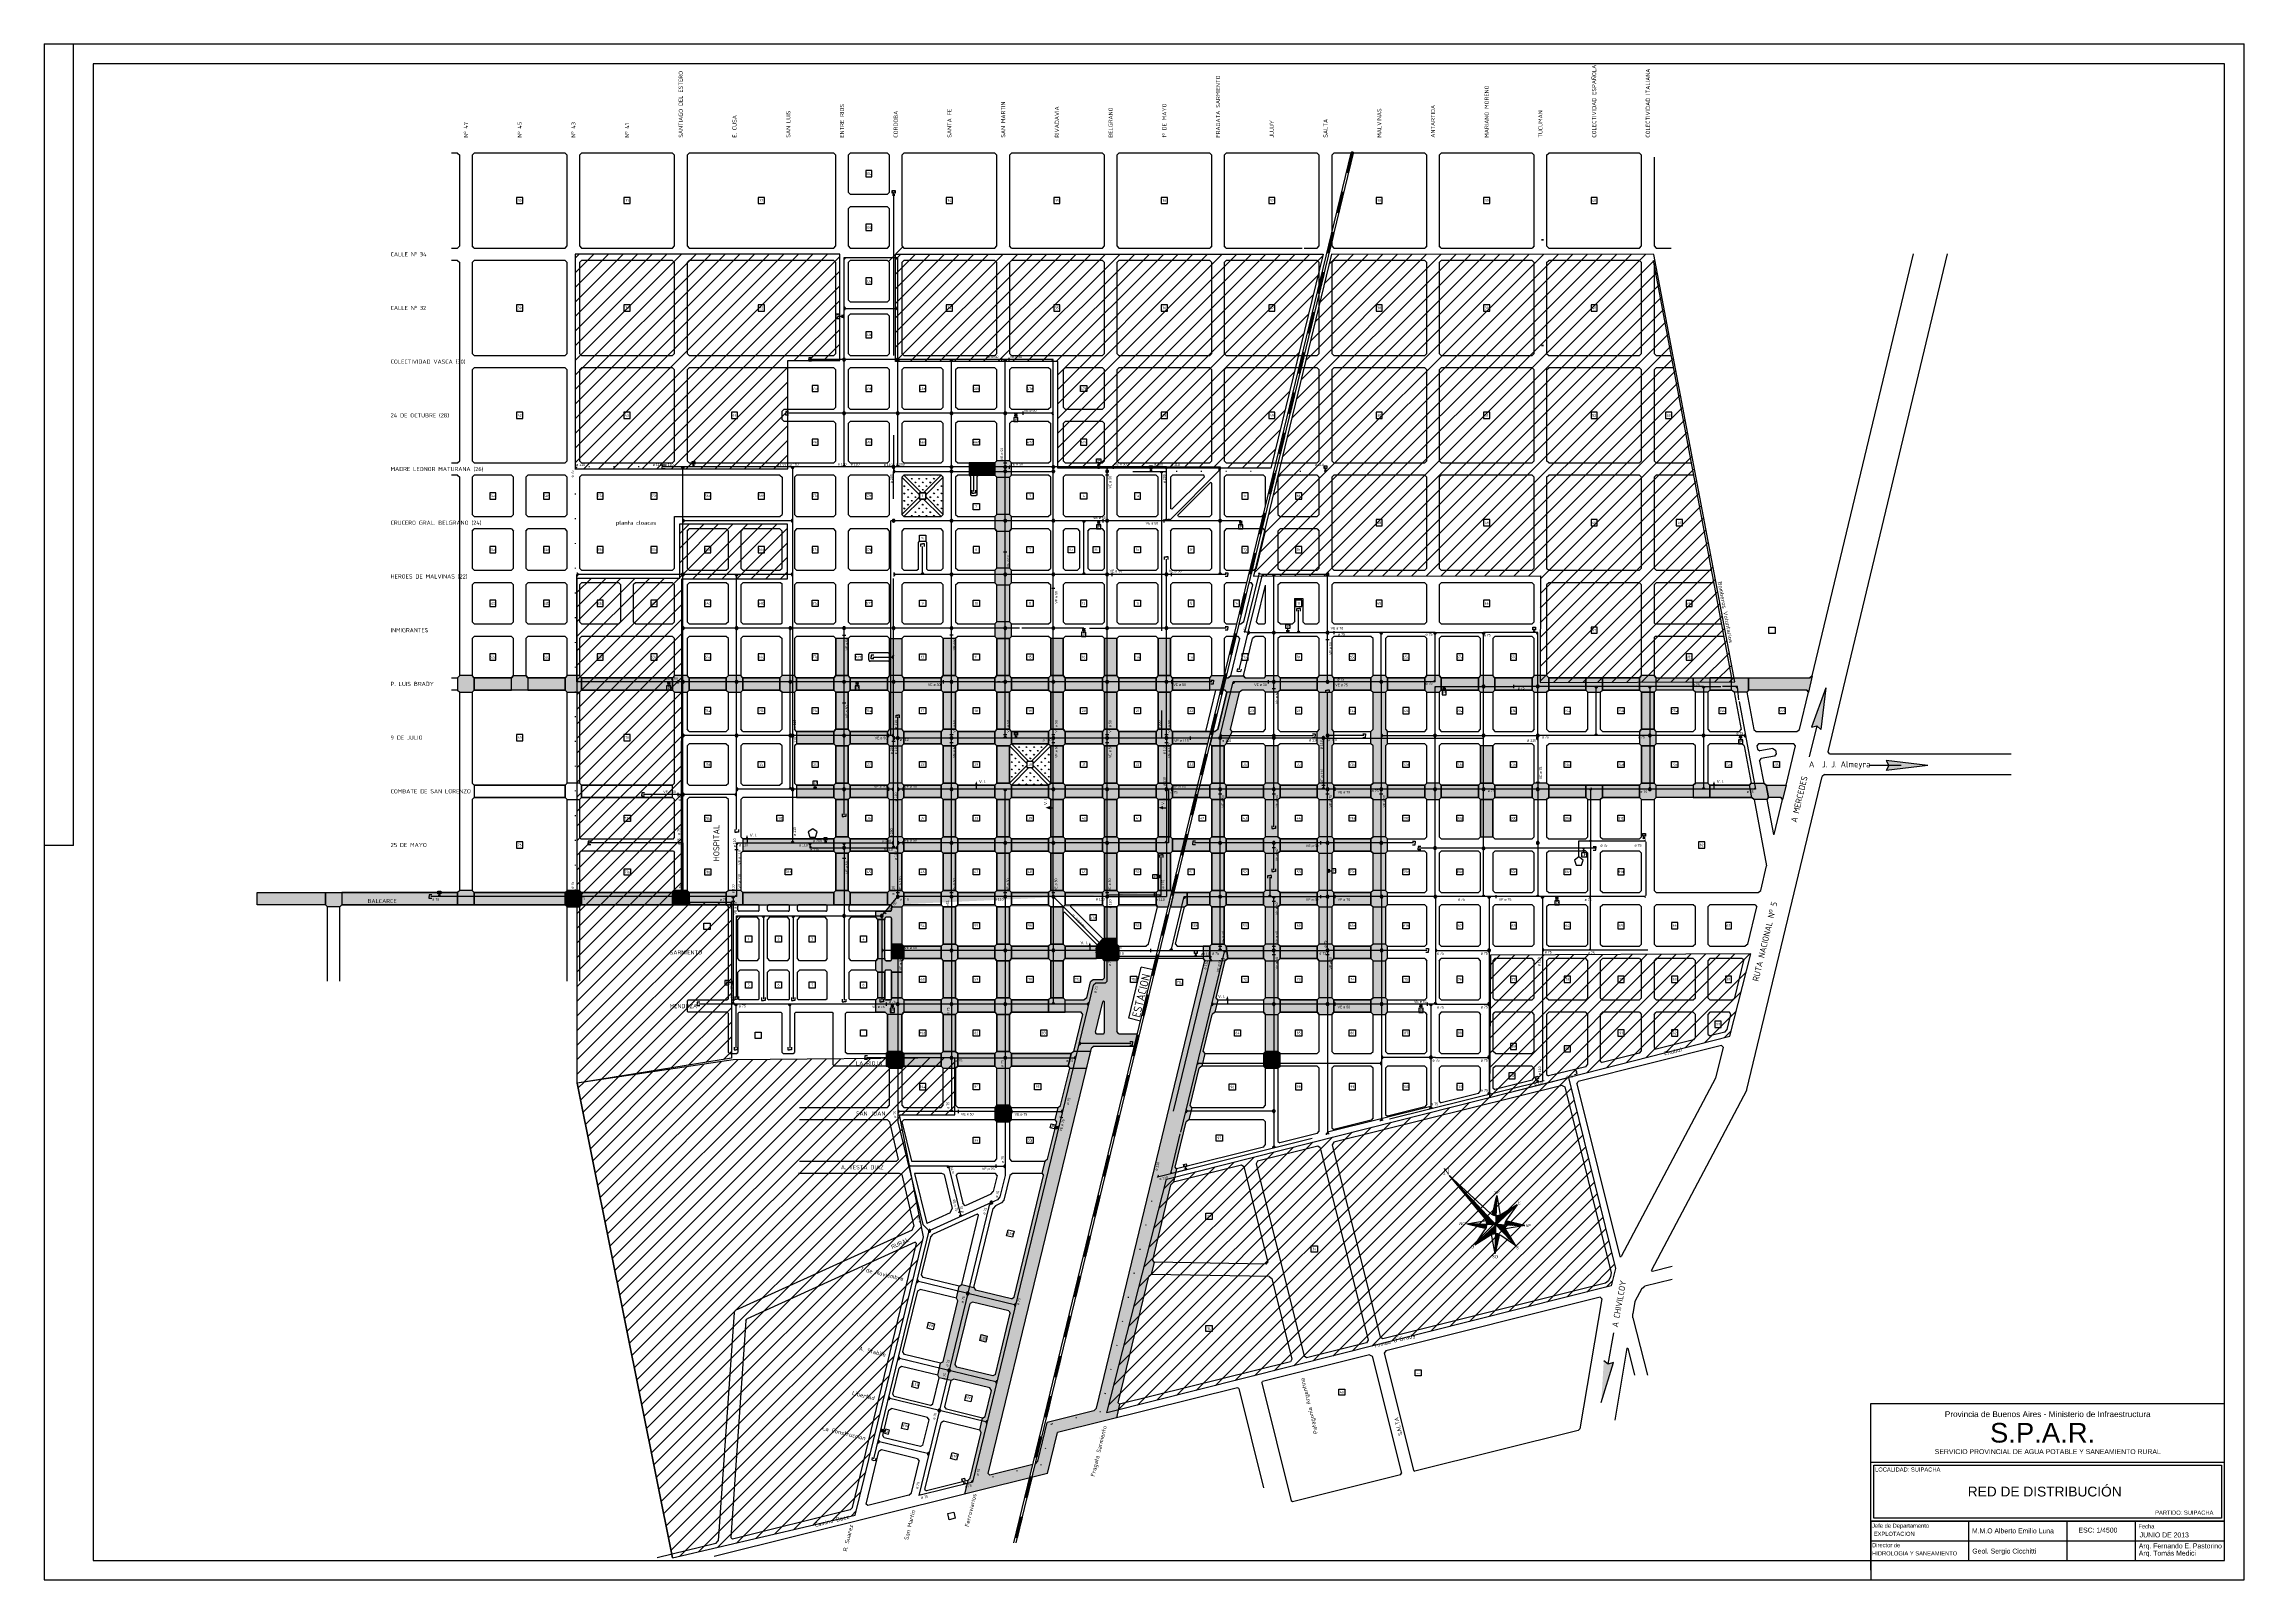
# Paper-space layout 'RED SUIPACHA' of a CAD drawing. Extents: x 263 to 1446, y 392 to 1218.
# The model-space entities are those that its viewports show. They can reach past a viewport. Long polylines and large blocks are cut down to what shows.
import ezdxf
from ezdxf.enums import TextEntityAlignment as Align

# ---------------------------------------------------------------- set-up
doc = ezdxf.new("R2010")
doc.units = 0
doc.header["$LTSCALE"] = 6
doc.header["$MEASUREMENT"] = 0
doc.linetypes.add('DOT2', pattern=[3.175, 0, -3.175])
doc.linetypes.add('HIDDEN2', pattern=[4.7625, 3.175, -1.5875])
doc.layers.get('0').update_dxf_attribs({"linetype": 'CONTINUOUS'})
doc.layers.get('DEFPOINTS').update_dxf_attribs({"linetype": 'CONTINUOUS'})
for name, color, linetype in [('01', 1, 'CONTINUOUS'), ('02', 2, 'CONTINUOUS'), ('A110', 170, 'CONTINUOUS'), ('AMPLIACIONES', 2, 'CONTINUOUS'), ('AMPLIACIONES-NUEVAS', 41, 'CONTINUOUS'), ('Caratula', 7, 'CONTINUOUS'), ('Caño 50mm', 1, 'CONTINUOUS'), ('Caño 63mm', 2, 'CONTINUOUS'), ('Caño200mm', 6, 'CONTINUOUS'), ('Cotas', 7, 'CONTINUOUS'), ('llaves', 3, 'CONTINUOUS'), ('MANZANAS', 7, 'CONTINUOUS'), ('NOMB_CALLES', 4, 'CONTINUOUS'), ('NOMENCLATURA CAÑOS', 3, 'CONTINUOUS'), ('NUMERO-MANZANA', 4, 'CONTINUOUS'), ('Pavimento', 253, 'CONTINUOUS'), ('PROGRESIVA', 60, 'CONTINUOUS'), ('RED', 200, 'CONTINUOUS'), ('RED SEC', 150, 'CONTINUOUS'), ('sectores nuevos', 252, 'CONTINUOUS')]:
    doc.layers.add(name, color=color, linetype=linetype)
doc.styles.add('ABADIMTCONDE', font='isocp.shx')
doc.styles.add('DATOS', font='arial.ttf')
doc.styles.add('GEOSLAB703LTBT', font='isocp.shx', dxfattribs={"width": 0.9, "height": 8})
doc.styles.add('TIMENR', font='times.ttf', dxfattribs={"height": 0.3})
doc.styles.add('TITULOS', font='swissko.ttf')
doc.dimstyles.new('COTA02', dxfattribs={"dimtxt": 3, "dimasz": 1.5, "dimexe": 1.25, "dimexo": 0.625, "dimgap": 0.3, "dimtad": 1, "dimtoh": 1, "dimdsep": 46, "dimlunit": 6, "dimtxsty": 'ABADIMTCONDE', "dimblk1": 'OBLIQUE', "dimblk2": 'OBLIQUE', "dimsah": 1, "dimcen": 2.5, "dimdle": 1.5, "dimclrd": 60, "dimclre": 60, "dimclrt": 256, "dimadec": 0, "dimazin": 0, "dimtfac": 1, "dimtix": 1, "dimtofl": 0, "dimtmove": 0, "dimatfit": 0, "dimldrblk": 'OBLIQUE', "dimfxl": 1, "dimtolj": 1, "dimtzin": 0, "dimarcsym": 0})
pattern_1 = [(45, (9454.34089, 0), (-0.0883883476, 0.0883883476), []), (135, (9454.34089, 0), (-0.0883883476, -0.0883883476), [])]

# ---------------------------------------------------------------- blocks, each defined once
blk = doc.blocks.new('CUADRADO')
at = {"layer": 'NUMERO-MANZANA', "linetype": 'Continuous'}
blk.add_lwpolyline([(-7.5, -7.5), (7.5, -7.5), (7.5, 7.5), (-7.5, 7.5)], close=True, dxfattribs=at)
blk = doc.blocks.new('Tapa')
at = {"layer": 'Cotas', "lineweight": 40, "ltscale": 3}
blk.add_line((-2.4, 0), (2.4, 0), dxfattribs=at)
blk = doc.blocks.new('_OBLIQUE')
at = {"color": 0, "linetype": 'ByBlock'}
blk.add_line((-0.5, -0.5), (0.5, 0.5), dxfattribs=at)
blk = doc.blocks.new('*D1879')
at = {"layer": 'A110', "color": 60, "lineweight": -2, "transparency": 16777216}
for p, q in [((11830.7, 2272.7), (11795.4, 2128.8)), ((11838.4, 2269.3), (11829.1, 2271.6)), ((11803.8, 2128.3), (11794.5, 2130.6))]:
    blk.add_line(p, q, dxfattribs=at)
at = {"layer": 'DEFPOINTS', "color": 0, "transparency": 16777216}
for p in [(11839, 2269.1), (11795.7, 2130.3), (11804.4, 2128.1)]:
    blk.add_point(p, dxfattribs=at)
at = {"layer": 'A110', "color": 60, "lineweight": -2, "transparency": 16777216, "xscale": 1.5, "yscale": 1.5, "zscale": 1.5}
for p, rotation in [((11830.3, 2271.3), 76.21308151912713), ((11795.7, 2130.3), 256.2130815191272)]:
    blk.add_blockref('_OBLIQUE', p, dxfattribs=dict(at, rotation=rotation))
at = {"layer": 'A110', "transparency": 16777216, "insert": (11795, 2135.8), "char_height": 3, "attachment_point": 5, "rotation": 76.2131, "style": 'ABADIMTCONDE'}
blk.add_mtext('\\A1;145,19', dxfattribs=at)

msp = doc.modelspace()

# ---------------------------------------------------------------- hatches: boundary and pattern name
at = {"layer": 'MANZANAS', "ltscale": 0.1}
h = msp.add_hatch(dxfattribs=at)
h.set_pattern_fill('ANSI37', color=256, style=0)
h.set_pattern_definition([(45, (9525.11526, 291.72789), (-0.0883883476, 0.0883883476), []), (135, (9525.11526, 291.72789), (-0.0883883476, -0.0883883476), [])])
h.paths.add_polyline_path([(12059.543, 3290.678), (12054.684, 3291.857), (12042.796, 3242.858), (12047.655, 3241.679)])
h = msp.add_hatch(dxfattribs=at)
h.set_pattern_fill('ANSI37', color=256, style=0)
h.set_pattern_definition([(45, (9501.5238, 194.48526), (-0.0883883476, 0.0883883476), []), (135, (9501.5238, 194.48526), (-0.0883883476, -0.0883883476), [])])
h.paths.add_polyline_path([(12035.951, 3193.436), (12031.092, 3194.615), (12019.205, 3145.616), (12024.064, 3144.437)])
h = msp.add_hatch(dxfattribs=at)
h.set_pattern_fill('ANSI37', color=256, style=0)
h.set_pattern_definition([(45, (9477.93235, 97.24263), (-0.0883883476, 0.0883883476), []), (135, (9477.93235, 97.24263), (-0.0883883476, -0.0883883476), [])])
h.paths.add_polyline_path([(12012.36, 3096.193), (12007.501, 3097.372), (11995.613, 3048.373), (12000.472, 3047.194)])
h = msp.add_hatch(dxfattribs=at)
h.set_pattern_fill('ANSI37', color=256, style=0)
h.set_pattern_definition(pattern_1)
h.paths.add_polyline_path([(11988.768, 2998.951), (11983.909, 3000.129), (11972.022, 2951.13), (11976.881, 2949.952)])
h = msp.add_hatch(dxfattribs=at)
h.set_pattern_fill('ANSI37', color=256, style=0)
h.set_pattern_definition(pattern_1)
h.paths.add_polyline_path([(11965.175, 2901.702), (11960.316, 2902.881), (11948.528, 2854.29), (11953.387, 2853.112)])
h.paths.add_polyline_path([(11941.599, 2804.521), (11936.74, 2805.7), (11924.952, 2757.109), (11929.811, 2755.931)])
h = msp.add_hatch(dxfattribs=at)
h.set_pattern_fill('ANSI37', color=256, style=0)
h.set_pattern_definition(pattern_1)
h.paths.add_polyline_path([(11918.022, 2707.34), (11913.163, 2708.519), (11901.375, 2659.928), (11906.234, 2658.75)])
h.paths.add_polyline_path([(11894.446, 2610.159), (11889.587, 2611.338), (11877.799, 2562.747), (11882.658, 2561.569)])
h = msp.add_hatch(dxfattribs=at)
h.set_pattern_fill('GRASS', color=90, scale=0.5, style=0)
h.set_pattern_definition([(90, (9194.341, 650), (-8.98025, 8.98025), [2.38125, -15.57925]), (45, (9194.341, 650), (-8.980256, 8.980256), [2.38125, -10.31875]), (135, (9194.341, 650), (-8.980256, -8.980256), [2.38125, -10.31875])])
h.paths.add_polyline_path([(11061.575, 2509.145), (10971.575, 2509.145), (11014.075, 2466.645), (11019.075, 2466.645)])
h.paths.add_polyline_path([(11024.075, 2461.645), (11024.075, 2458.788), (11024.075, 2456.645), (11066.575, 2414.145), (11066.575, 2504.145)])
h.paths.add_polyline_path([(10971.575, 2409.145), (11061.575, 2409.145), (11019.075, 2451.645), (11014.075, 2451.645)])
h.paths.add_polyline_path([(10966.575, 2414.145), (11009.075, 2456.645), (11009.075, 2461.645), (10966.575, 2504.145)])
h = msp.add_hatch(dxfattribs=at)
h.set_pattern_fill('ANSI37', color=256, style=0)
h.set_pattern_definition(pattern_1)
h.paths.add_polyline_path([(11870.869, 2512.978), (11866.01, 2514.157), (11854.222, 2465.566), (11859.081, 2464.387)])
h.paths.add_polyline_path([(11847.293, 2415.797), (11842.434, 2416.976), (11830.646, 2368.385), (11835.505, 2367.206)])
h = msp.add_hatch(dxfattribs=at)
h.set_pattern_fill('ANSI37', color=256, style=0)
h.set_pattern_definition(pattern_1)
h.paths.add_polyline_path([(11823.716, 2318.616), (11818.857, 2319.795), (11807.069, 2271.204), (11811.928, 2270.025)])
h.paths.add_polyline_path([(11800.14, 2221.435), (11795.281, 2222.614), (11783.493, 2174.023), (11788.352, 2172.844)])
h = msp.add_hatch(dxfattribs=at)
h.set_pattern_fill('ANSI37', color=256, style=0)
h.set_pattern_definition(pattern_1)
h.paths.add_polyline_path([(11776.563, 2124.254), (11771.704, 2125.433), (11759.916, 2076.842), (11764.775, 2075.663)])
h.paths.add_polyline_path([(11752.987, 2027.073), (11748.128, 2028.252), (11736.34, 1979.661), (11741.199, 1978.482)])
h = msp.add_hatch(dxfattribs=at)
h.set_pattern_fill('ANSI37', color=256, style=0)
h.set_pattern_definition(pattern_1)
h.paths.add_polyline_path([(11729.41, 1929.892), (11724.551, 1931.071), (11712.763, 1882.48), (11717.622, 1881.301)])
h.paths.add_polyline_path([(11705.834, 1832.711), (11700.975, 1833.89), (11689.187, 1785.299), (11694.046, 1784.12)])
h = msp.add_hatch(dxfattribs=at)
h.set_pattern_fill('GRASS', color=90, scale=0.5, style=0)
h.set_pattern_definition([(90, (9454.341, 0), (-8.98025, 8.98025), [2.38125, -15.57925]), (45, (9454.341, 0), (-8.980256, 8.980256), [2.38125, -10.31875]), (135, (9454.341, 0), (-8.980256, -8.980256), [2.38125, -10.31875])])
h.paths.add_polyline_path([(11321.575, 1859.145), (11231.575, 1859.145), (11274.075, 1816.645), (11279.075, 1816.645)])
h.paths.add_polyline_path([(11284.075, 1811.645), (11284.075, 1808.788), (11284.075, 1806.645), (11326.575, 1764.145), (11326.575, 1854.145)])
h.paths.add_polyline_path([(11231.575, 1759.145), (11321.575, 1759.145), (11279.075, 1801.645), (11274.075, 1801.645)])
h.paths.add_polyline_path([(11226.575, 1764.145), (11269.075, 1806.645), (11269.075, 1811.645), (11226.575, 1854.145)])
h = msp.add_hatch(dxfattribs=at)
h.set_pattern_fill('ANSI37', color=256, style=0)
h.set_pattern_definition(pattern_1)
h.paths.add_polyline_path([(11682.257, 1735.53), (11677.398, 1736.709), (11665.61, 1688.118), (11670.469, 1686.939)])
h = msp.add_hatch(dxfattribs=at)
h.set_pattern_fill('ANSI37', color=256, style=0)
h.set_pattern_definition(pattern_1)
h.paths.add_polyline_path([(11658.681, 1638.349), (11653.822, 1639.528), (11642.034, 1590.937), (11646.893, 1589.758)])
h.paths.add_polyline_path([(11635.104, 1541.168), (11630.245, 1542.347), (11618.457, 1493.756), (11623.316, 1492.577)])
h = msp.add_hatch(dxfattribs=at)
h.set_pattern_fill('ANSI37', color=256, style=0)
h.set_pattern_definition(pattern_1)
h.paths.add_polyline_path([(11611.528, 1443.987), (11606.669, 1445.166), (11594.881, 1396.575), (11599.74, 1395.396)])
h.paths.add_polyline_path([(11587.951, 1346.806), (11583.092, 1347.985), (11571.304, 1299.394), (11576.163, 1298.215)])
h = msp.add_hatch(dxfattribs=at)
h.set_pattern_fill('ANSI37', color=256, style=0)
h.set_pattern_definition(pattern_1)
h.paths.add_polyline_path([(11564.375, 1249.625), (11559.516, 1250.804), (11547.727, 1202.213), (11552.587, 1201.034)])
h.paths.add_polyline_path([(11540.798, 1152.444), (11535.939, 1153.623), (11524.151, 1105.032), (11529.01, 1103.853)])
h = msp.add_hatch(dxfattribs=at)
h.set_pattern_fill('ANSI37', color=256, style=0)
h.set_pattern_definition(pattern_1)
h.paths.add_polyline_path([(11517.222, 1055.263), (11512.363, 1056.442), (11500.574, 1007.851), (11505.434, 1006.672)])
h.paths.add_polyline_path([(11493.645, 958.082), (11488.786, 959.261), (11476.998, 910.67), (11481.857, 909.491)])
h = msp.add_hatch(dxfattribs=at)
h.set_pattern_fill('ANSI37', color=256, style=0)
h.set_pattern_definition(pattern_1)
h.paths.add_polyline_path([(11470.069, 860.901), (11465.21, 862.08), (11453.421, 813.489), (11458.281, 812.31)])
h.paths.add_polyline_path([(11446.492, 763.72), (11441.633, 764.899), (11429.845, 716.308), (11434.704, 715.129)])
at = {"layer": 'MANZANAS'}
h = msp.add_hatch(dxfattribs=at)
h.set_pattern_fill('ANSI37', color=12, style=0)
h.set_pattern_definition(pattern_1)
h.paths.add_polyline_path([(12290.981, 814.551), (12376.373, 710.655, -0.17414284), (12381.713, 695.708), (12403.828, 695.077)])
h.paths.add_polyline_path([(12379.652, 686.128, 0.10550964), (12381.713, 695.708), (12333.424, 697.085)])
h.paths.add_polyline_path([(12352.624, 646.714), (12390.215, 669.898, -0.14632577), (12403.209, 673.384), (12403.828, 695.077)])
h.paths.add_polyline_path([(12401.819, 624.673), (12412.807, 671.029, 0.10643202), (12403.209, 673.384)])
h.paths.add_polyline_path([(12452.191, 643.873), (12429.006, 681.464, -0.14632577), (12425.521, 694.458), (12403.828, 695.077)])
h.paths.add_polyline_path([(12427.876, 704.056, 0.10643202), (12425.521, 694.458), (12474.232, 693.068)])
h.paths.add_polyline_path([(12404.459, 717.191), (12403.828, 695.077), (12455.031, 743.44), (12418.082, 720.65, -0.15318027)])
h.paths.add_polyline_path([(12395, 719.765, 0.10554475), (12404.459, 717.191), (12405.836, 765.481)])
at = {"layer": 'MANZANAS', "ltscale": 0.1}
h = msp.add_hatch(dxfattribs=at)
h.set_pattern_fill('ANSI37', color=256, style=0)
h.set_pattern_definition(pattern_1)
h.paths.add_polyline_path([(11422.916, 666.539), (11418.057, 667.718), (11406.268, 619.127), (11411.127, 617.948)])
h.paths.add_polyline_path([(11399.339, 569.358), (11394.48, 570.537), (11382.692, 521.946), (11387.551, 520.767)])
h = msp.add_hatch(dxfattribs=at)
h.set_pattern_fill('ANSI37', color=256, style=0)
h.set_pattern_definition(pattern_1)
h.paths.add_polyline_path([(11375.763, 472.177), (11370.904, 473.356), (11359.115, 424.765), (11363.974, 423.586)])
h.paths.add_polyline_path([(11352.186, 374.996), (11347.327, 376.175), (11335.539, 327.584), (11340.398, 326.405)])
h = msp.add_hatch(dxfattribs=at)
h.set_pattern_fill('ANSI37', color=256, style=0)
h.set_pattern_definition(pattern_1)
h.paths.add_polyline_path([(11328.61, 277.815), (11323.751, 278.994), (11311.962, 230.403), (11316.821, 229.224)])
h.paths.add_polyline_path([(11305.033, 180.634), (11300.174, 181.813), (11288.386, 133.222), (11293.245, 132.043)])
h = msp.add_hatch(dxfattribs=at)
h.set_pattern_fill('ANSI37', color=256, style=0)
h.set_pattern_definition(pattern_1)
h.paths.add_polyline_path([(11281.457, 83.453), (11276.598, 84.632), (11264.809, 36.041), (11269.668, 34.862)])
h.paths.add_polyline_path([(11257.88, -13.728), (11253.021, -12.549), (11241.233, -61.14), (11246.092, -62.319)])
at = {"layer": 'NOMB_CALLES'}
h = msp.add_hatch(color=256, dxfattribs=at)
h.paths.add_polyline_path([(13167.213, 1899.173), (13180.291, 1902.601), (13202.337, 1994.429)])
h.paths.add_polyline_path([(13180.291, 1902.601), (13190.387, 1893.609), (13202.337, 1994.429)])
h = msp.add_hatch(color=256, dxfattribs=at)
h.paths.add_polyline_path([(13348.545, 1818.503), (13354.947, 1806.595), (13449.384, 1806.711)])
h.paths.add_polyline_path([(13354.947, 1806.595), (13348.575, 1794.67), (13449.384, 1806.711)])
h = msp.add_hatch(color=256, dxfattribs=at)
h.paths.add_polyline_path([(12688.411, 361.679), (12675.549, 357.512), (12658.765, 264.578)])
h.paths.add_polyline_path([(12675.549, 357.512), (12664.958, 365.915), (12658.765, 264.578)])
at = {"layer": 'Pavimento'}
for points in [[(11129.575, 2509.145), (11191.575, 2509.145), (11191.575, 2539.145), (11129.575, 2539.145)], [(11326.575, 2024.145), (11356.575, 2024.145), (11356.575, 2114.145), (11326.575, 2114.145)], [(11456.575, 2024.145), (11486.575, 2024.145), (11486.575, 2114.145), (11456.575, 2114.145)], [(11586.575, 2024.145), (11616.575, 2024.145), (11616.575, 2114.145), (11586.575, 2114.145)], [(11326.575, 1894.145), (11356.575, 1894.145), (11356.575, 1984.145), (11326.575, 1984.145)], [(11456.575, 1894.145), (11486.575, 1894.145), (11486.575, 1984.145), (11456.575, 1984.145)], [(11586.575, 1894.145), (11616.575, 1894.145), (11616.575, 1984.145), (11586.575, 1984.145)], [(11712.116, 1858.604), (11716.575, 1854.145), (11746.575, 1854.145), (11751.575, 1859.145), (11765.685, 1889.145), (11761.864, 1894.004), (11783.767, 1984.286), (11752.897, 1984.286), (11730.994, 1894.004), (11724.815, 1889.145), (11719.525, 1889.145)], [(11621.575, 1859.145), (11707.102, 1859.145), (11714.38, 1889.145), (11621.575, 1889.145)], [(11326.575, 1764.145), (11356.575, 1764.145), (11356.575, 1854.145), (11326.575, 1854.145)], [(11456.575, 1764.145), (11486.575, 1764.145), (11486.575, 1854.145), (11456.575, 1854.145)], [(11586.575, 1764.145), (11616.575, 1764.145), (11616.575, 1854.145), (11586.575, 1854.145)], [(11716.575, 1764.145), (11746.575, 1764.145), (11746.575, 1854.145), (11716.575, 1854.145)], [(11326.575, 1634.145), (11356.575, 1634.145), (11356.575, 1724.145), (11326.575, 1724.145)], [(11456.575, 1634.145), (11486.575, 1634.145), (11486.575, 1724.145), (11456.575, 1724.145)], [(11586.575, 1634.145), (11616.575, 1634.145), (11616.575, 1724.145), (11586.575, 1724.145)], [(11716.575, 1634.145), (11746.575, 1634.145), (11746.575, 1724.145), (11716.575, 1724.145)], [(11326.575, 1504.145), (11356.575, 1504.145), (11356.575, 1594.145), (11326.575, 1594.145)], [(11456.575, 1504.145), (11486.575, 1504.145), (11486.575, 1594.145), (11456.575, 1594.145)], [(11586.575, 1504.145), (11616.575, 1504.145), (11616.575, 1594.145), (11586.575, 1594.145)], [(11716.575, 1504.145), (11746.575, 1504.145), (11746.575, 1594.145), (11716.575, 1594.145)], [(10191.575, 1499.145), (10186.575, 1504.145), (10156.575, 1504.145), (10151.575, 1499.145), (10151.575, 1469.145), (10156.575, 1464.145), (10186.575, 1464.145), (10191.575, 1469.145)], [(10411.575, 1499.145), (10191.575, 1499.145), (10191.575, 1469.145), (10411.575, 1469.145)], [(10451.575, 1499.145), (10446.575, 1504.145), (10416.575, 1504.145), (10411.575, 1499.145), (10411.575, 1469.145), (10451.575, 1469.145)], [(11332.98, 1464.145), (11326.575, 1464.145), (11326.575, 1374.145), (11332.98, 1374.145)], [(11356.575, 1464.145), (11332.98, 1464.145), (11332.98, 1374.145), (11356.575, 1374.145)], [(11456.575, 1388.287), (11486.575, 1388.287), (11486.575, 1464.145), (11456.575, 1464.145)], [(11716.575, 1374.145), (11746.575, 1374.145), (11746.575, 1464.145), (11716.575, 1464.145)], [(10908.575, 1339.145), (10925.175, 1339.145), (10925.175, 1434.145), (10908.575, 1434.145)], [(11437.432, 1339.145), (11437.432, 1369.145), (11438.897, 1372.681), (11453.039, 1386.823), (11456.575, 1388.287), (11486.575, 1388.287), (11486.575, 1374.145), (11491.575, 1369.145), (11491.575, 1339.145), (11486.575, 1334.145), (11456.575, 1334.145), (11451.575, 1339.145)], [(10971.575, 1339.145), (10941.675, 1339.145), (10941.675, 1374.145), (10966.575, 1374.145), (10971.575, 1369.145)], [(11563.783, 570), (11569.958, 574.773), (11577.187, 604.651), (11573.363, 609.598), (11617.417, 791.695), (11623.444, 797.764), (11631.404, 830.668), (11627.729, 834.318), (11654.333, 944.286), (11660.508, 949.145), (11665.589, 970.145), (11656.953, 970.145, -0.48577195), (11652.812, 966.888), (11741.936, 1334.256), (11716.575, 1334.145), (11699.299, 1334.286), (11437.199, 250.894), (11431.172, 244.825), (11318.339, 216.693), (11295.513, 122.604), (11289.483, 116.535), (11281.499, 83.626), (11319.025, 92.982), (11343.031, 191.93), (11485.469, 227.444), (11493.429, 260.347), (11489.754, 263.998)], [(11326.575, 1244.145), (11356.575, 1244.145), (11356.575, 1334.145), (11326.575, 1334.145)], [(11361.575, 1339.145), (11437.432, 1339.145), (11437.432, 1369.145), (11361.575, 1369.145)], [(11196.575, 1074.145), (11226.575, 1074.145), (11226.575, 984.145), (11196.575, 984.145)], [(11881.575, 1079.145), (11881.575, 1109.145), (11876.575, 1114.145), (11846.575, 1114.145), (11841.575, 1109.145), (11841.575, 1079.145), (11846.575, 1074.145), (11876.575, 1074.145)], [(11231.575, 949.145), (11231.575, 979.145), (11226.575, 984.145), (11196.575, 984.145), (11191.575, 979.145), (11191.575, 949.145), (11196.575, 944.145), (11226.575, 944.145)]]:
    msp.add_hatch(color=256, dxfattribs=at).paths.add_polyline_path(points)
h = msp.add_hatch(color=256, dxfattribs=at)
h.paths.add_polyline_path([(11196.575, 1114.145), (11226.575, 1114.145), (11226.575, 1204.145), (11196.575, 1204.145)])
h.paths.add_polyline_path([(11196.575, 1244.145), (11226.575, 1244.145), (11226.575, 1334.145), (11196.575, 1334.145)])
h.paths.add_polyline_path([(11196.575, 1374.145), (11226.575, 1374.145), (11226.575, 1464.145), (11196.575, 1464.145)])
h.paths.add_polyline_path([(11196.575, 1504.145), (11226.575, 1504.145), (11226.575, 1594.145), (11196.575, 1594.145)])
h.paths.add_polyline_path([(11196.575, 1634.145), (11226.575, 1634.145), (11226.575, 1724.145), (11196.575, 1724.145)])
h.paths.add_polyline_path([(11196.575, 1764.145), (11226.575, 1764.145), (11226.575, 1854.145), (11196.575, 1854.145)])
h.paths.add_polyline_path([(11196.575, 1894.145), (11226.575, 1894.145), (11226.575, 1984.145), (11196.575, 1984.145)])
h.paths.add_polyline_path([(11196.575, 2114.145), (11226.575, 2114.145), (11226.575, 2024.145), (11196.575, 2024.145)])
h.paths.add_polyline_path([(11231.575, 2119.145), (11231.575, 2149.145), (11226.575, 2154.145), (11196.575, 2154.145), (11191.575, 2149.145), (11191.575, 2119.145), (11196.575, 2114.145), (11226.575, 2114.145)])
h.paths.add_polyline_path([(11196.575, 2244.145), (11226.575, 2244.145), (11226.575, 2154.145), (11196.575, 2154.145)])
h.paths.add_polyline_path([(11231.575, 2249.145), (11231.575, 2279.145), (11226.575, 2284.145), (11196.575, 2284.145), (11191.575, 2279.145), (11191.575, 2249.145), (11196.575, 2244.145), (11226.575, 2244.145)])
h.paths.add_polyline_path([(11196.575, 2374.145), (11226.575, 2374.145), (11226.575, 2284.145), (11196.575, 2284.145)])
h.paths.add_polyline_path([(11231.575, 2379.145), (11231.575, 2409.145), (11226.575, 2414.145), (11196.575, 2414.145), (11191.575, 2409.145), (11191.575, 2379.145), (11196.575, 2374.145), (11226.575, 2374.145)])
h.paths.add_polyline_path([(11196.575, 2504.145), (11226.575, 2504.145), (11226.575, 2414.145), (11196.575, 2414.145)])
h.paths.add_polyline_path([(11231.575, 2509.145), (11231.575, 2539.145), (11226.575, 2544.145), (11196.575, 2544.145), (11191.575, 2539.145), (11191.575, 2509.145), (11196.575, 2504.145), (11226.575, 2504.145)])
h = msp.add_hatch(color=256, dxfattribs=at)
h.paths.add_polyline_path([(10806.575, 2024.145), (10836.575, 2024.145), (10836.575, 2114.145), (10806.575, 2114.145)])
h.paths.add_polyline_path([(10806.575, 1894.145), (10836.575, 1894.145), (10836.575, 1984.145), (10806.575, 1984.145)])
h.paths.add_polyline_path([(10806.575, 1764.145), (10836.575, 1764.145), (10836.575, 1854.145), (10806.575, 1854.145)])
h.paths.add_polyline_path([(10806.575, 1634.145), (10836.575, 1634.145), (10836.575, 1724.145), (10806.575, 1724.145)])
h.paths.add_polyline_path([(10806.575, 1504.145), (10836.575, 1504.145), (10836.575, 1594.145), (10806.575, 1594.145)])
h = msp.add_hatch(color=256, dxfattribs=at)
h.paths.add_polyline_path([(10966.575, 2024.145), (10936.575, 2024.145), (10936.575, 2114.145), (10966.575, 2114.145)])
h.paths.add_polyline_path([(10966.575, 1894.145), (10936.575, 1894.145), (10936.575, 1984.145), (10966.575, 1984.145)])
h.paths.add_polyline_path([(10966.575, 1764.145), (10936.575, 1764.145), (10936.575, 1854.145), (10966.575, 1854.145)])
h.paths.add_polyline_path([(10966.575, 1634.145), (10936.575, 1634.145), (10936.575, 1724.145), (10966.575, 1724.145)])
h.paths.add_polyline_path([(10936.575, 1504.145), (10966.575, 1504.145), (10966.575, 1594.145), (10936.575, 1594.145)])
h = msp.add_hatch(color=256, dxfattribs=at)
h.paths.add_polyline_path([(11066.575, 1114.145), (11096.575, 1114.145), (11096.575, 1204.145), (11066.575, 1204.145)])
h.paths.add_polyline_path([(11066.575, 1244.145), (11096.575, 1244.145), (11096.575, 1334.145), (11066.575, 1334.145)])
h.paths.add_polyline_path([(11066.575, 1374.145), (11096.575, 1374.145), (11096.575, 1464.145), (11066.575, 1464.145)])
h.paths.add_polyline_path([(11066.575, 1504.145), (11096.575, 1504.145), (11096.575, 1594.145), (11066.575, 1594.145)])
h.paths.add_polyline_path([(11066.575, 1634.145), (11096.575, 1634.145), (11096.575, 1724.145), (11066.575, 1724.145)])
h.paths.add_polyline_path([(11066.575, 1764.145), (11096.575, 1764.145), (11096.575, 1854.145), (11066.575, 1854.145)])
h.paths.add_polyline_path([(11066.575, 1894.145), (11096.575, 1894.145), (11096.575, 1984.145), (11066.575, 1984.145)])
h.paths.add_polyline_path([(11066.575, 2024.145), (11096.575, 2024.145), (11096.575, 2114.145), (11066.575, 2114.145)])
h = msp.add_hatch(color=256, dxfattribs=at)
h.paths.add_polyline_path([(11716.575, 2024.145), (11746.575, 2024.145), (11747.023, 2023.697), (11738.64, 1989.145), (11711.575, 1989.145), (11711.575, 2019.145)])
h.paths.add_polyline_path([(11621.575, 1989.145), (11711.575, 1989.145), (11711.575, 2019.145), (11621.575, 2019.145)])
h.paths.add_polyline_path([(11621.575, 1989.145), (11621.575, 2019.145), (11616.575, 2024.145), (11586.575, 2024.145), (11581.575, 2019.145), (11581.575, 1989.145), (11586.575, 1984.145), (11616.575, 1984.145)])
h.paths.add_polyline_path([(11491.575, 1989.145), (11581.575, 1989.145), (11581.575, 2019.145), (11491.575, 2019.145)])
h.paths.add_polyline_path([(11491.575, 1989.145), (11491.575, 2019.145), (11486.575, 2024.145), (11456.575, 2024.145), (11451.575, 2019.145), (11451.575, 1989.145), (11456.575, 1984.145), (11486.575, 1984.145)])
h.paths.add_polyline_path([(11361.575, 1989.145), (11451.575, 1989.145), (11451.575, 2019.145), (11361.575, 2019.145)])
h.paths.add_polyline_path([(11361.575, 1989.145), (11361.575, 2019.145), (11356.575, 2024.145), (11326.575, 2024.145), (11321.575, 2019.145), (11321.575, 1989.145), (11326.575, 1984.145), (11356.575, 1984.145)])
h.paths.add_polyline_path([(11231.575, 1989.145), (11321.575, 1989.145), (11321.575, 2019.145), (11231.575, 2019.145)])
h.paths.add_polyline_path([(11231.575, 1989.145), (11231.575, 2019.145), (11226.575, 2024.145), (11196.575, 2024.145), (11191.575, 2019.145), (11191.575, 1989.145), (11196.575, 1984.145), (11226.575, 1984.145)])
h.paths.add_polyline_path([(11101.575, 1989.145), (11191.575, 1989.145), (11191.575, 2019.145), (11101.575, 2019.145)])
h.paths.add_polyline_path([(11101.575, 1989.145), (11101.575, 2019.145), (11096.575, 2024.145), (11066.575, 2024.145), (11061.575, 2019.145), (11061.575, 1989.145), (11066.575, 1984.145), (11096.575, 1984.145)])
h.paths.add_polyline_path([(10971.575, 1989.145), (11061.575, 1989.145), (11061.575, 2019.145), (10971.575, 2019.145)])
h.paths.add_polyline_path([(10971.575, 1989.145), (10971.575, 2019.145), (10966.575, 2024.145), (10936.575, 2024.145), (10931.575, 2019.145), (10931.575, 1989.145), (10936.575, 1984.145), (10966.575, 1984.145)])
h.paths.add_polyline_path([(10841.575, 1989.145), (10931.575, 1989.145), (10931.575, 2019.145), (10841.575, 2019.145)])
h.paths.add_polyline_path([(10841.575, 1989.145), (10841.575, 2019.145), (10836.575, 2024.145), (10806.575, 2024.145), (10801.575, 2019.145), (10801.575, 1989.145), (10806.575, 1984.145), (10836.575, 1984.145)])
h.paths.add_polyline_path([(10711.575, 1989.145), (10801.575, 1989.145), (10801.575, 2019.145), (10711.575, 2019.145)])
h.paths.add_polyline_path([(10711.575, 1989.145), (10711.575, 2019.145), (10706.575, 2024.145), (10676.575, 2024.145), (10671.575, 2019.145), (10671.575, 1989.145), (10676.575, 1984.145), (10706.575, 1984.145)])
h.paths.add_polyline_path([(10581.575, 1989.145), (10671.575, 1989.145), (10671.575, 2019.145), (10581.575, 2019.145)])
h.paths.add_polyline_path([(10581.575, 1989.145), (10581.575, 2019.145), (10576.575, 2024.145), (10546.575, 2024.145), (10541.575, 2019.145), (10541.575, 1989.145), (10546.575, 1984.145), (10576.575, 1984.145)])
h.paths.add_polyline_path([(10451.575, 1989.145), (10541.575, 1989.145), (10541.575, 2019.145), (10451.575, 2019.145)])
h.paths.add_polyline_path([(10451.575, 1989.145), (10451.575, 2019.145), (10446.575, 2024.145), (10416.575, 2024.145), (10411.575, 2019.145), (10411.575, 1989.145), (10416.575, 1984.145), (10446.575, 1984.145)])
h.paths.add_polyline_path([(10191.575, 1989.145), (10411.575, 1989.145), (10411.575, 2019.145), (10191.575, 2019.145)])
h.paths.add_polyline_path([(10191.575, 1989.145), (10191.575, 2019.145), (10186.575, 2024.145), (10156.575, 2024.145), (10151.575, 2019.145), (10151.575, 1989.145), (10156.575, 1984.145), (10186.575, 1984.145)])
h.paths.add_polyline_path([(10061.575, 1989.145), (10151.575, 1989.145), (10151.575, 2019.145), (10061.575, 2019.145)])
h.paths.add_polyline_path([(10021.575, 2019.145), (10026.575, 2024.145), (10056.575, 2024.145), (10061.575, 2019.145), (10061.575, 1989.145), (10021.575, 1989.145)])
h.paths.add_polyline_path([(9931.575, 1989.145), (10021.575, 1989.145), (10021.575, 2019.145), (9931.575, 2019.145)])
h.paths.add_polyline_path([(9931.575, 1989.145), (9931.575, 2019.145), (9926.575, 2024.145), (9896.575, 2024.145), (9891.575, 2019.145), (9891.575, 1989.145), (9896.575, 1984.145), (9926.575, 1984.145)])
h = msp.add_hatch(color=256, dxfattribs=at)
h.paths.add_polyline_path([(13014.855, 1989.145), (13014.855, 2019.145), (13163.357, 2019.145), (13169.524, 2024.007), (13159.987, 1984.283), (13156.154, 1989.145)])
h.paths.add_polyline_path([(13014.855, 1989.145), (13010.774, 1984.231), (12980.27, 1984.145), (12974.334, 1989.145), (12974.334, 2019.145), (13014.855, 2019.145)])
h.paths.add_polyline_path([(12921.575, 1989.145), (12974.334, 1989.145), (12974.334, 2019.145), (12921.575, 2019.145)])
h.paths.add_polyline_path([(12921.575, 1989.145), (12916.575, 1984.145), (12886.575, 1984.145), (12881.575, 1989.145), (12881.575, 2019.145), (12921.575, 2019.145)])
h.paths.add_polyline_path([(12881.575, 1989.145), (12791.575, 1989.145), (12791.575, 2019.145), (12881.575, 2019.145)])
h.paths.add_polyline_path([(12791.575, 1989.145), (12791.575, 2019.145), (12786.575, 2024.145), (12756.575, 2024.145), (12751.575, 2019.145), (12751.575, 1989.145), (12756.575, 1984.145), (12786.575, 1984.145)])
h.paths.add_polyline_path([(12661.575, 1989.145), (12751.575, 1989.145), (12751.575, 2019.145), (12661.575, 2019.145)])
h.paths.add_polyline_path([(12621.575, 1989.145), (12626.575, 1984.145), (12656.575, 1984.145), (12661.575, 1989.145), (12661.575, 2019.145), (12621.575, 2019.145)])
h.paths.add_polyline_path([(12531.575, 1989.145), (12621.575, 1989.145), (12621.575, 2019.145), (12531.575, 2019.145)])
h.paths.add_polyline_path([(12531.575, 1989.145), (12531.575, 2019.145), (12526.575, 2024.145), (12496.575, 2024.145), (12491.575, 2019.145), (12491.575, 1989.145), (12496.575, 1984.145), (12526.575, 1984.145)])
h.paths.add_polyline_path([(12401.575, 1989.145), (12491.575, 1989.145), (12491.575, 2019.145), (12401.575, 2019.145)])
h.paths.add_polyline_path([(12401.575, 1989.145), (12401.575, 2019.145), (12396.575, 2024.145), (12366.575, 2024.145), (12361.575, 2019.145), (12361.575, 1989.145), (12366.575, 1984.145), (12396.575, 1984.145)])
h.paths.add_polyline_path([(12271.575, 1989.145), (12361.575, 1989.145), (12361.575, 2019.145), (12271.575, 2019.145)])
h.paths.add_polyline_path([(12271.575, 1989.145), (12271.575, 2019.145), (12266.575, 2024.145), (12236.575, 2024.145), (12231.575, 2019.145), (12231.575, 1989.145), (12236.575, 1984.145), (12266.575, 1984.145)])
h.paths.add_polyline_path([(12141.575, 1989.145), (12231.575, 1989.145), (12231.575, 2019.145), (12141.575, 2019.145)])
h.paths.add_polyline_path([(12141.575, 1989.145), (12141.575, 2019.145), (12136.575, 2024.145), (12106.575, 2024.145), (12101.575, 2019.145), (12101.575, 1989.145), (12106.575, 1984.145), (12136.575, 1984.145)])
h.paths.add_polyline_path([(12011.575, 1989.145), (12101.575, 1989.145), (12101.575, 2019.145), (12011.575, 2019.145)])
h.paths.add_polyline_path([(12011.575, 1989.145), (12011.575, 2019.145), (12006.575, 2024.145), (11976.575, 2024.145), (11971.575, 2019.145), (11971.575, 1989.145), (11976.575, 1984.145), (12006.575, 1984.145)])
h.paths.add_polyline_path([(11881.575, 1989.145), (11971.575, 1989.145), (11971.575, 2019.145), (11881.575, 2019.145)])
h.paths.add_polyline_path([(11743.785, 1989.145), (11751.064, 2019.145), (11756.354, 2019.145), (11762.532, 2024.004), (11793.403, 2024.004), (11797.224, 2019.145), (11843.575, 2019.145), (11846.575, 2022.145), (11846.575, 2024.145), (11876.575, 2024.145), (11881.575, 2019.145), (11881.575, 1989.145), (11876.575, 1984.145), (11846.575, 1984.145), (11841.575, 1989.145), (11789.946, 1989.145), (11783.767, 1984.286), (11752.897, 1984.286), (11749.076, 1989.145)])
h = msp.add_hatch(color=256, dxfattribs=at)
h.dxf.hatch_style = 2
h.paths.add_polyline_path([(12006.575, 1854.145), (12011.575, 1859.145), (12011.575, 1879.145), (11999.926, 1879.145, -0.41421356), (11996.575, 1875.794), (11996.575, 1764.145), (12006.575, 1764.145)], flags=17)
h.paths.add_polyline_path([(11996.575, 1882.497, -0.41421356), (11999.926, 1879.145), (12011.575, 1879.145), (12011.575, 1889.145), (12006.575, 1894.145), (12006.575, 1984.145), (11976.575, 1984.145), (11976.575, 1894.145), (11971.575, 1889.145), (11971.575, 1873.129), (11983.223, 1873.129, -0.41421356), (11986.575, 1876.48, -1), (11986.575, 1869.777), (11986.575, 1764.145), (11996.575, 1764.145), (11996.575, 1875.794, -1)])
h.paths.add_polyline_path([(11986.575, 1869.777, -0.41421356), (11983.223, 1873.129), (11971.575, 1873.129), (11971.575, 1859.145), (11976.575, 1854.145), (11976.575, 1764.145), (11986.575, 1764.145)], flags=17)
h = msp.add_hatch(color=256, dxfattribs=at)
h.dxf.hatch_style = 2
h.paths.add_polyline_path([(12106.575, 1764.145), (12126.575, 1764.145), (12126.575, 1984.145), (12106.575, 1984.145), (12106.575, 1894.145), (12101.575, 1889.145), (12101.575, 1859.145), (12106.575, 1854.145)])
h.paths.add_polyline_path([(12136.575, 1854.145), (12141.575, 1859.145), (12141.575, 1879.146), (12129.92, 1879.145, -0.41366026), (12126.575, 1875.794), (12126.575, 1764.145), (12136.575, 1764.145)])
h.paths.add_polyline_path([(12126.575, 1882.497, -0.41363099), (12129.92, 1879.145), (12141.575, 1879.146), (12141.575, 1889.145), (12136.575, 1894.145), (12136.575, 1984.145), (12126.575, 1984.145)])
h = msp.add_hatch(color=256, dxfattribs=at)
h.dxf.hatch_style = 2
h.paths.add_polyline_path([(12756.575, 1764.145), (12786.575, 1764.145), (12786.575, 1854.145), (12756.575, 1854.145)])
h.paths.add_polyline_path([(12756.575, 1894.145), (12786.575, 1894.145), (12786.575, 1984.145), (12756.575, 1984.145)])
h.paths.add_polyline_path([(12791.575, 1859.145), (12791.575, 1889.145), (12786.575, 1894.145), (12756.575, 1894.145), (12751.575, 1889.145), (12751.575, 1859.145), (12756.575, 1854.145), (12786.575, 1854.145)])
h = msp.add_hatch(color=256, dxfattribs=at)
h.paths.add_polyline_path([(10711.575, 1859.145), (10801.575, 1859.145), (10801.575, 1889.145), (10711.575, 1889.145)])
h.paths.add_polyline_path([(10841.575, 1859.145), (10841.575, 1889.145), (10836.575, 1894.145), (10806.575, 1894.145), (10801.575, 1889.145), (10801.575, 1859.145), (10806.575, 1854.145), (10836.575, 1854.145)])
h.paths.add_polyline_path([(10841.575, 1859.145), (10931.575, 1859.145), (10931.575, 1889.145), (10841.575, 1889.145)])
h.paths.add_polyline_path([(10971.575, 1859.145), (10971.575, 1889.145), (10966.575, 1894.145), (10936.575, 1894.145), (10931.575, 1889.145), (10931.575, 1859.145), (10936.575, 1854.145), (10966.575, 1854.145)])
h.paths.add_polyline_path([(10971.575, 1859.145), (11061.575, 1859.145), (11061.575, 1889.145), (10971.575, 1889.145)])
h.paths.add_polyline_path([(11101.575, 1859.145), (11101.575, 1889.145), (11096.575, 1894.145), (11066.575, 1894.145), (11061.575, 1889.145), (11061.575, 1859.145), (11066.575, 1854.145), (11096.575, 1854.145)])
h.paths.add_polyline_path([(11101.575, 1859.145), (11191.575, 1859.145), (11191.575, 1889.145), (11101.575, 1889.145)])
h.paths.add_polyline_path([(11231.575, 1859.145), (11231.575, 1889.145), (11226.575, 1894.145), (11196.575, 1894.145), (11191.575, 1889.145), (11191.575, 1859.145), (11196.575, 1854.145), (11226.575, 1854.145)])
h.paths.add_polyline_path([(11231.575, 1859.145), (11321.575, 1859.145), (11321.575, 1889.145), (11231.575, 1889.145)])
h.paths.add_polyline_path([(11361.575, 1859.145), (11361.575, 1889.145), (11356.575, 1894.145), (11326.575, 1894.145), (11321.575, 1889.145), (11321.575, 1859.145), (11326.575, 1854.145), (11356.575, 1854.145)])
h.paths.add_polyline_path([(11361.575, 1859.145), (11451.575, 1859.145), (11451.575, 1889.145), (11361.575, 1889.145)])
h.paths.add_polyline_path([(11491.575, 1859.145), (11491.575, 1889.145), (11486.575, 1894.145), (11456.575, 1894.145), (11451.575, 1889.145), (11451.575, 1859.145), (11456.575, 1854.145), (11486.575, 1854.145)])
h.paths.add_polyline_path([(11491.575, 1859.145), (11581.575, 1859.145), (11581.575, 1889.145), (11491.575, 1889.145)])
h.paths.add_polyline_path([(11621.575, 1859.145), (11621.575, 1889.145), (11616.575, 1894.145), (11586.575, 1894.145), (11581.575, 1889.145), (11581.575, 1859.145), (11586.575, 1854.145), (11616.575, 1854.145)])
h = msp.add_hatch(color=256, dxfattribs=at)
h.dxf.hatch_style = 2
h.paths.add_polyline_path([(11876.575, 1854.145), (11866.575, 1854.145), (11866.575, 1764.145), (11876.575, 1764.145)])
h.paths.add_polyline_path([(11866.575, 1854.145), (11846.575, 1854.145), (11846.575, 1764.145), (11866.575, 1764.145)])
h = msp.add_hatch(color=256, dxfattribs=at)
h.dxf.hatch_style = 2
h.paths.add_polyline_path([(12366.575, 1764.145), (12396.575, 1764.145), (12396.575, 1854.145), (12366.575, 1854.145)])
h.paths.add_polyline_path([(12366.575, 1634.145), (12396.575, 1634.145), (12396.575, 1724.145), (12366.575, 1724.145)])
h = msp.add_hatch(color=256, dxfattribs=at)
h.paths.add_polyline_path([(11621.575, 1729.145), (11621.575, 1759.145), (11616.575, 1764.145), (11586.575, 1764.145), (11581.575, 1759.145), (11581.575, 1729.145), (11586.575, 1724.145), (11616.575, 1724.145)])
h.paths.add_polyline_path([(11491.575, 1729.145), (11581.575, 1729.145), (11581.575, 1759.145), (11491.575, 1759.145)])
h.paths.add_polyline_path([(11491.575, 1729.145), (11491.575, 1759.145), (11486.575, 1764.145), (11456.575, 1764.145), (11451.575, 1759.145), (11451.575, 1729.145), (11456.575, 1724.145), (11486.575, 1724.145)])
h.paths.add_polyline_path([(11361.575, 1729.145), (11451.575, 1729.145), (11451.575, 1759.145), (11361.575, 1759.145)])
h.paths.add_polyline_path([(11361.575, 1729.145), (11361.575, 1759.145), (11356.575, 1764.145), (11326.575, 1764.145), (11321.575, 1759.145), (11321.575, 1729.145), (11326.575, 1724.145), (11356.575, 1724.145)])
h.paths.add_polyline_path([(11231.575, 1729.145), (11321.575, 1729.145), (11321.575, 1759.145), (11231.575, 1759.145)])
h.paths.add_polyline_path([(11231.575, 1729.145), (11231.575, 1759.145), (11226.575, 1764.145), (11196.575, 1764.145), (11191.575, 1759.145), (11191.575, 1729.145), (11196.575, 1724.145), (11226.575, 1724.145)])
h.paths.add_polyline_path([(11101.575, 1729.145), (11191.575, 1729.145), (11191.575, 1759.145), (11101.575, 1759.145)])
h.paths.add_polyline_path([(11101.575, 1729.145), (11101.575, 1759.145), (11096.575, 1764.145), (11066.575, 1764.145), (11061.575, 1759.145), (11061.575, 1729.145), (11066.575, 1724.145), (11096.575, 1724.145)])
h.paths.add_polyline_path([(10971.575, 1729.145), (11061.575, 1729.145), (11061.575, 1759.145), (10971.575, 1759.145)])
h.paths.add_polyline_path([(10971.575, 1729.145), (10971.575, 1759.145), (10966.575, 1764.145), (10936.575, 1764.145), (10931.575, 1759.145), (10931.575, 1729.145), (10936.575, 1724.145), (10966.575, 1724.145)])
h.paths.add_polyline_path([(10841.575, 1729.145), (10931.575, 1729.145), (10931.575, 1759.145), (10841.575, 1759.145)])
h.paths.add_polyline_path([(10841.575, 1729.145), (10841.575, 1759.145), (10836.575, 1764.145), (10806.575, 1764.145), (10801.575, 1759.145), (10801.575, 1729.145), (10806.575, 1724.145), (10836.575, 1724.145)])
h.paths.add_polyline_path([(10711.575, 1729.145), (10801.575, 1729.145), (10801.575, 1759.145), (10711.575, 1759.145)])
h = msp.add_hatch(color=256, dxfattribs=at)
h.paths.add_polyline_path([(11751.575, 1729.145), (11841.575, 1729.145), (11841.575, 1759.145), (11751.575, 1759.145)])
h.paths.add_polyline_path([(11751.575, 1729.145), (11751.575, 1759.145), (11746.575, 1764.145), (11716.575, 1764.145), (11711.575, 1759.145), (11711.575, 1729.145), (11716.575, 1724.145), (11746.575, 1724.145)])
h.paths.add_polyline_path([(11621.575, 1729.145), (11711.575, 1729.145), (11711.575, 1759.145), (11621.575, 1759.145)])
h = msp.add_hatch(color=256, dxfattribs=at)
h.paths.add_polyline_path([(13057.898, 1759.145), (13105.936, 1759.145), (13097.567, 1724.283), (13093.734, 1729.145), (13063.512, 1729.145)])
h.paths.add_polyline_path([(13021.457, 1764.06), (13051.978, 1764.06), (13057.898, 1759.145), (13063.512, 1729.145), (13059.432, 1724.231), (13028.911, 1724.231), (13022.992, 1729.145), (13017.377, 1759.145)])
h.paths.add_polyline_path([(12921.575, 1729.145), (13022.992, 1729.145), (13017.377, 1759.145), (12921.575, 1759.145)])
h.paths.add_polyline_path([(12921.575, 1759.145), (12916.575, 1764.145), (12886.575, 1764.145), (12881.575, 1759.145), (12881.575, 1729.145), (12921.575, 1729.145)])
h.paths.add_polyline_path([(12881.575, 1729.145), (12791.575, 1729.145), (12791.575, 1759.145), (12881.575, 1759.145)])
h.paths.add_polyline_path([(12791.575, 1729.145), (12791.575, 1759.145), (12786.575, 1764.145), (12756.575, 1764.145), (12751.575, 1759.145), (12751.575, 1729.145), (12756.575, 1724.145), (12786.575, 1724.145)])
h.paths.add_polyline_path([(12661.575, 1729.145), (12751.575, 1729.145), (12751.575, 1759.145), (12661.575, 1759.145)])
h.paths.add_polyline_path([(12621.575, 1729.145), (12626.575, 1724.145), (12656.575, 1724.145), (12661.575, 1729.145), (12661.575, 1759.145), (12621.575, 1759.145)])
h.paths.add_polyline_path([(12531.575, 1729.145), (12621.575, 1729.145), (12621.575, 1759.145), (12531.575, 1759.145)])
h.paths.add_polyline_path([(12531.575, 1729.145), (12531.575, 1759.145), (12526.575, 1764.145), (12496.575, 1764.145), (12491.575, 1759.145), (12491.575, 1729.145), (12496.575, 1724.145), (12526.575, 1724.145)])
h.paths.add_polyline_path([(12401.575, 1729.145), (12491.575, 1729.145), (12491.575, 1759.145), (12401.575, 1759.145)])
h.paths.add_polyline_path([(12401.575, 1729.145), (12401.575, 1759.145), (12396.575, 1764.145), (12366.575, 1764.145), (12361.575, 1759.145), (12361.575, 1729.145), (12366.575, 1724.145), (12396.575, 1724.145)])
h.paths.add_polyline_path([(12271.575, 1729.145), (12361.575, 1729.145), (12361.575, 1759.145), (12271.575, 1759.145)])
h.paths.add_polyline_path([(12271.575, 1729.145), (12271.575, 1759.145), (12266.575, 1764.145), (12236.575, 1764.145), (12231.575, 1759.145), (12231.575, 1729.145), (12236.575, 1724.145), (12266.575, 1724.145)])
h.paths.add_polyline_path([(12141.575, 1729.145), (12231.575, 1729.145), (12231.575, 1759.145), (12141.575, 1759.145)])
h.paths.add_polyline_path([(12141.575, 1729.145), (12141.575, 1759.145), (12136.575, 1764.145), (12106.575, 1764.145), (12101.575, 1759.145), (12101.575, 1729.145), (12106.575, 1724.145), (12136.575, 1724.145)])
h.paths.add_polyline_path([(12011.575, 1729.145), (12101.575, 1729.145), (12101.575, 1759.145), (12011.575, 1759.145)])
h.paths.add_polyline_path([(12011.575, 1729.145), (12011.575, 1759.145), (12006.575, 1764.145), (11976.575, 1764.145), (11971.575, 1759.145), (11971.575, 1729.145), (11976.575, 1724.145), (12006.575, 1724.145)])
h.paths.add_polyline_path([(11881.575, 1729.145), (11971.575, 1729.145), (11971.575, 1759.145), (11881.575, 1759.145)])
h.paths.add_polyline_path([(11881.575, 1729.145), (11881.575, 1759.145), (11876.575, 1764.145), (11846.575, 1764.145), (11841.575, 1759.145), (11841.575, 1729.145), (11846.575, 1724.145), (11876.575, 1724.145)])
h = msp.add_hatch(color=256, dxfattribs=at)
h.dxf.hatch_style = 2
h.paths.add_polyline_path([(11846.575, 1634.145), (11876.575, 1634.145), (11876.575, 1724.145), (11846.575, 1724.145)])
h = msp.add_hatch(color=256, dxfattribs=at)
h.dxf.hatch_style = 2
h.paths.add_polyline_path([(11996.575, 1724.145), (11976.575, 1724.145), (11976.575, 1634.145), (11996.575, 1634.145)])
h.paths.add_polyline_path([(12006.575, 1724.145), (11996.575, 1724.145), (11996.575, 1634.145), (12006.575, 1634.145)])
h = msp.add_hatch(color=256, dxfattribs=at)
h.dxf.hatch_style = 2
h.paths.add_polyline_path([(12126.575, 1724.145), (12106.575, 1724.145), (12106.575, 1634.145), (12126.575, 1634.145)])
h.paths.add_polyline_path([(12126.575, 1634.145), (12136.575, 1634.145), (12136.575, 1724.145), (12126.575, 1724.145)])
h = msp.add_hatch(color=256, dxfattribs=at)
h.paths.add_polyline_path([(10581.575, 1599.145), (10801.575, 1599.145), (10801.575, 1629.145), (10581.575, 1629.145)])
h.paths.add_polyline_path([(10841.575, 1599.145), (10841.575, 1629.145), (10836.575, 1634.145), (10806.575, 1634.145), (10801.575, 1629.145), (10801.575, 1599.145), (10806.575, 1594.145), (10836.575, 1594.145)])
h.paths.add_polyline_path([(10841.575, 1599.145), (10931.575, 1599.145), (10931.575, 1629.145), (10841.575, 1629.145)])
h.paths.add_polyline_path([(10971.575, 1599.145), (10971.575, 1629.145), (10966.575, 1634.145), (10936.575, 1634.145), (10931.575, 1629.145), (10931.575, 1599.145), (10936.575, 1594.145), (10966.575, 1594.145)])
h.paths.add_polyline_path([(10971.575, 1599.145), (11061.575, 1599.145), (11061.575, 1629.145), (10971.575, 1629.145)])
h.paths.add_polyline_path([(11101.575, 1599.145), (11101.575, 1629.145), (11096.575, 1634.145), (11066.575, 1634.145), (11061.575, 1629.145), (11061.575, 1599.145), (11066.575, 1594.145), (11096.575, 1594.145)])
h.paths.add_polyline_path([(11101.575, 1599.145), (11191.575, 1599.145), (11191.575, 1629.145), (11101.575, 1629.145)])
h.paths.add_polyline_path([(11231.575, 1599.145), (11231.575, 1629.145), (11226.575, 1634.145), (11196.575, 1634.145), (11191.575, 1629.145), (11191.575, 1599.145), (11196.575, 1594.145), (11226.575, 1594.145)])
h.paths.add_polyline_path([(11231.575, 1599.145), (11321.575, 1599.145), (11321.575, 1629.145), (11231.575, 1629.145)])
h.paths.add_polyline_path([(11361.575, 1599.145), (11361.575, 1629.145), (11356.575, 1634.145), (11326.575, 1634.145), (11321.575, 1629.145), (11321.575, 1599.145), (11326.575, 1594.145), (11356.575, 1594.145)])
h.paths.add_polyline_path([(11361.575, 1599.145), (11451.575, 1599.145), (11451.575, 1629.145), (11361.575, 1629.145)])
h.paths.add_polyline_path([(11491.575, 1599.145), (11491.575, 1629.145), (11486.575, 1634.145), (11456.575, 1634.145), (11451.575, 1629.145), (11451.575, 1599.145), (11456.575, 1594.145), (11486.575, 1594.145)])
h.paths.add_polyline_path([(11491.575, 1599.145), (11581.575, 1599.145), (11581.575, 1629.145), (11491.575, 1629.145)])
h.paths.add_polyline_path([(11621.575, 1599.145), (11621.575, 1629.145), (11616.575, 1634.145), (11586.575, 1634.145), (11581.575, 1629.145), (11581.575, 1599.145), (11586.575, 1594.145), (11616.575, 1594.145)])
h.paths.add_polyline_path([(11621.575, 1599.145), (11711.575, 1599.145), (11711.575, 1629.145), (11621.575, 1629.145)])
h.paths.add_polyline_path([(11751.575, 1599.145), (11751.575, 1629.145), (11746.575, 1634.145), (11716.575, 1634.145), (11711.575, 1629.145), (11711.575, 1599.145), (11716.575, 1594.145), (11746.575, 1594.145)])
h = msp.add_hatch(color=256, dxfattribs=at)
h.paths.add_polyline_path([(11751.575, 1599.145), (11841.575, 1599.145), (11841.575, 1629.145), (11751.575, 1629.145)])
h.paths.add_polyline_path([(11881.575, 1599.145), (11881.575, 1629.145), (11876.575, 1634.145), (11846.575, 1634.145), (11841.575, 1629.145), (11841.575, 1599.145), (11846.575, 1594.145), (11876.575, 1594.145)])
h.paths.add_polyline_path([(11881.575, 1599.145), (11971.575, 1599.145), (11971.575, 1629.145), (11881.575, 1629.145)])
h.paths.add_polyline_path([(12011.575, 1599.145), (12011.575, 1629.145), (12006.575, 1634.145), (11976.575, 1634.145), (11971.575, 1629.145), (11971.575, 1599.145), (11976.575, 1594.145), (12006.575, 1594.145)])
h.paths.add_polyline_path([(12011.575, 1599.145), (12101.575, 1599.145), (12101.575, 1629.145), (12011.575, 1629.145)])
h.paths.add_polyline_path([(12141.575, 1599.145), (12141.575, 1629.145), (12136.575, 1634.145), (12106.575, 1634.145), (12101.575, 1629.145), (12101.575, 1599.145), (12106.575, 1594.145), (12136.575, 1594.145)])
h = msp.add_hatch(color=256, dxfattribs=at)
h.dxf.hatch_style = 2
h.paths.add_polyline_path([(11876.575, 1504.145), (11876.575, 1594.145), (11846.575, 1594.145), (11846.575, 1504.145)])
h = msp.add_hatch(color=256, dxfattribs=at)
h.dxf.hatch_style = 2
h.paths.add_polyline_path([(11996.575, 1594.145), (11976.575, 1594.145), (11976.575, 1504.145), (11996.575, 1504.145)])
h.paths.add_polyline_path([(12006.575, 1551.551), (11999.926, 1551.551, -0.41421356), (11996.575, 1548.2), (11996.575, 1504.145), (12006.575, 1504.145)])
h.paths.add_polyline_path([(11996.575, 1554.902, -0.41421356), (11999.926, 1551.551), (12006.575, 1551.551), (12006.575, 1594.145), (11996.575, 1594.145)])
h = msp.add_hatch(color=256, dxfattribs=at)
h.dxf.hatch_style = 2
h.paths.add_polyline_path([(12127.359, 1334.145), (12106.575, 1334.145), (12106.575, 1244.145), (12127.359, 1244.145)])
h.paths.add_polyline_path([(12127.359, 1244.145), (12136.575, 1244.145), (12136.575, 1334.145), (12127.359, 1334.145)])
h.paths.add_polyline_path([(12127.359, 1464.145), (12106.575, 1464.145), (12106.575, 1374.145), (12127.359, 1374.145)])
h.paths.add_polyline_path([(12136.575, 1464.145), (12127.359, 1464.145), (12127.359, 1374.145), (12136.575, 1374.145)])
h.paths.add_polyline_path([(12126.575, 1594.145), (12106.575, 1594.145), (12106.575, 1504.145), (12126.575, 1504.145)])
h.paths.add_polyline_path([(12126.575, 1504.145), (12136.575, 1504.145), (12136.575, 1594.145), (12126.575, 1594.145)])
h = msp.add_hatch(color=256, dxfattribs=at)
h.paths.add_polyline_path([(9931.575, 1469.145), (10151.575, 1469.145), (10151.575, 1499.145), (9931.575, 1499.145)])
h.paths.add_polyline_path([(9931.575, 1469.145), (9931.575, 1499.145), (9926.575, 1504.145), (9896.575, 1504.145), (9891.575, 1499.145), (9891.575, 1469.145), (9896.575, 1469.145), (9926.575, 1469.145)])
h.paths.add_polyline_path([(9611.575, 1469.145), (9891.575, 1469.145), (9891.575, 1499.145), (9611.575, 1499.145)])
h.paths.add_polyline_path([(9611.575, 1499.145), (9611.575, 1469.145), (9606.575, 1464.145), (9576.575, 1464.145), (9571.575, 1469.145), (9571.575, 1499.145), (9576.575, 1499.145), (9606.575, 1499.145)])
h.paths.add_polyline_path([(9571.575, 1469.145), (9406.298, 1469.145), (9406.298, 1499.145), (9571.575, 1499.145)])
h = msp.add_hatch(color=256, dxfattribs=at)
h.paths.add_polyline_path([(11620.118, 1500.602), (11616.575, 1504.145), (11586.575, 1504.145), (11581.575, 1499.145), (11581.575, 1469.145), (11585.396, 1464.286), (11611.273, 1464.145)])
edge = h.paths.add_edge_path()
edge.add_line((10971.575, 1499.145), (10966.575, 1504.145))
edge.add_line((10966.575, 1504.145), (10936.575, 1504.145))
edge.add_line((10936.575, 1504.145), (10931.575, 1499.145))
edge.add_line((10931.575, 1499.145), (10931.575, 1469.145))
edge.add_line((10931.575, 1469.145), (10938.675, 1469.145))
edge.add_arc((10938.675, 1466.145), 3, 0, 90, ccw=False)
edge.add_line((10941.675, 1466.145), (10941.675, 1464.145))
edge.add_line((10941.675, 1464.145), (10966.575, 1464.145))
edge.add_line((10966.575, 1464.145), (10971.575, 1469.145))
edge.add_line((10971.575, 1469.145), (10971.575, 1499.145))
h.paths.add_polyline_path([(10841.575, 1499.145), (10836.575, 1504.145), (10806.575, 1504.145), (10801.575, 1499.145), (10801.575, 1469.145), (10841.575, 1469.145)])
h.paths.add_polyline_path([(10581.575, 1469.145), (10801.575, 1469.145), (10801.575, 1499.145), (10581.575, 1499.145)])
h.paths.add_polyline_path([(10581.575, 1499.145), (10576.575, 1504.145), (10546.575, 1504.145), (10541.575, 1499.145), (10541.575, 1469.145), (10581.575, 1469.145)])
h.paths.add_polyline_path([(10451.575, 1469.145), (10541.575, 1469.145), (10541.575, 1499.145), (10451.575, 1499.145)])
edge = h.paths.add_edge_path()
edge.add_line((10451.575, 1469.145), (10451.575, 1499.145))
edge.add_line((10451.575, 1499.145), (10446.575, 1504.145))
edge.add_line((10446.575, 1504.145), (10416.575, 1504.145))
edge.add_line((10416.575, 1504.145), (10411.575, 1499.145))
edge.add_line((10411.575, 1499.145), (10411.575, 1469.145))
h = msp.add_hatch(color=256, dxfattribs=at)
h.paths.add_polyline_path([(11491.575, 1469.145), (11581.575, 1469.145), (11581.575, 1499.145), (11491.575, 1499.145)], flags=16)
h.paths.add_polyline_path([(11491.575, 1469.145), (11491.575, 1499.145), (11486.575, 1504.145), (11456.575, 1504.145), (11451.575, 1499.145), (11451.575, 1469.145), (11456.575, 1464.145), (11486.575, 1464.145)], flags=16)
h.paths.add_polyline_path([(11361.575, 1469.145), (11451.575, 1469.145), (11451.575, 1499.145), (11361.575, 1499.145)], flags=16)
h.paths.add_polyline_path([(11361.575, 1469.145), (11361.575, 1499.145), (11356.575, 1504.145), (11326.575, 1504.145), (11321.575, 1499.145), (11321.575, 1469.145), (11326.575, 1464.145), (11356.575, 1464.145)], flags=16)
h.paths.add_polyline_path([(11231.575, 1469.145), (11321.575, 1469.145), (11321.575, 1499.145), (11231.575, 1499.145)], flags=16)
h.paths.add_polyline_path([(11231.575, 1469.145), (11231.575, 1499.145), (11226.575, 1504.145), (11196.575, 1504.145), (11191.575, 1499.145), (11191.575, 1469.145), (11196.575, 1464.145), (11226.575, 1464.145)], flags=16)
h.paths.add_polyline_path([(11101.575, 1469.145), (11191.575, 1469.145), (11191.575, 1499.145), (11101.575, 1499.145)], flags=16)
h.paths.add_polyline_path([(11101.575, 1469.145), (11101.575, 1499.145), (11096.575, 1504.145), (11066.575, 1504.145), (11061.575, 1499.145), (11061.575, 1469.145), (11066.575, 1464.145), (11096.575, 1464.145)], flags=16)
h.paths.add_polyline_path([(10971.575, 1469.145), (11061.575, 1469.145), (11061.575, 1499.145), (10971.575, 1499.145)], flags=17)
h.paths.add_polyline_path([(10841.575, 1469.145), (10931.575, 1469.145), (10931.575, 1499.145), (10841.575, 1499.145)])
edge = h.paths.add_edge_path()
edge.add_line((11620.118, 1500.602), (11616.575, 1504.145))
edge.add_line((11616.575, 1504.145), (11586.575, 1504.145))
edge.add_line((11586.575, 1504.145), (11581.575, 1499.145))
edge.add_line((11581.575, 1499.145), (11581.575, 1469.145))
edge.add_line((11581.575, 1469.145), (11585.396, 1464.286))
edge.add_line((11585.396, 1464.286), (11611.273, 1464.145))
edge.add_line((10941.675, 1464.145), (10966.575, 1464.145))
edge.add_line((10966.575, 1464.145), (10971.575, 1469.145))
edge.add_line((10971.575, 1469.145), (10971.575, 1499.145))
edge.add_line((10971.575, 1499.145), (10966.575, 1504.145))
edge.add_line((10966.575, 1504.145), (10936.575, 1504.145))
edge.add_line((10936.575, 1504.145), (10931.575, 1499.145))
edge.add_line((10931.575, 1499.145), (10931.575, 1469.145))
h = msp.add_hatch(color=256, dxfattribs=at)
h.paths.add_polyline_path([(11751.575, 1469.145), (11841.575, 1469.145), (11841.575, 1499.145), (11751.575, 1499.145)])
h.paths.add_polyline_path([(11751.575, 1469.145), (11751.575, 1499.145), (11746.575, 1504.145), (11716.575, 1504.145), (11711.575, 1499.145), (11711.575, 1469.145), (11716.575, 1464.145), (11746.575, 1464.145)])
h.paths.add_polyline_path([(11656.788, 1469.145), (11711.575, 1469.145), (11711.575, 1499.145), (11656.788, 1499.145)])
h.paths.add_polyline_path([(11650.609, 1464.286), (11656.788, 1469.145), (11656.788, 1499.145), (11624.909, 1499.145), (11616.418, 1464.145)])
h = msp.add_hatch(color=256, dxfattribs=at)
h.paths.add_polyline_path([(12141.575, 1469.145), (12141.575, 1499.145), (12136.575, 1504.145), (12106.575, 1504.145), (12101.575, 1499.145), (12101.575, 1469.145), (12106.575, 1464.145), (12136.575, 1464.145)])
h.paths.add_polyline_path([(12011.575, 1469.145), (12101.575, 1469.145), (12101.575, 1499.145), (12011.575, 1499.145)])
h.paths.add_polyline_path([(12011.575, 1469.145), (12011.575, 1499.145), (12006.575, 1504.145), (11976.575, 1504.145), (11971.575, 1499.145), (11971.575, 1469.145), (11976.575, 1464.145), (12006.575, 1464.145)])
h.paths.add_polyline_path([(11881.575, 1469.145), (11971.575, 1469.145), (11971.575, 1499.145), (11881.575, 1499.145)])
h.paths.add_polyline_path([(11881.575, 1469.145), (11881.575, 1499.145), (11876.575, 1504.145), (11846.575, 1504.145), (11841.575, 1499.145), (11841.575, 1469.145), (11846.575, 1464.145), (11876.575, 1464.145)])
h = msp.add_hatch(color=256, dxfattribs=at)
edge = h.paths.add_edge_path()
edge.add_line((10925.175, 1434.145), (10908.575, 1434.145))
edge.add_line((10908.575, 1434.145), (10903.575, 1439.145))
edge.add_line((10903.575, 1439.145), (10903.575, 1454.145))
edge.add_line((10903.575, 1454.145), (10938.675, 1454.145))
edge.add_arc((10938.675, 1457.145), 3, 270, 360)
edge.add_line((10941.675, 1457.145), (10941.675, 1464.145))
edge.add_line((10941.675, 1464.145), (10966.575, 1464.145))
edge.add_line((10966.575, 1464.145), (10966.575, 1374.145))
edge.add_line((10966.575, 1374.145), (10941.675, 1374.145))
edge.add_line((10941.675, 1374.145), (10941.675, 1436.145))
edge.add_arc((10938.675, 1436.145), 3, 0, 90)
edge.add_line((10938.675, 1439.145), (10928.175, 1439.145))
edge.add_arc((10928.175, 1436.145), 3, 90, 180)
edge.add_line((10925.175, 1436.145), (10925.175, 1434.145))
edge.add_line((10925.175, 1434.145), (10908.575, 1434.145))
edge.add_line((10908.575, 1434.145), (10925.175, 1434.145))
h = msp.add_hatch(color=256, dxfattribs=at)
h.dxf.hatch_style = 2
h.paths.add_polyline_path([(11866.575, 1244.145), (11876.575, 1244.145), (11876.575, 1334.145), (11866.575, 1334.145)])
h.paths.add_polyline_path([(11866.575, 1334.145), (11846.575, 1334.145), (11846.575, 1244.145), (11866.575, 1244.145)])
h.paths.add_polyline_path([(11866.575, 1204.145), (11846.575, 1204.145), (11846.575, 1114.145), (11866.575, 1114.145)])
h.paths.add_polyline_path([(11876.575, 1204.145), (11866.575, 1204.145), (11866.575, 1114.145), (11876.575, 1114.145)])
h.paths.add_polyline_path([(11846.575, 1374.145), (11866.575, 1374.145), (11866.575, 1464.145), (11846.575, 1464.145)])
h.paths.add_polyline_path([(11876.575, 1464.145), (11866.575, 1464.145), (11866.575, 1374.145), (11876.575, 1374.145)])
h = msp.add_hatch(color=256, dxfattribs=at)
h.dxf.hatch_style = 2
h.paths.add_polyline_path([(11996.575, 1464.145), (11976.575, 1464.145), (11976.575, 1374.145), (11996.575, 1374.145)])
h.paths.add_polyline_path([(11996.575, 1374.145), (12006.575, 1374.145), (12006.575, 1464.145), (11996.575, 1464.145)])
h = msp.add_hatch(color=256, dxfattribs=at)
edge = h.paths.add_edge_path()
edge.add_line((10908.575, 1306.145), (10903.575, 1311.145))
edge.add_line((10903.575, 1311.145), (10903.575, 1334.145))
edge.add_line((10903.575, 1334.145), (10908.575, 1339.145))
edge.add_line((10908.575, 1339.145), (10925.175, 1339.145))
edge.add_line((10925.175, 1339.145), (10925.175, 1337.145))
edge.add_arc((10928.175, 1337.145), 3, 180, 270)
edge.add_line((10928.175, 1334.145), (10938.675, 1334.145))
edge.add_arc((10938.675, 1337.145), 3, 270, 360)
edge.add_line((10941.675, 1337.145), (10941.675, 1339.145))
edge.add_line((10941.675, 1339.145), (10971.575, 1339.145))
edge.add_line((10971.575, 1339.145), (10966.575, 1334.145))
edge.add_line((10966.575, 1334.145), (10966.575, 1306.145))
edge.add_line((10966.575, 1306.145), (10941.675, 1306.145))
edge.add_line((10941.675, 1306.145), (10941.675, 1308.145))
edge.add_arc((10938.675, 1308.145), 3, 0, 90)
edge.add_line((10938.675, 1311.145), (10928.175, 1311.145))
edge.add_arc((10928.175, 1308.145), 3, 90, 180)
edge.add_line((10925.175, 1308.145), (10925.175, 1306.145))
edge.add_line((10925.175, 1306.145), (10908.575, 1306.145))
h = msp.add_hatch(color=256, dxfattribs=at)
h.paths.add_polyline_path([(10971.575, 1339.145), (11061.575, 1339.145), (11061.575, 1369.145), (10971.575, 1369.145)])
h.paths.add_polyline_path([(11101.575, 1339.145), (11101.575, 1369.145), (11096.575, 1374.145), (11066.575, 1374.145), (11061.575, 1369.145), (11061.575, 1339.145), (11066.575, 1334.145), (11096.575, 1334.145)])
h.paths.add_polyline_path([(11101.575, 1339.145), (11191.575, 1339.145), (11191.575, 1369.145), (11101.575, 1369.145)])
h.paths.add_polyline_path([(11231.575, 1339.145), (11231.575, 1369.145), (11226.575, 1374.145), (11196.575, 1374.145), (11191.575, 1369.145), (11191.575, 1339.145), (11196.575, 1334.145), (11226.575, 1334.145)])
h.paths.add_polyline_path([(11231.575, 1339.145), (11321.575, 1339.145), (11321.575, 1369.145), (11231.575, 1369.145)])
h.paths.add_polyline_path([(11361.575, 1339.145), (11361.575, 1369.145), (11356.575, 1374.145), (11326.575, 1374.145), (11321.575, 1369.145), (11321.575, 1339.145), (11326.575, 1334.145), (11356.575, 1334.145)])
h = msp.add_hatch(color=256, dxfattribs=at)
h.paths.add_polyline_path([(11458.121, 1279.665), (11436.023, 1279.665), (11429.844, 1274.806), (11396.495, 1137.341, -0.97956735), (11394.915, 1130.829), (11390.833, 1114.004), (11423.427, 1114.004), (11425.498, 1122.541), (11431.677, 1127.4), (11529.577, 1127.4), (11536.856, 1157.4), (11491.575, 1157.4), (11486.575, 1162.4), (11486.575, 1334.145), (11463.121, 1334.145), (11463.121, 1284.665)])
h.paths.add_polyline_path([(11456.575, 1233.91), (11456.575, 1160.4, -0.41421356), (11453.575, 1157.4), (11437.77, 1157.4, -0.48577195), (11434.854, 1161.107), (11452.631, 1234.382, -0.88755503)], flags=16)
h.paths.add_polyline_path([(11361.575, 1229.004), (11361.575, 1209.145), (11400.348, 1209.145), (11404.169, 1204.286), (11382.267, 1114.004), (11390.833, 1114.004), (11417.942, 1225.747, -0.3461016), (11415.381, 1229.004)])
h.paths.add_polyline_path([(11415.381, 1229.004, -0.48577195), (11419.523, 1232.261), (11429.844, 1274.806), (11436.023, 1279.665), (11458.121, 1279.665), (11463.121, 1284.665), (11463.121, 1334.145), (11456.575, 1334.145), (11456.575, 1292.99), (11451.575, 1287.99), (11429.476, 1287.99), (11423.297, 1283.131), (11413.805, 1244.004), (11407.626, 1239.145), (11361.575, 1239.145), (11361.575, 1229.004)])
h.paths.add_polyline_path([(11437.784, 1250.858), (11443.191, 1272.414), (11434.104, 1274.693), (11428.698, 1253.137)], flags=24)
h.paths.add_polyline_path([(11474.011, 1317.095), (11474.035, 1339.319), (11464.667, 1339.329), (11464.643, 1317.105)], flags=9)
h = msp.add_hatch(color=256, dxfattribs=at)
h.paths.add_polyline_path([(11667.766, 979.145), (11663.942, 984.005), (11685.783, 1074.286), (11691.959, 1079.145), (11693.526, 1085.623), (11681.617, 1085.623), (11654.392, 973.402, -0.3461016), (11656.953, 970.145), (11665.589, 970.145)])
h.paths.add_polyline_path([(11699.216, 1109.145), (11695.392, 1114.005), (11717.233, 1204.286), (11723.409, 1209.145), (11728.247, 1229.145), (11719.788, 1229.145, -0.48577195), (11715.646, 1225.888), (11681.617, 1085.623), (11693.526, 1085.623)])
h.paths.add_polyline_path([(11730.667, 1239.145), (11726.842, 1244.005), (11748.684, 1334.286), (11741.936, 1334.256), (11717.226, 1232.402, -0.3461016), (11719.788, 1229.145), (11728.247, 1229.145)])
h = msp.add_hatch(color=256, dxfattribs=at)
h.paths.add_polyline_path([(11695.475, 1369.145), (11695.475, 1339.145), (11699.299, 1334.286), (11716.575, 1334.145), (11711.575, 1339.145), (11711.575, 1369.145)])
h.paths.add_polyline_path([(11754.859, 1339.145), (11751.575, 1369.145), (11746.575, 1374.145), (11716.575, 1374.145), (11711.575, 1369.145), (11711.575, 1339.145), (11716.575, 1334.145), (11748.684, 1334.286)])
h.paths.add_polyline_path([(11754.859, 1339.145), (11841.575, 1339.145), (11841.575, 1369.145), (11751.575, 1369.145)])
h.paths.add_polyline_path([(11881.575, 1339.145), (11881.575, 1369.145), (11876.575, 1374.145), (11846.575, 1374.145), (11841.575, 1369.145), (11841.575, 1339.145), (11846.575, 1334.145), (11876.575, 1334.145)])
h.paths.add_polyline_path([(11881.575, 1339.145), (11971.575, 1339.145), (11971.575, 1369.145), (11881.575, 1369.145)])
h.paths.add_polyline_path([(12011.575, 1339.145), (12011.575, 1369.145), (12006.575, 1374.145), (11976.575, 1374.145), (11971.575, 1369.145), (11971.575, 1339.145), (11976.575, 1334.145), (12006.575, 1334.145)])
h.paths.add_polyline_path([(12011.575, 1339.145), (12101.575, 1339.145), (12101.575, 1369.145), (12011.575, 1369.145)])
h.paths.add_polyline_path([(12141.575, 1339.145), (12141.575, 1369.145), (12136.575, 1374.145), (12106.575, 1374.145), (12101.575, 1369.145), (12101.575, 1339.145), (12106.575, 1334.145), (12136.575, 1334.145)])
h = msp.add_hatch(color=256, dxfattribs=at)
h.dxf.hatch_style = 2
h.paths.add_polyline_path([(11996.575, 1334.145), (11976.575, 1334.145), (11976.575, 1244.145), (11996.575, 1244.145)])
h = msp.add_hatch(color=256, dxfattribs=at)
h.dxf.hatch_style = 2
h.paths.add_polyline_path([(12006.575, 1334.145), (11996.575, 1334.145), (11996.575, 1244.145), (12006.575, 1244.145)])
h = msp.add_hatch(color=256, dxfattribs=at)
h.paths.add_polyline_path([(10908.575, 1306.145), (10925.175, 1306.145), (10925.175, 1244.145), (10908.575, 1244.145)])
h.paths.add_polyline_path([(10941.675, 1306.145), (10966.575, 1306.145), (10966.575, 1244.145), (10941.675, 1244.145)])
h.paths.add_polyline_path([(10931.428, 1114.145), (10966.575, 1114.145), (10966.575, 1204.145), (10931.428, 1204.145)])
h = msp.add_hatch(color=256, dxfattribs=at)
edge = h.paths.add_edge_path()
edge.add_line((10966.575, 1204.145), (10931.428, 1204.145))
edge.add_line((10931.428, 1204.145), (10926.428, 1209.145))
edge.add_line((10926.428, 1209.145), (10903.575, 1209.145))
edge.add_line((10903.575, 1209.145), (10903.575, 1239.145))
edge.add_line((10903.575, 1239.145), (10908.575, 1244.145))
edge.add_line((10908.575, 1244.145), (10925.175, 1244.145))
edge.add_line((10925.175, 1244.145), (10925.175, 1242.145))
edge.add_arc((10928.175, 1242.145), 3, 180, 270)
edge.add_line((10928.175, 1239.145), (10938.675, 1239.145))
edge.add_arc((10938.675, 1242.145), 3, 270, 360)
edge.add_line((10941.675, 1242.145), (10941.675, 1244.145))
edge.add_line((10941.675, 1244.145), (10966.575, 1244.145))
edge.add_line((10966.575, 1244.145), (10971.575, 1239.145))
edge.add_line((10971.575, 1239.145), (10971.575, 1209.145))
edge.add_line((10971.575, 1209.145), (10966.575, 1204.145))
h = msp.add_hatch(color=256, dxfattribs=at)
h.paths.add_polyline_path([(10971.575, 1209.145), (11061.575, 1209.145), (11061.575, 1239.145), (10971.575, 1239.145)])
h.paths.add_polyline_path([(11101.575, 1209.145), (11101.575, 1239.145), (11096.575, 1244.145), (11066.575, 1244.145), (11061.575, 1239.145), (11061.575, 1209.145), (11066.575, 1204.145), (11096.575, 1204.145)])
h.paths.add_polyline_path([(11101.575, 1209.145), (11191.575, 1209.145), (11191.575, 1239.145), (11101.575, 1239.145)])
h.paths.add_polyline_path([(11231.575, 1209.145), (11231.575, 1239.145), (11226.575, 1244.145), (11196.575, 1244.145), (11191.575, 1239.145), (11191.575, 1209.145), (11196.575, 1204.145), (11226.575, 1204.145)])
h.paths.add_polyline_path([(11231.575, 1209.145), (11321.575, 1209.145), (11321.575, 1239.145), (11231.575, 1239.145)])
h.paths.add_polyline_path([(11361.575, 1209.145), (11361.575, 1239.145), (11356.575, 1244.145), (11326.575, 1244.145), (11321.575, 1239.145), (11321.575, 1209.145), (11326.575, 1209.145), (11356.575, 1209.145)])
h = msp.add_hatch(color=256, dxfattribs=at)
h.paths.add_polyline_path([(12141.575, 1209.145), (12141.575, 1239.145), (12136.575, 1244.145), (12106.575, 1244.145), (12101.575, 1239.145), (12101.575, 1209.145), (12106.575, 1204.145), (12136.575, 1204.145)])
h.paths.add_polyline_path([(12011.575, 1209.145), (12101.575, 1209.145), (12101.575, 1239.145), (12011.575, 1239.145)])
h.paths.add_polyline_path([(12011.575, 1209.145), (12011.575, 1239.145), (12006.575, 1244.145), (11976.575, 1244.145), (11971.575, 1239.145), (11971.575, 1209.145), (11976.575, 1204.145), (12006.575, 1204.145)])
h.paths.add_polyline_path([(11881.575, 1209.145), (11971.575, 1209.145), (11971.575, 1239.145), (11881.575, 1239.145)])
h.paths.add_polyline_path([(11881.575, 1209.145), (11881.575, 1239.145), (11876.575, 1244.145), (11846.575, 1244.145), (11841.575, 1239.145), (11841.575, 1209.145), (11846.575, 1204.145), (11876.575, 1204.145)])
h = msp.add_hatch(color=256, dxfattribs=at)
h.paths.add_polyline_path([(10971.575, 1079.145), (10971.575, 1109.145), (10966.575, 1114.145), (10936.575, 1114.145), (10931.575, 1109.145), (10931.575, 1079.145), (10936.575, 1074.145), (10966.575, 1074.145)])
h.paths.add_polyline_path([(10928.428, 1109.145), (10928.428, 1079.145), (10931.575, 1079.145), (10931.575, 1109.145), (10936.575, 1114.145), (10931.428, 1114.145), (10931.428, 1112.145)])
h = msp.add_hatch(color=256, dxfattribs=at)
h.paths.add_polyline_path([(11415.032, 1079.401), (11421.906, 1107.734), (11423.427, 1114.004), (11382.267, 1114.004), (11376.088, 1109.145), (11368.81, 1079.145), (11372.597, 1074.145), (11413.757, 1074.145)])
h.paths.add_polyline_path([(11231.575, 1079.145), (11368.81, 1079.145), (11376.088, 1109.145), (11231.575, 1109.145)])
h.paths.add_polyline_path([(11231.575, 1079.145), (11231.575, 1109.145), (11226.575, 1114.145), (11196.575, 1114.145), (11191.575, 1109.145), (11191.575, 1079.145), (11196.575, 1074.145), (11226.575, 1074.145)])
h.paths.add_polyline_path([(11101.575, 1079.145), (11191.575, 1079.145), (11191.575, 1109.145), (11101.575, 1109.145)])
h.paths.add_polyline_path([(11101.575, 1079.145), (11101.575, 1109.145), (11096.575, 1114.145), (11066.575, 1114.145), (11061.575, 1109.145), (11061.575, 1079.145), (11066.575, 1074.145), (11096.575, 1074.145)])
h.paths.add_polyline_path([(10971.575, 1079.145), (11061.575, 1079.145), (11061.575, 1109.145), (10971.575, 1109.145)])
h = msp.add_hatch(color=256, dxfattribs=at)
h.paths.add_polyline_path([(11284.006, 115.169), (11179.332, 89.071), (11175.659, 92.721), (11413.757, 1074.145), (11381.163, 1074.145), (11172.461, 213.888, -0.41421356), (11169.994, 217.935), (11160.302, 220.287), (11154.9, 198.021), (11158.581, 191.983), (11131.849, 81.798), (11125.819, 75.729), (11117.835, 42.82), (11276.022, 82.26)])
h.paths.add_polyline_path([(11195.972, 310.797, -0.41421356), (11193.505, 314.844), (11083.933, 341.426, -0.41421356), (11079.886, 338.96), (11075.333, 320.194), (11086.155, 317.6), (11092.193, 321.28), (11179.656, 300.061), (11183.336, 294.023), (11168.011, 230.856), (11161.973, 227.175), (11160.302, 220.287), (11169.994, 217.935, -0.41421356), (11174.042, 220.402)])
h.paths.add_polyline_path([(11241.239, 497.385, -0.41421356), (11238.772, 501.432), (11129.2, 528.015, -0.41421356), (11125.153, 525.548), (11081.466, 345.473, -0.41421356), (11083.933, 341.426), (11193.505, 314.844, -0.41421356), (11197.552, 317.311)])
h.paths.add_polyline_path([(11186.729, 329.215), (11099.266, 350.434), (11095.585, 356.472), (11131.422, 504.187), (11137.46, 507.867), (11224.923, 486.649), (11228.603, 480.611), (11192.766, 332.896)], flags=16)
h.paths.add_polyline_path([(11169.463, 411.07), (11154.886, 414.606), (11158.422, 429.183), (11173, 425.647)], flags=16)
h.paths.add_polyline_path([(11079.886, 338.96, -0.41421356), (11077.419, 343.007), (11057.396, 347.864), (11053.22, 330.65), (11056.9, 324.613), (11075.333, 320.194)])
h.paths.add_polyline_path([(11125.153, 525.548, -0.41421356), (11122.686, 529.595), (11102.615, 534.464), (11098.487, 517.238), (11102.167, 511.2), (11066.331, 363.485), (11060.293, 359.804), (11057.396, 347.864), (11077.419, 343.007, -0.41421356), (11081.466, 345.473)])
h.paths.add_polyline_path([(11130.031, 545.654), (11111.517, 550.093), (11105.479, 546.412), (11102.615, 534.464), (11122.686, 529.595, -0.3461016), (11125.943, 532.156, -0.05957176), (11126.733, 532.062)])
h.paths.add_polyline_path([(11144.533, 537.021), (11140.852, 543.059), (11130.031, 545.654), (11126.733, 532.062, -0.41421356), (11129.2, 528.015), (11238.772, 501.432, -0.41421356), (11242.819, 503.899), (11345.269, 926.191, -0.41421356), (11342.802, 930.238), (11337.969, 931.41), (11319.19, 854.004), (11313.011, 849.145), (11305.733, 819.145), (11309.554, 814.286), (11238.033, 519.483), (11231.995, 515.803)], flags=17)
h.paths.add_polyline_path([(11354.865, 965.747, -0.3461016), (11352.304, 969.004), (11342.089, 969.004), (11337.271, 949.145), (11341.092, 944.286), (11337.969, 931.41), (11342.802, 930.238, -0.41421356), (11346.849, 932.704)], flags=17)
h.paths.add_polyline_path([(11381.163, 1074.145), (11372.597, 1074.145), (11350.728, 984.004), (11344.549, 979.145), (11342.089, 969.004), (11352.304, 969.004, -0.48577195), (11356.446, 972.261)], flags=17)
h.paths.add_polyline_path([(11156.878, 416.334), (11170.72, 416.334), (11170.72, 424.806), (11156.878, 424.806)], flags=8)
h.paths.add_polyline_path([(11070.825, 315.138), (11076.232, 336.694), (11067.145, 338.973), (11061.738, 317.417)], flags=9)
h.paths.add_polyline_path([(11079.503, 347.079), (11084.909, 368.635), (11075.823, 370.914), (11070.416, 349.358)], flags=24)
h.paths.add_polyline_path([(11116.29, 500.706), (11121.696, 522.262), (11112.609, 524.541), (11107.203, 502.985)], flags=24)
at = {"layer": 'RED SEC'}
h = msp.add_hatch(color=256, dxfattribs=at)
edge = h.paths.add_edge_path()
edge.add_line((10944.312, 3185.162), (10948.837, 3185.162))
edge.add_arc((10946.575, 3185.162), 2.262, 360, 540)
h = msp.add_hatch(color=256, dxfattribs=at)
edge = h.paths.add_edge_path()
edge.add_line((10829.926, 3036.125), (10826.575, 3036.125))
edge.add_line((10826.575, 3036.125), (10826.575, 3032.774))
edge.add_arc((10826.575, 3036.125), 3.351, 270, 360)
h = msp.add_hatch(color=256, dxfattribs=at)
edge = h.paths.add_edge_path()
edge.add_line((10956.575, 3036.125), (10953.223, 3036.125))
edge.add_arc((10956.575, 3036.125), 3.351, 180, 270)
edge.add_line((10956.575, 3032.774), (10956.575, 3036.125))
h = msp.add_hatch(color=256, dxfattribs=at)
edge = h.paths.add_edge_path()
edge.add_line((10826.575, 2897.145), (10826.575, 2890.442))
edge.add_arc((10826.575, 2893.793), 3.351, -270, -90, ccw=False)
h = msp.add_hatch(color=256, dxfattribs=at)
edge = h.paths.add_edge_path()
edge.add_line((10826.575, 2916.456), (10826.575, 2909.753))
edge.add_arc((10826.575, 2913.105), 3.351, 270, 450)
h = msp.add_hatch(color=256, dxfattribs=at)
edge = h.paths.add_edge_path()
edge.add_line((10956.575, 2916.456), (10956.575, 2909.753))
edge.add_arc((10956.575, 2913.105), 3.351, 90, 270, ccw=False)
h = msp.add_hatch(color=256, dxfattribs=at)
edge = h.paths.add_edge_path()
edge.add_line((10826.575, 2792.497), (10826.575, 2785.794))
edge.add_arc((10826.575, 2789.145), 3.351, 90, 270, ccw=False)
h = msp.add_hatch(color=256, dxfattribs=at)
edge = h.paths.add_edge_path()
edge.add_line((10826.575, 2792.497), (10826.575, 2785.794))
edge.add_arc((10826.575, 2789.145), 3.351, 270, 450)
h = msp.add_hatch(color=256, dxfattribs=at)
edge = h.paths.add_edge_path()
edge.add_line((10956.575, 2792.497), (10956.575, 2785.794))
edge.add_arc((10956.575, 2789.145), 3.351, 90, 270, ccw=False)
h = msp.add_hatch(color=256, dxfattribs=at)
edge = h.paths.add_edge_path()
edge.add_line((10956.575, 2792.497), (10956.575, 2785.794))
edge.add_arc((10956.575, 2789.145), 3.351, 270, 450)
h = msp.add_hatch(color=256, dxfattribs=at)
edge = h.paths.add_edge_path()
edge.add_line((11083.223, 2789.145), (11089.926, 2789.145))
edge.add_arc((11086.575, 2789.145), 3.351, 180, 360, ccw=False)
h = msp.add_hatch(color=256, dxfattribs=at)
edge = h.paths.add_edge_path()
edge.add_line((11213.223, 2789.145), (11219.926, 2789.145))
edge.add_arc((11216.575, 2789.145), 3.351, 180, 360, ccw=False)
h = msp.add_hatch(color=256, dxfattribs=at)
edge = h.paths.add_edge_path()
edge.add_line((11332.98, 2789.145), (11329.629, 2789.145))
edge.add_arc((11332.98, 2789.145), 3.351, 180, 270)
edge.add_line((11332.98, 2785.794), (11332.98, 2789.145))
h = msp.add_hatch(color=256, dxfattribs=at)
edge = h.paths.add_edge_path()
edge.add_line((10826.575, 2662.497), (10826.575, 2655.794))
edge.add_arc((10826.575, 2659.145), 3.351, 90, 270, ccw=False)
h = msp.add_hatch(color=256, dxfattribs=at)
edge = h.paths.add_edge_path()
edge.add_line((10826.575, 2662.497), (10826.575, 2655.794))
edge.add_arc((10826.575, 2659.145), 3.351, 270, 450)
h = msp.add_hatch(color=256, dxfattribs=at)
edge = h.paths.add_edge_path()
edge.add_line((10956.575, 2662.497), (10956.575, 2655.794))
edge.add_arc((10956.575, 2659.145), 3.351, 90, 270, ccw=False)
h = msp.add_hatch(color=256, dxfattribs=at)
edge = h.paths.add_edge_path()
edge.add_line((10956.575, 2662.497), (10956.575, 2655.794))
edge.add_arc((10956.575, 2659.145), 3.351, 270, 450)
h = msp.add_hatch(color=256, dxfattribs=at)
edge = h.paths.add_edge_path()
edge.add_line((11086.575, 2662.497), (11086.575, 2655.794))
edge.add_arc((11086.575, 2659.145), 3.351, 90, 270, ccw=False)
h = msp.add_hatch(color=256, dxfattribs=at)
edge = h.paths.add_edge_path()
edge.add_line((11086.575, 2662.497), (11086.575, 2655.794))
edge.add_arc((11086.575, 2659.145), 3.351, 270, 450)
h = msp.add_hatch(color=256, dxfattribs=at)
edge = h.paths.add_edge_path()
edge.add_line((11216.575, 2662.497), (11216.575, 2655.794))
edge.add_arc((11216.575, 2659.145), 3.351, 90, 270, ccw=False)
h = msp.add_hatch(color=256, dxfattribs=at)
edge = h.paths.add_edge_path()
edge.add_line((11216.575, 2662.497), (11216.575, 2655.794))
edge.add_arc((11216.575, 2659.145), 3.351, 270, 450)
h = msp.add_hatch(color=256, dxfattribs=at)
edge = h.paths.add_edge_path()
edge.add_line((11332.98, 2662.497), (11332.98, 2655.794))
edge.add_arc((11332.98, 2659.145), 3.351, 90, 270, ccw=False)
h = msp.add_hatch(color=256, dxfattribs=at)
edge = h.paths.add_edge_path()
edge.add_line((11238.965, 2659.145), (11245.667, 2659.145))
edge.add_arc((11242.316, 2659.145), 3.351, -180, 0, ccw=False)
h = msp.add_hatch(color=256, dxfattribs=at)
edge = h.paths.add_edge_path()
edge.add_line((10176.323, 2529.145), (10176.323, 2525.794))
edge.add_arc((10176.323, 2529.145), 3.351, 270, 360)
edge.add_line((10179.675, 2529.145), (10176.323, 2529.145))
h = msp.add_hatch(color=256, dxfattribs=at)
edge = h.paths.add_edge_path()
edge.add_line((10439.926, 2529.145), (10433.223, 2529.145))
edge.add_arc((10436.575, 2529.145), 3.351, 180, 360)
h = msp.add_hatch(color=256, dxfattribs=at)
edge = h.paths.add_edge_path()
edge.add_line((10460.063, 2529.145), (10464.587, 2529.145))
edge.add_arc((10462.325, 2529.145), 2.262, 360, 540)
h = msp.add_hatch(color=256, dxfattribs=at)
edge = h.paths.add_edge_path()
edge.add_line((10705.503, 2529.145), (10698.8, 2529.145))
edge.add_arc((10702.151, 2529.145), 3.351, 180, 360)
h = msp.add_hatch(color=256, dxfattribs=at)
edge = h.paths.add_edge_path()
edge.add_line((10829.926, 2529.145), (10823.223, 2529.145))
edge.add_arc((10826.575, 2529.145), 3.351, 0, 180, ccw=False)
h = msp.add_hatch(color=256, dxfattribs=at)
edge = h.paths.add_edge_path()
edge.add_line((10946.575, 2532.497), (10946.575, 2525.794))
edge.add_arc((10946.575, 2529.145), 3.351, 90, 270, ccw=False)
h = msp.add_hatch(color=256, dxfattribs=at)
edge = h.paths.add_edge_path()
edge.add_line((10946.575, 2532.497), (10946.575, 2525.794))
edge.add_arc((10946.575, 2529.145), 3.351, 270, 450)
h = msp.add_hatch(color=256, dxfattribs=at)
edge = h.paths.add_edge_path()
edge.add_line((10946.575, 2521.96), (10946.575, 2515.257))
edge.add_arc((10946.575, 2518.609), 3.351, 270, 450)
h = msp.add_hatch(color=256, dxfattribs=at)
edge = h.paths.add_edge_path()
edge.add_line((10959.926, 2529.145), (10953.223, 2529.145))
edge.add_arc((10956.575, 2529.145), 3.351, 0, 180, ccw=False)
h = msp.add_hatch(color=256, dxfattribs=at)
edge = h.paths.add_edge_path()
edge.add_line((11086.575, 2532.497), (11086.575, 2525.794))
edge.add_arc((11086.575, 2529.145), 3.351, 90, 270, ccw=False)
h = msp.add_hatch(color=256, dxfattribs=at)
edge = h.paths.add_edge_path()
edge.add_line((11086.575, 2521.96), (11086.575, 2515.257))
edge.add_arc((11086.575, 2518.609), 3.351, 90, 270, ccw=False)
h = msp.add_hatch(color=256, dxfattribs=at)
edge = h.paths.add_edge_path()
edge.add_line((11086.575, 2532.497), (11086.575, 2525.794))
edge.add_arc((11086.575, 2529.145), 3.351, 270, 450)
h = msp.add_hatch(color=256, dxfattribs=at)
edge = h.paths.add_edge_path()
edge.add_line((11086.575, 2521.96), (11086.575, 2515.257))
edge.add_arc((11086.575, 2518.609), 3.351, 270, 450)
h = msp.add_hatch(color=256, dxfattribs=at)
edge = h.paths.add_edge_path()
edge.add_line((11143.926, 2529.145), (11137.223, 2529.145))
edge.add_arc((11140.575, 2529.145), 3.351, 180, 360)
h = msp.add_hatch(color=256, dxfattribs=at)
edge = h.paths.add_edge_path()
edge.add_line((11216.575, 2532.497), (11216.575, 2525.794))
edge.add_arc((11216.575, 2529.145), 3.351, 90, 270, ccw=False)
h = msp.add_hatch(color=256, dxfattribs=at)
edge = h.paths.add_edge_path()
edge.add_line((11216.575, 2521.96), (11216.575, 2515.257))
edge.add_arc((11216.575, 2518.609), 3.351, 90, 270, ccw=False)
h = msp.add_hatch(color=256, dxfattribs=at)
edge = h.paths.add_edge_path()
edge.add_line((11216.575, 2532.497), (11216.575, 2525.794))
edge.add_arc((11216.575, 2529.145), 3.351, 270, 450)
h = msp.add_hatch(color=256, dxfattribs=at)
edge = h.paths.add_edge_path()
edge.add_line((11216.575, 2521.96), (11216.575, 2515.257))
edge.add_arc((11216.575, 2518.609), 3.351, 270, 450)
h = msp.add_hatch(color=256, dxfattribs=at)
edge = h.paths.add_edge_path()
edge.add_line((11332.98, 2532.497), (11332.98, 2525.794))
edge.add_arc((11332.98, 2529.145), 3.351, 90, 270, ccw=False)
h = msp.add_hatch(color=256, dxfattribs=at)
edge = h.paths.add_edge_path()
edge.add_line((11332.98, 2521.964), (11332.98, 2515.261))
edge.add_arc((11332.98, 2518.613), 3.351, 90, 270, ccw=False)
h = msp.add_hatch(color=256, dxfattribs=at)
edge = h.paths.add_edge_path()
edge.add_line((11332.98, 2532.497), (11332.98, 2525.794))
edge.add_arc((11332.98, 2529.145), 3.351, 270, 450)
h = msp.add_hatch(color=256, dxfattribs=at)
edge = h.paths.add_edge_path()
edge.add_line((11332.98, 2521.964), (11332.98, 2515.261))
edge.add_arc((11332.98, 2518.613), 3.351, 270, 450)
h = msp.add_hatch(color=256, dxfattribs=at)
edge = h.paths.add_edge_path()
edge.add_line((11439.353, 2529.199), (11446.056, 2529.199))
edge.add_arc((11442.705, 2529.199), 3.351, -180, 0, ccw=False)
h = msp.add_hatch(color=256, dxfattribs=at)
edge = h.paths.add_edge_path()
edge.add_line((11466.473, 2529.145), (11459.77, 2529.145))
edge.add_arc((11463.121, 2529.145), 3.351, 180, 360)
h = msp.add_hatch(color=256, dxfattribs=at)
edge = h.paths.add_edge_path()
edge.add_line((11463.121, 2521.96), (11463.121, 2515.257))
edge.add_arc((11463.121, 2518.609), 3.351, 90, 270, ccw=False)
h = msp.add_hatch(color=256, dxfattribs=at)
edge = h.paths.add_edge_path()
edge.add_line((11463.121, 2521.96), (11463.121, 2515.257))
edge.add_arc((11463.121, 2518.609), 3.351, 270, 450)
h = msp.add_hatch(color=256, dxfattribs=at)
edge = h.paths.add_edge_path()
edge.add_line((11567.155, 2518.609), (11571.679, 2518.609))
edge.add_arc((11569.417, 2518.609), 2.262, 360, 540)
h = msp.add_hatch(color=256, dxfattribs=at)
edge = h.paths.add_edge_path()
edge.add_line((11598.147, 2518.609), (11591.444, 2518.609))
edge.add_arc((11594.795, 2518.609), 3.351, 180, 360)
h = msp.add_hatch(color=256, dxfattribs=at)
edge = h.paths.add_edge_path()
edge.add_line((11606.575, 2529.145), (11603.223, 2529.145))
edge.add_arc((11606.575, 2529.145), 3.351, 180, 270)
edge.add_line((11606.575, 2525.794), (11606.575, 2529.145))
h = msp.add_hatch(color=256, dxfattribs=at)
edge = h.paths.add_edge_path()
edge.add_line((11606.575, 2529.145), (11609.926, 2529.145))
edge.add_arc((11606.575, 2529.145), 3.351, 270, 360, ccw=False)
edge.add_line((11606.575, 2525.794), (11606.575, 2529.145))
h = msp.add_hatch(color=256, dxfattribs=at)
edge = h.paths.add_edge_path()
edge.add_line((11736.575, 2526.052), (11736.575, 2519.349))
edge.add_arc((11736.575, 2522.7), 3.351, 90, 270, ccw=False)
h = msp.add_hatch(color=256, dxfattribs=at)
edge = h.paths.add_edge_path()
edge.add_line((11736.575, 2522.7), (11734.205, 2520.33))
edge.add_arc((11736.575, 2522.7), 3.351, 225, 270)
edge.add_line((11736.575, 2519.349), (11736.575, 2522.7))
h = msp.add_hatch(color=256, dxfattribs=at)
edge = h.paths.add_edge_path()
edge.add_line((11989.327, 2518.609), (11993.851, 2518.609))
edge.add_arc((11991.589, 2518.609), 2.262, 360, 540)
h = msp.add_hatch(color=256, dxfattribs=at)
edge = h.paths.add_edge_path()
edge.add_line((10436.575, 2402.497), (10436.575, 2395.794))
edge.add_arc((10436.575, 2399.145), 3.351, 270, 450)
h = msp.add_hatch(color=256, dxfattribs=at)
edge = h.paths.add_edge_path()
edge.add_line((10702.151, 2402.497), (10702.151, 2395.794))
edge.add_arc((10702.151, 2399.145), 3.351, 90, 270, ccw=False)
h = msp.add_hatch(color=256, dxfattribs=at)
edge = h.paths.add_edge_path()
edge.add_line((10946.575, 2402.497), (10946.575, 2395.794))
edge.add_arc((10946.575, 2399.145), 3.351, 90, 270, ccw=False)
h = msp.add_hatch(color=256, dxfattribs=at)
edge = h.paths.add_edge_path()
edge.add_line((10946.575, 2402.497), (10946.575, 2395.794))
edge.add_arc((10946.575, 2399.145), 3.351, 270, 450)
h = msp.add_hatch(color=256, dxfattribs=at)
edge = h.paths.add_edge_path()
edge.add_line((11086.575, 2402.497), (11086.575, 2395.794))
edge.add_arc((11086.575, 2399.145), 3.351, 90, 270, ccw=False)
h = msp.add_hatch(color=256, dxfattribs=at)
edge = h.paths.add_edge_path()
edge.add_line((11086.575, 2402.497), (11086.575, 2395.794))
edge.add_arc((11086.575, 2399.145), 3.351, 270, 450)
h = msp.add_hatch(color=256, dxfattribs=at)
edge = h.paths.add_edge_path()
edge.add_line((11216.575, 2402.497), (11216.575, 2395.794))
edge.add_arc((11216.575, 2399.145), 3.351, 90, 270, ccw=False)
h = msp.add_hatch(color=256, dxfattribs=at)
edge = h.paths.add_edge_path()
edge.add_line((11216.575, 2402.497), (11216.575, 2395.794))
edge.add_arc((11216.575, 2399.145), 3.351, 270, 450)
h = msp.add_hatch(color=256, dxfattribs=at)
edge = h.paths.add_edge_path()
edge.add_line((11332.98, 2402.497), (11332.98, 2395.794))
edge.add_arc((11332.98, 2399.145), 3.351, 90, 270, ccw=False)
h = msp.add_hatch(color=256, dxfattribs=at)
edge = h.paths.add_edge_path()
edge.add_line((11332.98, 2402.497), (11332.98, 2395.794))
edge.add_arc((11332.98, 2399.145), 3.351, 270, 450)
h = msp.add_hatch(color=256, dxfattribs=at)
edge = h.paths.add_edge_path()
edge.add_line((11410.441, 2399.145), (11403.738, 2399.145))
edge.add_arc((11407.089, 2399.145), 3.351, 180, 360)
h = msp.add_hatch(color=256, dxfattribs=at)
edge = h.paths.add_edge_path()
edge.add_line((11439.353, 2399.199), (11446.056, 2399.199))
edge.add_arc((11442.705, 2399.199), 3.351, -180, 0, ccw=False)
h = msp.add_hatch(color=256, dxfattribs=at)
edge = h.paths.add_edge_path()
edge.add_line((11463.121, 2402.497), (11463.121, 2395.794))
edge.add_arc((11463.121, 2399.145), 3.351, 90, 270, ccw=False)
h = msp.add_hatch(color=256, dxfattribs=at)
edge = h.paths.add_edge_path()
edge.add_line((11463.121, 2402.497), (11463.121, 2395.794))
edge.add_arc((11463.121, 2399.145), 3.351, 270, 450)
h = msp.add_hatch(color=256, dxfattribs=at)
edge = h.paths.add_edge_path()
edge.add_line((11609.926, 2399.145), (11603.223, 2399.145))
edge.add_arc((11606.575, 2399.145), 3.351, 0, 180, ccw=False)
h = msp.add_hatch(color=256, dxfattribs=at)
edge = h.paths.add_edge_path()
edge.add_line((11616.371, 2399.145), (11609.668, 2399.145))
edge.add_arc((11613.02, 2399.145), 3.351, 0, 180, ccw=False)
h = msp.add_hatch(color=256, dxfattribs=at)
edge = h.paths.add_edge_path()
edge.add_line((11736.575, 2402.497), (11736.575, 2395.794))
edge.add_arc((11736.575, 2399.145), 3.351, 90, 270, ccw=False)
h = msp.add_hatch(color=256, dxfattribs=at)
edge = h.paths.add_edge_path()
edge.add_line((11736.575, 2402.497), (11736.575, 2395.794))
edge.add_arc((11736.575, 2399.145), 3.351, 270, 450)
h = msp.add_hatch(color=256, dxfattribs=at)
edge = h.paths.add_edge_path()
edge.add_line((11783.002, 2399.145), (11789.705, 2399.145))
edge.add_arc((11786.354, 2399.145), 3.351, -180, 0, ccw=False)
h = msp.add_hatch(color=256, dxfattribs=at)
edge = h.paths.add_edge_path()
edge.add_line((10183.277, 2269.145), (10179.926, 2269.145))
edge.add_line((10179.926, 2269.145), (10179.926, 2272.497))
edge.add_arc((10179.926, 2269.145), 3.351, 0, 90, ccw=False)
h = msp.add_hatch(color=256, dxfattribs=at)
edge = h.paths.add_edge_path()
edge.add_line((10183.277, 2269.145), (10179.926, 2269.145))
edge.add_line((10179.926, 2269.145), (10179.926, 2265.794))
edge.add_arc((10179.926, 2269.145), 3.351, 270, 360)
h = msp.add_hatch(color=256, dxfattribs=at)
edge = h.paths.add_edge_path()
edge.add_line((10436.575, 2272.497), (10436.575, 2265.794))
edge.add_arc((10436.575, 2269.145), 3.351, 90, 270, ccw=False)
h = msp.add_hatch(color=256, dxfattribs=at)
edge = h.paths.add_edge_path()
edge.add_line((10436.575, 2272.497), (10436.575, 2265.794))
edge.add_arc((10436.575, 2269.145), 3.351, 270, 450)
h = msp.add_hatch(color=256, dxfattribs=at)
edge = h.paths.add_edge_path()
edge.add_line((10569.926, 2269.145), (10563.223, 2269.145))
edge.add_arc((10566.575, 2269.145), 3.351, 180, 360)
h = msp.add_hatch(color=256, dxfattribs=at)
edge = h.paths.add_edge_path()
edge.add_line((10702.151, 2272.497), (10702.151, 2265.794))
edge.add_arc((10702.151, 2269.145), 3.351, 90, 270, ccw=False)
h = msp.add_hatch(color=256, dxfattribs=at)
edge = h.paths.add_edge_path()
edge.add_line((10946.575, 2272.497), (10946.575, 2265.794))
edge.add_arc((10946.575, 2269.145), 3.351, 270, 450)
h = msp.add_hatch(color=256, dxfattribs=at)
edge = h.paths.add_edge_path()
edge.add_line((11019.926, 2269.145), (11013.223, 2269.145))
edge.add_arc((11016.575, 2269.145), 3.351, 0, 180, ccw=False)
h = msp.add_hatch(color=256, dxfattribs=at)
edge = h.paths.add_edge_path()
edge.add_line((11086.575, 2272.497), (11086.575, 2265.794))
edge.add_arc((11086.575, 2269.145), 3.351, 90, 270, ccw=False)
h = msp.add_hatch(color=256, dxfattribs=at)
edge = h.paths.add_edge_path()
edge.add_line((11086.575, 2272.497), (11086.575, 2265.794))
edge.add_arc((11086.575, 2269.145), 3.351, 270, 450)
h = msp.add_hatch(color=256, dxfattribs=at)
edge = h.paths.add_edge_path()
edge.add_line((11216.575, 2272.497), (11216.575, 2265.794))
edge.add_arc((11216.575, 2269.145), 3.351, 90, 270, ccw=False)
h = msp.add_hatch(color=256, dxfattribs=at)
edge = h.paths.add_edge_path()
edge.add_line((11216.575, 2272.497), (11216.575, 2265.794))
edge.add_arc((11216.575, 2269.145), 3.351, 270, 450)
h = msp.add_hatch(color=256, dxfattribs=at)
edge = h.paths.add_edge_path()
edge.add_line((11332.98, 2272.497), (11332.98, 2265.794))
edge.add_arc((11332.98, 2269.145), 3.351, 90, 270, ccw=False)
h = msp.add_hatch(color=256, dxfattribs=at)
edge = h.paths.add_edge_path()
edge.add_line((11332.98, 2272.497), (11332.98, 2265.794))
edge.add_arc((11332.98, 2269.145), 3.351, 270, 450)
h = msp.add_hatch(color=256, dxfattribs=at)
edge = h.paths.add_edge_path()
edge.add_line((11410.441, 2269.145), (11403.738, 2269.145))
edge.add_arc((11407.089, 2269.145), 3.351, 0, 180, ccw=False)
h = msp.add_hatch(color=256, dxfattribs=at)
edge = h.paths.add_edge_path()
edge.add_line((11463.121, 2272.497), (11463.121, 2265.794))
edge.add_arc((11463.121, 2269.145), 3.351, 90, 270, ccw=False)
h = msp.add_hatch(color=256, dxfattribs=at)
edge = h.paths.add_edge_path()
edge.add_line((11463.121, 2272.497), (11463.121, 2265.794))
edge.add_arc((11463.121, 2269.145), 3.351, 270, 450)
h = msp.add_hatch(color=256, dxfattribs=at)
edge = h.paths.add_edge_path()
edge.add_line((11606.575, 2272.497), (11606.575, 2265.794))
edge.add_arc((11606.575, 2269.145), 3.351, 90, 270, ccw=False)
h = msp.add_hatch(color=256, dxfattribs=at)
edge = h.paths.add_edge_path()
edge.add_line((11606.575, 2272.497), (11606.575, 2265.794))
edge.add_arc((11606.575, 2269.145), 3.351, 270, 450)
h = msp.add_hatch(color=256, dxfattribs=at)
edge = h.paths.add_edge_path()
edge.add_line((11739.926, 2269.145), (11733.223, 2269.145))
edge.add_arc((11736.575, 2269.145), 3.351, 0, 180, ccw=False)
h = msp.add_hatch(color=256, dxfattribs=at)
edge = h.paths.add_edge_path()
edge.add_line((11839.01, 2269.145), (11838.22, 2265.888))
edge.add_arc((11839.01, 2269.145), 3.351, 256.363275, 360)
edge.add_line((11842.361, 2269.145), (11839.01, 2269.145))
h = msp.add_hatch(color=256, dxfattribs=at)
edge = h.paths.add_edge_path()
edge.add_line((11863.223, 2269.145), (11869.926, 2269.145))
edge.add_arc((11866.575, 2269.145), 3.351, 180, 360, ccw=False)
h = msp.add_hatch(color=256, dxfattribs=at)
edge = h.paths.add_edge_path()
edge.add_line((11996.575, 2272.497), (11996.575, 2265.794))
edge.add_arc((11996.575, 2269.145), 3.351, 90, 270, ccw=False)
h = msp.add_hatch(color=256, dxfattribs=at)
edge = h.paths.add_edge_path()
edge.add_line((11996.575, 2272.497), (11996.575, 2265.794))
edge.add_arc((11996.575, 2269.145), 3.351, 270, 450)
h = msp.add_hatch(color=256, dxfattribs=at)
edge = h.paths.add_edge_path()
edge.add_line((10436.575, 2135.794), (10436.575, 2142.497))
edge.add_arc((10436.575, 2139.145), 3.351, -90, 90, ccw=False)
h = msp.add_hatch(color=256, dxfattribs=at)
edge = h.paths.add_edge_path()
edge.add_line((10566.575, 2142.497), (10566.575, 2135.794))
edge.add_arc((10566.575, 2139.145), 3.351, 90, 270, ccw=False)
h = msp.add_hatch(color=256, dxfattribs=at)
edge = h.paths.add_edge_path()
edge.add_line((10566.575, 2142.497), (10566.575, 2135.794))
edge.add_arc((10566.575, 2139.145), 3.351, 270, 450)
h = msp.add_hatch(color=256, dxfattribs=at)
edge = h.paths.add_edge_path()
edge.add_line((10696.575, 2142.497), (10696.575, 2135.794))
edge.add_arc((10696.575, 2139.145), 3.351, 90, 270, ccw=False)
h = msp.add_hatch(color=256, dxfattribs=at)
edge = h.paths.add_edge_path()
edge.add_line((10696.575, 2142.497), (10696.575, 2135.794))
edge.add_arc((10696.575, 2139.145), 3.351, 270, 450)
h = msp.add_hatch(color=256, dxfattribs=at)
edge = h.paths.add_edge_path()
edge.add_line((10826.575, 2142.497), (10826.575, 2135.794))
edge.add_arc((10826.575, 2139.145), 3.351, 90, 270, ccw=False)
h = msp.add_hatch(color=256, dxfattribs=at)
edge = h.paths.add_edge_path()
edge.add_line((10826.575, 2142.497), (10826.575, 2135.794))
edge.add_arc((10826.575, 2139.145), 3.351, 270, 450)
h = msp.add_hatch(color=256, dxfattribs=at)
edge = h.paths.add_edge_path()
edge.add_line((10946.575, 2142.497), (10946.575, 2135.794))
edge.add_arc((10946.575, 2139.145), 3.351, 90, 270, ccw=False)
h = msp.add_hatch(color=256, dxfattribs=at)
edge = h.paths.add_edge_path()
edge.add_line((10946.575, 2142.497), (10946.575, 2135.794))
edge.add_arc((10946.575, 2139.145), 3.351, 270, 450)
h = msp.add_hatch(color=256, dxfattribs=at)
edge = h.paths.add_edge_path()
edge.add_line((11086.575, 2142.497), (11086.575, 2135.794))
edge.add_arc((11086.575, 2139.145), 3.351, 90, 270, ccw=False)
h = msp.add_hatch(color=256, dxfattribs=at)
edge = h.paths.add_edge_path()
edge.add_line((11086.575, 2142.497), (11086.575, 2135.794))
edge.add_arc((11086.575, 2139.145), 3.351, 270, 450)
h = msp.add_hatch(color=256, dxfattribs=at)
edge = h.paths.add_edge_path()
edge.add_line((11216.575, 2142.497), (11216.575, 2135.794))
edge.add_arc((11216.575, 2139.145), 3.351, 90, 270, ccw=False)
h = msp.add_hatch(color=256, dxfattribs=at)
edge = h.paths.add_edge_path()
edge.add_line((11216.575, 2142.497), (11216.575, 2135.794))
edge.add_arc((11216.575, 2139.145), 3.351, 270, 450)
h = msp.add_hatch(color=256, dxfattribs=at)
edge = h.paths.add_edge_path()
edge.add_line((11332.98, 2142.497), (11332.98, 2135.794))
edge.add_arc((11332.98, 2139.145), 3.351, 90, 270, ccw=False)
h = msp.add_hatch(color=256, dxfattribs=at)
edge = h.paths.add_edge_path()
edge.add_line((11332.98, 2142.497), (11332.98, 2135.794))
edge.add_arc((11332.98, 2139.145), 3.351, 270, 450)
h = msp.add_hatch(color=256, dxfattribs=at)
edge = h.paths.add_edge_path()
edge.add_line((11403.223, 2139.145), (11409.926, 2139.145))
edge.add_arc((11406.575, 2139.145), 3.351, -180, 0, ccw=False)
h = msp.add_hatch(color=256, dxfattribs=at)
edge = h.paths.add_edge_path()
edge.add_line((11463.121, 2142.497), (11463.121, 2135.794))
edge.add_arc((11463.121, 2139.145), 3.351, 90, 270, ccw=False)
h = msp.add_hatch(color=256, dxfattribs=at)
edge = h.paths.add_edge_path()
edge.add_line((11463.121, 2142.497), (11463.121, 2135.794))
edge.add_arc((11463.121, 2139.145), 3.351, 270, 450)
h = msp.add_hatch(color=256, dxfattribs=at)
edge = h.paths.add_edge_path()
edge.add_line((11606.575, 2142.497), (11606.575, 2135.794))
edge.add_arc((11606.575, 2139.145), 3.351, 90, 270, ccw=False)
h = msp.add_hatch(color=256, dxfattribs=at)
edge = h.paths.add_edge_path()
edge.add_line((11606.575, 2142.497), (11606.575, 2135.794))
edge.add_arc((11606.575, 2139.145), 3.351, 270, 450)
h = msp.add_hatch(color=256, dxfattribs=at)
edge = h.paths.add_edge_path()
edge.add_line((11805.209, 2131.396), (11804.41, 2128.141))
edge.add_line((11804.41, 2128.141), (11807.761, 2128.141))
edge.add_arc((11804.41, 2128.141), 3.351, 0, 76.213082)
h = msp.add_hatch(color=256, dxfattribs=at)
edge = h.paths.add_edge_path()
edge.add_line((11866.575, 2131.492), (11866.575, 2124.79))
edge.add_arc((11866.575, 2128.141), 3.351, 90, 270, ccw=False)
h = msp.add_hatch(color=256, dxfattribs=at)
edge = h.paths.add_edge_path()
edge.add_line((11866.575, 2131.492), (11866.575, 2124.79))
edge.add_arc((11866.575, 2128.141), 3.351, 270, 450)
h = msp.add_hatch(color=256, dxfattribs=at)
edge = h.paths.add_edge_path()
edge.add_line((11897.141, 2128.141), (11903.844, 2128.141))
edge.add_arc((11900.492, 2128.141), 3.351, 360, 540)
h = msp.add_hatch(color=256, dxfattribs=at)
edge = h.paths.add_edge_path()
edge.add_line((11929.926, 2128.141), (11923.223, 2128.141))
edge.add_arc((11926.575, 2128.141), 3.351, 0, 180, ccw=False)
h = msp.add_hatch(color=256, dxfattribs=at)
edge = h.paths.add_edge_path()
edge.add_line((11996.575, 2131.492), (11996.575, 2124.79))
edge.add_arc((11996.575, 2128.141), 3.351, 90, 270, ccw=False)
h = msp.add_hatch(color=256, dxfattribs=at)
edge = h.paths.add_edge_path()
edge.add_line((11996.575, 2131.492), (11996.575, 2124.79))
edge.add_arc((11996.575, 2128.141), 3.351, 270, 450)
h = msp.add_hatch(color=256, dxfattribs=at)
edge = h.paths.add_edge_path()
edge.add_line((12494.108, 2128.141), (12498.633, 2128.141))
edge.add_arc((12496.37, 2128.141), 2.262, 360, 540)
h = msp.add_hatch(color=256, dxfattribs=at)
edge = h.paths.add_edge_path()
edge.add_line((11804.41, 2128.141), (11803.62, 2124.884))
edge.add_arc((11804.41, 2128.141), 3.351, 256.363275, 270)
edge.add_line((11804.41, 2124.79), (11804.41, 2128.141))
h = msp.add_hatch(color=256, dxfattribs=at)
edge = h.paths.add_edge_path()
edge.add_line((11807.761, 2128.141), (11804.41, 2128.141))
edge.add_line((11804.41, 2128.141), (11804.41, 2124.79))
edge.add_arc((11804.41, 2128.141), 3.351, 270, 360)
h = msp.add_hatch(color=256, dxfattribs=at)
edge = h.paths.add_edge_path()
edge.add_line((12123.223, 2128.141), (12129.926, 2128.141))
edge.add_arc((12126.575, 2128.141), 3.351, 180, 360, ccw=False)
h = msp.add_hatch(color=256, dxfattribs=at)
edge = h.paths.add_edge_path()
edge.add_line((12253.223, 2128.087), (12259.926, 2128.087))
edge.add_arc((12256.575, 2128.087), 3.351, 180, 360, ccw=False)
h = msp.add_hatch(color=256, dxfattribs=at)
edge = h.paths.add_edge_path()
edge.add_line((12373.808, 2128.141), (12370.456, 2128.141))
edge.add_arc((12373.808, 2128.141), 3.351, 180, 270)
edge.add_line((12373.808, 2124.79), (12373.808, 2128.141))
h = msp.add_hatch(color=256, dxfattribs=at)
edge = h.paths.add_edge_path()
edge.add_line((12374.238, 2128.141), (12377.59, 2128.141))
edge.add_arc((12374.238, 2128.141), 3.351, 270, 360, ccw=False)
edge.add_line((12374.238, 2124.79), (12374.238, 2128.141))
h = msp.add_hatch(color=256, dxfattribs=at)
edge = h.paths.add_edge_path()
edge.add_line((12505.033, 2128.141), (12501.682, 2128.141))
edge.add_arc((12505.033, 2128.141), 3.351, 180, 270)
edge.add_line((12505.033, 2124.79), (12505.033, 2128.141))
h = msp.add_hatch(color=256, dxfattribs=at)
edge = h.paths.add_edge_path()
edge.add_line((10946.575, 2072.497), (10946.575, 2065.794))
edge.add_arc((10946.575, 2069.145), 3.351, 90, 270, ccw=False)
h = msp.add_hatch(color=256, dxfattribs=at)
edge = h.paths.add_edge_path()
edge.add_line((10183.277, 2009.145), (10179.926, 2009.145))
edge.add_line((10179.926, 2009.145), (10179.926, 2012.497))
edge.add_arc((10179.926, 2009.145), 3.351, 0, 90, ccw=False)
h = msp.add_hatch(color=256, dxfattribs=at)
edge = h.paths.add_edge_path()
edge.add_line((10399.018, 2009.199), (10405.721, 2009.199))
edge.add_arc((10402.369, 2009.199), 3.351, -180, 0, ccw=False)
h = msp.add_hatch(color=256, dxfattribs=at)
edge = h.paths.add_edge_path()
edge.add_line((10436.575, 2012.497), (10436.575, 2005.794))
edge.add_arc((10436.575, 2009.145), 3.351, 90, 270, ccw=False)
h = msp.add_hatch(color=256, dxfattribs=at)
edge = h.paths.add_edge_path()
edge.add_line((10436.575, 2012.497), (10436.575, 2005.794))
edge.add_arc((10436.575, 2009.145), 3.351, 270, 450)
h = msp.add_hatch(color=256, dxfattribs=at)
edge = h.paths.add_edge_path()
edge.add_line((10566.575, 2012.497), (10566.575, 2005.794))
edge.add_arc((10566.575, 2009.145), 3.351, 90, 270, ccw=False)
h = msp.add_hatch(color=256, dxfattribs=at)
edge = h.paths.add_edge_path()
edge.add_line((10566.575, 2012.497), (10566.575, 2005.794))
edge.add_arc((10566.575, 2009.145), 3.351, 270, 450)
h = msp.add_hatch(color=256, dxfattribs=at)
edge = h.paths.add_edge_path()
edge.add_line((10696.575, 2012.497), (10696.575, 2005.794))
edge.add_arc((10696.575, 2009.145), 3.351, 90, 270, ccw=False)
h = msp.add_hatch(color=256, dxfattribs=at)
edge = h.paths.add_edge_path()
edge.add_line((10696.575, 2012.497), (10696.575, 2005.794))
edge.add_arc((10696.575, 2009.145), 3.351, 270, 450)
h = msp.add_hatch(color=256, dxfattribs=at)
edge = h.paths.add_edge_path()
edge.add_line((10826.575, 2012.497), (10826.575, 2005.794))
edge.add_arc((10826.575, 2009.145), 3.351, 90, 270, ccw=False)
h = msp.add_hatch(color=256, dxfattribs=at)
edge = h.paths.add_edge_path()
edge.add_line((10826.575, 2012.497), (10826.575, 2005.794))
edge.add_arc((10826.575, 2009.145), 3.351, 270, 450)
h = msp.add_hatch(color=256, dxfattribs=at)
edge = h.paths.add_edge_path()
edge.add_line((10854.894, 2009.145), (10861.597, 2009.145))
edge.add_arc((10858.245, 2009.145), 3.351, -180, 0, ccw=False)
h = msp.add_hatch(color=256, dxfattribs=at)
edge = h.paths.add_edge_path()
edge.add_line((10946.575, 2012.497), (10946.575, 2005.794))
edge.add_arc((10946.575, 2009.145), 3.351, 90, 270, ccw=False)
h = msp.add_hatch(color=256, dxfattribs=at)
edge = h.paths.add_edge_path()
edge.add_line((10946.575, 2012.497), (10946.575, 2005.794))
edge.add_arc((10946.575, 2009.145), 3.351, 270, 450)
h = msp.add_hatch(color=256, dxfattribs=at)
edge = h.paths.add_edge_path()
edge.add_line((11086.575, 2012.497), (11086.575, 2005.794))
edge.add_arc((11086.575, 2009.145), 3.351, 90, 270, ccw=False)
h = msp.add_hatch(color=256, dxfattribs=at)
edge = h.paths.add_edge_path()
edge.add_line((11086.575, 2012.497), (11086.575, 2005.794))
edge.add_arc((11086.575, 2009.145), 3.351, 270, 450)
h = msp.add_hatch(color=256, dxfattribs=at)
edge = h.paths.add_edge_path()
edge.add_line((11216.575, 2012.497), (11216.575, 2005.794))
edge.add_arc((11216.575, 2009.145), 3.351, 90, 270, ccw=False)
h = msp.add_hatch(color=256, dxfattribs=at)
edge = h.paths.add_edge_path()
edge.add_line((11216.575, 2012.497), (11216.575, 2005.794))
edge.add_arc((11216.575, 2009.145), 3.351, 270, 450)
h = msp.add_hatch(color=256, dxfattribs=at)
edge = h.paths.add_edge_path()
edge.add_line((11332.98, 2012.497), (11332.98, 2005.794))
edge.add_arc((11332.98, 2009.145), 3.351, 90, 270, ccw=False)
h = msp.add_hatch(color=256, dxfattribs=at)
edge = h.paths.add_edge_path()
edge.add_line((11332.98, 2012.497), (11332.98, 2005.794))
edge.add_arc((11332.98, 2009.145), 3.351, 270, 450)
h = msp.add_hatch(color=256, dxfattribs=at)
edge = h.paths.add_edge_path()
edge.add_line((11463.121, 2012.497), (11463.121, 2005.794))
edge.add_arc((11463.121, 2009.145), 3.351, 90, 270, ccw=False)
h = msp.add_hatch(color=256, dxfattribs=at)
edge = h.paths.add_edge_path()
edge.add_line((11463.121, 2012.497), (11463.121, 2005.794))
edge.add_arc((11463.121, 2009.145), 3.351, 270, 450)
h = msp.add_hatch(color=256, dxfattribs=at)
edge = h.paths.add_edge_path()
edge.add_line((11606.575, 2012.497), (11606.575, 2005.794))
edge.add_arc((11606.575, 2009.145), 3.351, 90, 270, ccw=False)
h = msp.add_hatch(color=256, dxfattribs=at)
edge = h.paths.add_edge_path()
edge.add_line((11606.575, 2012.497), (11606.575, 2005.794))
edge.add_arc((11606.575, 2009.145), 3.351, 270, 450)
h = msp.add_hatch(color=256, dxfattribs=at)
edge = h.paths.add_edge_path()
edge.add_line((11771.465, 2009.145), (11768.113, 2009.145))
edge.add_line((11768.113, 2009.145), (11767.395, 2005.872))
edge.add_arc((11768.113, 2009.145), 3.351, 257.6294, 360)
h = msp.add_hatch(color=256, dxfattribs=at)
edge = h.paths.add_edge_path()
edge.add_line((11866.575, 2012.497), (11866.575, 2005.794))
edge.add_arc((11866.575, 2009.145), 3.351, 90, 270, ccw=False)
h = msp.add_hatch(color=256, dxfattribs=at)
edge = h.paths.add_edge_path()
edge.add_line((11866.575, 2012.497), (11866.575, 2005.794))
edge.add_arc((11866.575, 2009.145), 3.351, 270, 450)
h = msp.add_hatch(color=256, dxfattribs=at)
edge = h.paths.add_edge_path()
edge.add_line((11999.926, 2009.145), (11993.223, 2009.145))
edge.add_arc((11996.575, 2009.145), 3.351, 0, 180, ccw=False)
h = msp.add_hatch(color=256, dxfattribs=at)
edge = h.paths.add_edge_path()
edge.add_line((11993.223, 2009.145), (11999.926, 2009.145))
edge.add_arc((11996.575, 2009.145), 3.351, -180, 0, ccw=False)
h = msp.add_hatch(color=256, dxfattribs=at)
edge = h.paths.add_edge_path()
edge.add_line((12126.575, 2012.497), (12126.575, 2005.794))
edge.add_arc((12126.575, 2009.145), 3.351, 90, 270, ccw=False)
h = msp.add_hatch(color=256, dxfattribs=at)
edge = h.paths.add_edge_path()
edge.add_line((12126.575, 2012.497), (12126.575, 2005.794))
edge.add_arc((12126.575, 2009.145), 3.351, 270, 450)
h = msp.add_hatch(color=256, dxfattribs=at)
edge = h.paths.add_edge_path()
edge.add_line((12253.223, 2009.145), (12256.575, 2009.145))
edge.add_line((12256.575, 2009.145), (12256.575, 2012.497))
edge.add_arc((12256.575, 2009.145), 3.351, 90, 180)
h = msp.add_hatch(color=256, dxfattribs=at)
edge = h.paths.add_edge_path()
edge.add_line((12259.926, 1997.972), (12256.575, 1997.972))
edge.add_line((12256.575, 1997.972), (12256.575, 1994.621))
edge.add_arc((12256.575, 1997.972), 3.351, 270, 360)
h = msp.add_hatch(color=256, dxfattribs=at)
edge = h.paths.add_edge_path()
edge.add_line((12275.287, 1997.972), (12281.989, 1997.972))
edge.add_arc((12278.638, 1997.972), 3.351, -180, 0, ccw=False)
h = msp.add_hatch(color=256, dxfattribs=at)
edge = h.paths.add_edge_path()
edge.add_line((12374.023, 2001.323), (12374.023, 1994.621))
edge.add_arc((12374.023, 1997.972), 3.351, 90, 270, ccw=False)
h = msp.add_hatch(color=256, dxfattribs=at)
edge = h.paths.add_edge_path()
edge.add_line((12374.023, 2001.323), (12374.023, 1994.621))
edge.add_arc((12374.023, 1997.972), 3.351, 270, 450)
h = msp.add_hatch(color=256, dxfattribs=at)
edge = h.paths.add_edge_path()
edge.add_line((12501.897, 1997.972), (12508.6, 1997.972))
edge.add_arc((12505.248, 1997.972), 3.351, 0, 180)
h = msp.add_hatch(color=256, dxfattribs=at)
edge = h.paths.add_edge_path()
edge.add_line((12501.897, 1997.972), (12508.6, 1997.972))
edge.add_arc((12505.248, 1997.972), 3.351, 180, 360, ccw=False)
h = msp.add_hatch(color=256, dxfattribs=at)
edge = h.paths.add_edge_path()
edge.add_line((12643.223, 1997.972), (12649.926, 1997.972))
edge.add_arc((12646.575, 1997.972), 3.351, 180, 360, ccw=False)
h = msp.add_hatch(color=256, dxfattribs=at)
edge = h.paths.add_edge_path()
edge.add_line((12773.008, 1997.972), (12779.711, 1997.972))
edge.add_arc((12776.359, 1997.972), 3.351, 180, 360, ccw=False)
h = msp.add_hatch(color=256, dxfattribs=at)
edge = h.paths.add_edge_path()
edge.add_line((12903.008, 1997.972), (12909.711, 1997.972))
edge.add_arc((12906.359, 1997.972), 3.351, 180, 360, ccw=False)
h = msp.add_hatch(color=256, dxfattribs=at)
edge = h.paths.add_edge_path()
edge.add_line((12988.493, 1997.928), (12985.142, 1997.928))
edge.add_arc((12988.493, 1997.928), 3.351, 180, 270)
edge.add_line((12988.493, 1994.576), (12988.493, 1997.928))
h = msp.add_hatch(color=256, dxfattribs=at)
edge = h.paths.add_edge_path()
edge.add_line((10436.575, 1882.497), (10436.575, 1875.794))
edge.add_arc((10436.575, 1879.145), 3.351, 90, 270, ccw=False)
h = msp.add_hatch(color=256, dxfattribs=at)
edge = h.paths.add_edge_path()
edge.add_line((10436.575, 1882.497), (10436.575, 1875.794))
edge.add_arc((10436.575, 1879.145), 3.351, 270, 450)
h = msp.add_hatch(color=256, dxfattribs=at)
edge = h.paths.add_edge_path()
edge.add_line((10566.575, 1882.497), (10566.575, 1875.794))
edge.add_arc((10566.575, 1879.145), 3.351, 90, 270, ccw=False)
h = msp.add_hatch(color=256, dxfattribs=at)
edge = h.paths.add_edge_path()
edge.add_line((10566.575, 1882.497), (10566.575, 1875.794))
edge.add_arc((10566.575, 1879.145), 3.351, 270, 450)
h = msp.add_hatch(color=256, dxfattribs=at)
edge = h.paths.add_edge_path()
edge.add_line((10696.575, 1882.497), (10696.575, 1875.794))
edge.add_arc((10696.575, 1879.145), 3.351, 90, 270, ccw=False)
h = msp.add_hatch(color=256, dxfattribs=at)
edge = h.paths.add_edge_path()
edge.add_line((10696.575, 1882.497), (10696.575, 1875.794))
edge.add_arc((10696.575, 1879.145), 3.351, 270, 450)
h = msp.add_hatch(color=256, dxfattribs=at)
edge = h.paths.add_edge_path()
edge.add_line((10702.151, 1882.497), (10702.151, 1875.794))
edge.add_arc((10702.151, 1879.145), 3.351, 90, 270, ccw=False)
h = msp.add_hatch(color=256, dxfattribs=at)
edge = h.paths.add_edge_path()
edge.add_line((10702.151, 1882.497), (10702.151, 1875.794))
edge.add_arc((10702.151, 1879.145), 3.351, 270, 450)
h = msp.add_hatch(color=256, dxfattribs=at)
edge = h.paths.add_edge_path()
edge.add_line((10826.575, 1882.497), (10826.575, 1875.794))
edge.add_arc((10826.575, 1879.145), 3.351, 90, 270, ccw=False)
h = msp.add_hatch(color=256, dxfattribs=at)
edge = h.paths.add_edge_path()
edge.add_line((10826.575, 1882.497), (10826.575, 1875.794))
edge.add_arc((10826.575, 1879.145), 3.351, 270, 450)
h = msp.add_hatch(color=256, dxfattribs=at)
edge = h.paths.add_edge_path()
edge.add_line((10946.575, 1882.497), (10946.575, 1875.794))
edge.add_arc((10946.575, 1879.145), 3.351, 90, 270, ccw=False)
h = msp.add_hatch(color=256, dxfattribs=at)
edge = h.paths.add_edge_path()
edge.add_line((10946.575, 1876.48), (10946.575, 1869.777))
edge.add_arc((10946.575, 1873.129), 3.351, 270, 450)
h = msp.add_hatch(color=256, dxfattribs=at)
edge = h.paths.add_edge_path()
edge.add_line((10956.575, 1876.48), (10956.575, 1869.777))
edge.add_arc((10956.575, 1873.129), 3.351, 90, 270, ccw=False)
h = msp.add_hatch(color=256, dxfattribs=at)
edge = h.paths.add_edge_path()
edge.add_line((10956.575, 1876.48), (10956.575, 1869.777))
edge.add_arc((10956.575, 1873.129), 3.351, 270, 450)
h = msp.add_hatch(color=256, dxfattribs=at)
edge = h.paths.add_edge_path()
edge.add_line((11086.575, 1876.48), (11086.575, 1869.777))
edge.add_arc((11086.575, 1873.129), 3.351, 90, 270, ccw=False)
h = msp.add_hatch(color=256, dxfattribs=at)
edge = h.paths.add_edge_path()
edge.add_line((11086.575, 1876.48), (11086.575, 1869.777))
edge.add_arc((11086.575, 1873.129), 3.351, 270, 450)
h = msp.add_hatch(color=256, dxfattribs=at)
edge = h.paths.add_edge_path()
edge.add_line((11213.223, 1873.129), (11219.926, 1873.129))
edge.add_arc((11216.575, 1873.129), 3.351, 360, 540)
h = msp.add_hatch(color=256, dxfattribs=at)
edge = h.paths.add_edge_path()
edge.add_line((11240.281, 1873.129), (11244.806, 1873.129))
edge.add_arc((11242.543, 1873.129), 2.262, 360, 540)
h = msp.add_hatch(color=256, dxfattribs=at)
edge = h.paths.add_edge_path()
edge.add_line((11332.98, 1876.48), (11332.98, 1869.777))
edge.add_arc((11332.98, 1873.129), 3.351, 90, 270, ccw=False)
h = msp.add_hatch(color=256, dxfattribs=at)
edge = h.paths.add_edge_path()
edge.add_line((11332.98, 1876.48), (11332.98, 1869.777))
edge.add_arc((11332.98, 1873.129), 3.351, 270, 450)
h = msp.add_hatch(color=256, dxfattribs=at)
edge = h.paths.add_edge_path()
edge.add_line((11463.121, 1876.48), (11463.121, 1869.777))
edge.add_arc((11463.121, 1873.129), 3.351, 90, 270, ccw=False)
h = msp.add_hatch(color=256, dxfattribs=at)
edge = h.paths.add_edge_path()
edge.add_line((11463.121, 1876.48), (11463.121, 1869.777))
edge.add_arc((11463.121, 1873.129), 3.351, 270, 450)
h = msp.add_hatch(color=256, dxfattribs=at)
edge = h.paths.add_edge_path()
edge.add_line((11606.575, 1876.48), (11606.575, 1869.777))
edge.add_arc((11606.575, 1873.129), 3.351, 90, 270, ccw=False)
h = msp.add_hatch(color=256, dxfattribs=at)
edge = h.paths.add_edge_path()
edge.add_line((11606.575, 1876.48), (11606.575, 1869.777))
edge.add_arc((11606.575, 1873.129), 3.351, 270, 450)
h = msp.add_hatch(color=256, dxfattribs=at)
edge = h.paths.add_edge_path()
edge.add_line((11736.575, 1876.48), (11736.575, 1869.777))
edge.add_arc((11736.575, 1873.129), 3.351, 90, 270, ccw=False)
h = msp.add_hatch(color=256, dxfattribs=at)
edge = h.paths.add_edge_path()
edge.add_line((11737.294, 1882.112), (11736.575, 1879.145))
edge.add_line((11736.575, 1879.145), (11736.575, 1875.488))
edge.add_arc((11736.575, 1878.839), 3.351, 270, 437.597322)
h = msp.add_hatch(color=256, dxfattribs=at)
edge = h.paths.add_edge_path()
edge.add_line((11736.575, 1876.48), (11736.575, 1869.777))
edge.add_arc((11736.575, 1873.129), 3.351, 270, 450)
h = msp.add_hatch(color=256, dxfattribs=at)
edge = h.paths.add_edge_path()
edge.add_line((11866.575, 1882.191), (11866.575, 1875.488))
edge.add_arc((11866.575, 1878.839), 3.351, 90, 270, ccw=False)
h = msp.add_hatch(color=256, dxfattribs=at)
edge = h.paths.add_edge_path()
edge.add_line((11866.575, 1876.48), (11866.575, 1869.777))
edge.add_arc((11866.575, 1873.129), 3.351, 90, 270, ccw=False)
h = msp.add_hatch(color=256, dxfattribs=at)
edge = h.paths.add_edge_path()
edge.add_line((11866.575, 1882.191), (11866.575, 1875.488))
edge.add_arc((11866.575, 1878.839), 3.351, 270, 450)
h = msp.add_hatch(color=256, dxfattribs=at)
edge = h.paths.add_edge_path()
edge.add_line((11866.575, 1876.48), (11866.575, 1869.777))
edge.add_arc((11866.575, 1873.129), 3.351, 270, 450)
h = msp.add_hatch(color=256, dxfattribs=at)
edge = h.paths.add_edge_path()
edge.add_line((11986.575, 1876.48), (11986.575, 1869.777))
edge.add_arc((11986.575, 1873.129), 3.351, 90, 270, ccw=False)
h = msp.add_hatch(color=256, dxfattribs=at)
edge = h.paths.add_edge_path()
edge.add_line((11986.575, 1876.48), (11986.575, 1869.777))
edge.add_arc((11986.575, 1873.129), 3.351, 270, 450)
h = msp.add_hatch(color=256, dxfattribs=at)
edge = h.paths.add_edge_path()
edge.add_line((11996.575, 1882.497), (11996.575, 1875.794))
edge.add_arc((11996.575, 1879.145), 3.351, 90, 270, ccw=False)
h = msp.add_hatch(color=256, dxfattribs=at)
edge = h.paths.add_edge_path()
edge.add_line((11996.575, 1882.497), (11996.575, 1875.794))
edge.add_arc((11996.575, 1879.145), 3.351, 270, 450)
h = msp.add_hatch(color=256, dxfattribs=at)
edge = h.paths.add_edge_path()
edge.add_line((12126.568, 1882.497), (12126.568, 1875.794))
edge.add_arc((12126.568, 1879.145), 3.351, 270, 450)
h = msp.add_hatch(color=256, dxfattribs=at)
edge = h.paths.add_edge_path()
edge.add_line((12256.568, 1882.497), (12256.568, 1875.794))
edge.add_arc((12256.568, 1879.145), 3.351, 90, 270, ccw=False)
h = msp.add_hatch(color=256, dxfattribs=at)
edge = h.paths.add_edge_path()
edge.add_line((12256.568, 1882.497), (12256.568, 1875.794))
edge.add_arc((12256.568, 1879.145), 3.351, 270, 450)
h = msp.add_hatch(color=256, dxfattribs=at)
edge = h.paths.add_edge_path()
edge.add_line((12374.016, 1882.497), (12374.016, 1875.794))
edge.add_arc((12374.016, 1879.145), 3.351, 90, 270, ccw=False)
h = msp.add_hatch(color=256, dxfattribs=at)
edge = h.paths.add_edge_path()
edge.add_line((12374.016, 1882.497), (12374.016, 1875.794))
edge.add_arc((12374.016, 1879.145), 3.351, 270, 450)
h = msp.add_hatch(color=256, dxfattribs=at)
edge = h.paths.add_edge_path()
edge.add_line((12505.185, 1876.265), (12505.185, 1869.562))
edge.add_arc((12505.185, 1872.914), 3.351, 90, 270, ccw=False)
h = msp.add_hatch(color=256, dxfattribs=at)
edge = h.paths.add_edge_path()
edge.add_line((12505.188, 1882.497), (12505.188, 1875.794))
edge.add_arc((12505.188, 1879.145), 3.351, 90, 270, ccw=False)
h = msp.add_hatch(color=256, dxfattribs=at)
edge = h.paths.add_edge_path()
edge.add_line((12505.188, 1882.497), (12505.188, 1875.794))
edge.add_arc((12505.188, 1879.145), 3.351, 270, 450)
h = msp.add_hatch(color=256, dxfattribs=at)
edge = h.paths.add_edge_path()
edge.add_line((12649.704, 1879.145), (12643.001, 1879.145))
edge.add_arc((12646.353, 1879.145), 3.351, 0, 180, ccw=False)
h = msp.add_hatch(color=256, dxfattribs=at)
edge = h.paths.add_edge_path()
edge.add_line((12776.359, 1882.497), (12776.359, 1875.794))
edge.add_arc((12776.359, 1879.145), 3.351, 90, 270, ccw=False)
h = msp.add_hatch(color=256, dxfattribs=at)
edge = h.paths.add_edge_path()
edge.add_line((12776.359, 1882.497), (12776.359, 1875.794))
edge.add_arc((12776.359, 1879.145), 3.351, 270, 450)
h = msp.add_hatch(color=256, dxfattribs=at)
edge = h.paths.add_edge_path()
edge.add_line((12906.359, 1882.497), (12906.359, 1875.794))
edge.add_arc((12906.359, 1879.145), 3.351, 90, 270, ccw=False)
h = msp.add_hatch(color=256, dxfattribs=at)
edge = h.paths.add_edge_path()
edge.add_line((12906.359, 1882.497), (12906.359, 1875.794))
edge.add_arc((12906.359, 1879.145), 3.351, 270, 450)
h = msp.add_hatch(color=256, dxfattribs=at)
edge = h.paths.add_edge_path()
edge.add_line((12992.713, 1879.145), (12999.416, 1879.145))
edge.add_arc((12996.065, 1879.145), 3.351, -180, 0, ccw=False)
h = msp.add_hatch(color=256, dxfattribs=at)
edge = h.paths.add_edge_path()
edge.add_line((13007.972, 1879.145), (13007.356, 1882.44))
edge.add_arc((13007.972, 1879.145), 3.351, 100.6, 180)
edge.add_line((13004.621, 1879.145), (13007.972, 1879.145))
h = msp.add_hatch(color=256, dxfattribs=at)
edge = h.paths.add_edge_path()
edge.add_line((13008.589, 1875.851), (13007.972, 1879.145))
edge.add_line((13007.972, 1879.145), (13004.621, 1879.145))
edge.add_arc((13007.972, 1879.145), 3.351, 180, 280.6)
h = msp.add_hatch(color=256, dxfattribs=at)
edge = h.paths.add_edge_path()
edge.add_line((10439.926, 1736.244), (10433.223, 1736.249))
edge.add_arc((10436.575, 1736.246), 3.351, -0.039016, 179.960984, ccw=False)
h = msp.add_hatch(color=256, dxfattribs=at)
edge = h.paths.add_edge_path()
edge.add_line((10439.926, 1736.145), (10433.223, 1736.135))
edge.add_arc((10436.575, 1736.14), 3.351, 180.085981, 360.085981)
h = msp.add_hatch(color=256, dxfattribs=at)
edge = h.paths.add_edge_path()
edge.add_line((10566.575, 1739.598), (10566.575, 1732.895))
edge.add_arc((10566.575, 1736.246), 3.351, 90, 270, ccw=False)
h = msp.add_hatch(color=256, dxfattribs=at)
edge = h.paths.add_edge_path()
edge.add_line((10566.575, 1752.497), (10566.575, 1745.794))
edge.add_arc((10566.575, 1749.145), 3.351, 270, 450)
h = msp.add_hatch(color=256, dxfattribs=at)
edge = h.paths.add_edge_path()
edge.add_line((10693.223, 1749.145), (10699.926, 1749.145))
edge.add_arc((10696.575, 1749.145), 3.351, 360, 540)
h = msp.add_hatch(color=256, dxfattribs=at)
edge = h.paths.add_edge_path()
edge.add_line((10702.151, 1752.497), (10702.151, 1745.794))
edge.add_arc((10702.151, 1749.145), 3.351, 90, 270, ccw=False)
h = msp.add_hatch(color=256, dxfattribs=at)
edge = h.paths.add_edge_path()
edge.add_line((10702.151, 1752.497), (10702.151, 1745.794))
edge.add_arc((10702.151, 1749.145), 3.351, 270, 450)
h = msp.add_hatch(color=256, dxfattribs=at)
edge = h.paths.add_edge_path()
edge.add_line((10753.223, 1749.092), (10759.926, 1749.092))
edge.add_arc((10756.575, 1749.092), 3.351, 360, 540)
h = msp.add_hatch(color=256, dxfattribs=at)
edge = h.paths.add_edge_path()
edge.add_line((10826.575, 1752.497), (10826.575, 1745.794))
edge.add_arc((10826.575, 1749.145), 3.351, 90, 270, ccw=False)
h = msp.add_hatch(color=256, dxfattribs=at)
edge = h.paths.add_edge_path()
edge.add_line((10826.575, 1752.497), (10826.575, 1745.794))
edge.add_arc((10826.575, 1749.145), 3.351, 270, 450)
h = msp.add_hatch(color=256, dxfattribs=at)
edge = h.paths.add_edge_path()
edge.add_line((10946.575, 1752.497), (10946.575, 1745.794))
edge.add_arc((10946.575, 1749.145), 3.351, 90, 270, ccw=False)
h = msp.add_hatch(color=256, dxfattribs=at)
edge = h.paths.add_edge_path()
edge.add_line((10956.575, 1752.497), (10956.575, 1745.794))
edge.add_arc((10956.575, 1749.145), 3.351, 270, 450)
h = msp.add_hatch(color=256, dxfattribs=at)
edge = h.paths.add_edge_path()
edge.add_line((11086.575, 1752.497), (11086.575, 1745.794))
edge.add_arc((11086.575, 1749.145), 3.351, 90, 270, ccw=False)
h = msp.add_hatch(color=256, dxfattribs=at)
edge = h.paths.add_edge_path()
edge.add_line((11086.575, 1752.497), (11086.575, 1745.794))
edge.add_arc((11086.575, 1749.145), 3.351, 270, 450)
h = msp.add_hatch(color=256, dxfattribs=at)
edge = h.paths.add_edge_path()
edge.add_line((11213.223, 1749.145), (11219.926, 1749.145))
edge.add_arc((11216.575, 1749.145), 3.351, 180, 360, ccw=False)
h = msp.add_hatch(color=256, dxfattribs=at)
edge = h.paths.add_edge_path()
edge.add_line((11332.98, 1752.497), (11332.98, 1745.794))
edge.add_arc((11332.98, 1749.145), 3.351, 90, 270, ccw=False)
h = msp.add_hatch(color=256, dxfattribs=at)
edge = h.paths.add_edge_path()
edge.add_line((11332.98, 1752.497), (11332.98, 1745.794))
edge.add_arc((11332.98, 1749.145), 3.351, 270, 450)
h = msp.add_hatch(color=256, dxfattribs=at)
edge = h.paths.add_edge_path()
edge.add_line((11463.121, 1752.497), (11463.121, 1745.794))
edge.add_arc((11463.121, 1749.145), 3.351, 90, 270, ccw=False)
h = msp.add_hatch(color=256, dxfattribs=at)
edge = h.paths.add_edge_path()
edge.add_line((11463.121, 1752.497), (11463.121, 1745.794))
edge.add_arc((11463.121, 1749.145), 3.351, 270, 450)
h = msp.add_hatch(color=256, dxfattribs=at)
edge = h.paths.add_edge_path()
edge.add_line((11606.575, 1752.497), (11606.575, 1745.794))
edge.add_arc((11606.575, 1749.145), 3.351, 90, 270, ccw=False)
h = msp.add_hatch(color=256, dxfattribs=at)
edge = h.paths.add_edge_path()
edge.add_line((11606.575, 1752.497), (11606.575, 1745.794))
edge.add_arc((11606.575, 1749.145), 3.351, 270, 450)
h = msp.add_hatch(color=256, dxfattribs=at)
edge = h.paths.add_edge_path()
edge.add_line((11736.575, 1752.497), (11736.575, 1745.794))
edge.add_arc((11736.575, 1749.145), 3.351, 90, 270, ccw=False)
h = msp.add_hatch(color=256, dxfattribs=at)
edge = h.paths.add_edge_path()
edge.add_line((11736.575, 1752.497), (11736.575, 1745.794))
edge.add_arc((11736.575, 1749.145), 3.351, 270, 450)
h = msp.add_hatch(color=256, dxfattribs=at)
edge = h.paths.add_edge_path()
edge.add_line((11866.575, 1752.497), (11866.575, 1745.794))
edge.add_arc((11866.575, 1749.145), 3.351, 90, 270, ccw=False)
h = msp.add_hatch(color=256, dxfattribs=at)
edge = h.paths.add_edge_path()
edge.add_line((11866.575, 1752.497), (11866.575, 1745.794))
edge.add_arc((11866.575, 1749.145), 3.351, 270, 450)
h = msp.add_hatch(color=256, dxfattribs=at)
edge = h.paths.add_edge_path()
edge.add_line((11989.926, 1749.145), (11983.223, 1749.145))
edge.add_arc((11986.575, 1749.145), 3.351, 0, 180, ccw=False)
h = msp.add_hatch(color=256, dxfattribs=at)
edge = h.paths.add_edge_path()
edge.add_line((11996.575, 1752.497), (11996.575, 1745.794))
edge.add_arc((11996.575, 1749.145), 3.351, 90, 270, ccw=False)
h = msp.add_hatch(color=256, dxfattribs=at)
edge = h.paths.add_edge_path()
edge.add_line((11996.575, 1752.497), (11996.575, 1745.794))
edge.add_arc((11996.575, 1749.145), 3.351, 270, 450)
h = msp.add_hatch(color=256, dxfattribs=at)
edge = h.paths.add_edge_path()
edge.add_line((12126.575, 1752.497), (12126.575, 1745.794))
edge.add_arc((12126.575, 1749.145), 3.351, 90, 270, ccw=False)
h = msp.add_hatch(color=256, dxfattribs=at)
edge = h.paths.add_edge_path()
edge.add_line((12126.575, 1752.497), (12126.575, 1745.794))
edge.add_arc((12126.575, 1749.145), 3.351, 270, 450)
h = msp.add_hatch(color=256, dxfattribs=at)
edge = h.paths.add_edge_path()
edge.add_line((12256.575, 1752.497), (12256.575, 1745.794))
edge.add_arc((12256.575, 1749.145), 3.351, 90, 270, ccw=False)
h = msp.add_hatch(color=256, dxfattribs=at)
edge = h.paths.add_edge_path()
edge.add_line((12256.575, 1752.497), (12256.575, 1745.794))
edge.add_arc((12256.575, 1749.145), 3.351, 270, 450)
h = msp.add_hatch(color=256, dxfattribs=at)
edge = h.paths.add_edge_path()
edge.add_line((12374.023, 1752.497), (12374.023, 1745.794))
edge.add_arc((12374.023, 1749.145), 3.351, 90, 270, ccw=False)
h = msp.add_hatch(color=256, dxfattribs=at)
edge = h.paths.add_edge_path()
edge.add_line((12374.023, 1752.497), (12374.023, 1745.794))
edge.add_arc((12374.023, 1749.145), 3.351, 270, 450)
h = msp.add_hatch(color=256, dxfattribs=at)
edge = h.paths.add_edge_path()
edge.add_line((12505.194, 1752.497), (12505.194, 1745.794))
edge.add_arc((12505.194, 1749.145), 3.351, 90, 270, ccw=False)
h = msp.add_hatch(color=256, dxfattribs=at)
edge = h.paths.add_edge_path()
edge.add_line((12505.194, 1752.497), (12505.194, 1745.794))
edge.add_arc((12505.194, 1749.145), 3.351, 270, 450)
h = msp.add_hatch(color=256, dxfattribs=at)
edge = h.paths.add_edge_path()
edge.add_line((12629.844, 1749.217), (12636.546, 1749.217))
edge.add_arc((12633.195, 1749.217), 3.351, 180, 360, ccw=False)
h = msp.add_hatch(color=256, dxfattribs=at)
edge = h.paths.add_edge_path()
edge.add_line((12633.195, 1753.777), (12633.195, 1747.074))
edge.add_arc((12633.195, 1750.426), 3.351, -90, 90)
h = msp.add_hatch(color=256, dxfattribs=at)
edge = h.paths.add_edge_path()
edge.add_line((12633.195, 1753.777), (12633.195, 1747.074))
edge.add_arc((12633.195, 1750.426), 3.351, -90, 90)
h = msp.add_hatch(color=256, dxfattribs=at)
edge = h.paths.add_edge_path()
edge.add_line((12779.711, 1749.145), (12773.008, 1749.145))
edge.add_arc((12776.359, 1749.145), 3.351, 0, 180, ccw=False)
h = msp.add_hatch(color=256, dxfattribs=at)
edge = h.paths.add_edge_path()
edge.add_line((12779.711, 1749.145), (12773.008, 1749.145))
edge.add_arc((12776.359, 1749.145), 3.351, 180, 360)
h = msp.add_hatch(color=256, dxfattribs=at)
edge = h.paths.add_edge_path()
edge.add_line((12909.711, 1749.145), (12903.008, 1749.145))
edge.add_arc((12906.359, 1749.145), 3.351, 0, 180, ccw=False)
h = msp.add_hatch(color=256, dxfattribs=at)
edge = h.paths.add_edge_path()
edge.add_line((13032.301, 1749.145), (13031.685, 1752.44))
edge.add_arc((13032.301, 1749.145), 3.351, 100.6, 180)
edge.add_line((13028.95, 1749.145), (13032.301, 1749.145))
h = msp.add_hatch(color=256, dxfattribs=at)
edge = h.paths.add_edge_path()
edge.add_line((10436.575, 1619.145), (10433.223, 1619.145))
edge.add_arc((10436.575, 1619.145), 3.351, 90, 180, ccw=False)
edge.add_line((10436.575, 1622.497), (10436.575, 1619.145))
h = msp.add_hatch(color=256, dxfattribs=at)
edge = h.paths.add_edge_path()
edge.add_line((10436.575, 1619.145), (10433.223, 1619.145))
edge.add_arc((10436.575, 1619.145), 3.351, 180, 270)
edge.add_line((10436.575, 1615.794), (10436.575, 1619.145))
h = msp.add_hatch(color=256, dxfattribs=at)
edge = h.paths.add_edge_path()
edge.add_line((10569.926, 1619.145), (10566.575, 1619.145))
edge.add_line((10566.575, 1619.145), (10566.575, 1615.794))
edge.add_arc((10566.575, 1619.145), 3.351, 270, 360)
h = msp.add_hatch(color=256, dxfattribs=at)
edge = h.paths.add_edge_path()
edge.add_line((10698.8, 1619.145), (10705.503, 1619.145))
edge.add_arc((10702.151, 1619.145), 3.351, 360, 540)
h = msp.add_hatch(color=256, dxfattribs=at)
edge = h.paths.add_edge_path()
edge.add_line((10747.447, 1619.145), (10740.744, 1619.145))
edge.add_arc((10744.096, 1619.145), 3.351, 180, 360)
h = msp.add_hatch(color=256, dxfattribs=at)
edge = h.paths.add_edge_path()
edge.add_line((10744.096, 1607.532), (10747.447, 1607.532))
edge.add_arc((10744.096, 1607.532), 3.351, 360, 450)
edge.add_line((10744.096, 1610.884), (10744.096, 1607.532))
h = msp.add_hatch(color=256, dxfattribs=at)
edge = h.paths.add_edge_path()
edge.add_line((10779.55, 1619.145), (10784.074, 1619.145))
edge.add_arc((10781.812, 1619.145), 2.262, 360, 540)
h = msp.add_hatch(color=256, dxfattribs=at)
edge = h.paths.add_edge_path()
edge.add_line((10829.926, 1619.145), (10823.223, 1619.145))
edge.add_arc((10826.575, 1619.145), 3.351, 180, 360)
h = msp.add_hatch(color=256, dxfattribs=at)
edge = h.paths.add_edge_path()
edge.add_line((10826.575, 1610.884), (10826.575, 1604.181))
edge.add_arc((10826.575, 1607.532), 3.351, 90, 270, ccw=False)
h = msp.add_hatch(color=256, dxfattribs=at)
edge = h.paths.add_edge_path()
edge.add_line((10826.575, 1610.884), (10826.575, 1604.181))
edge.add_arc((10826.575, 1607.532), 3.351, 270, 450)
h = msp.add_hatch(color=256, dxfattribs=at)
edge = h.paths.add_edge_path()
edge.add_line((10943.223, 1619.145), (10946.575, 1619.145))
edge.add_line((10946.575, 1619.145), (10946.575, 1622.497))
edge.add_arc((10946.575, 1619.145), 3.351, 90, 180)
h = msp.add_hatch(color=256, dxfattribs=at)
edge = h.paths.add_edge_path()
edge.add_line((10943.223, 1619.145), (10946.575, 1619.145))
edge.add_line((10946.575, 1619.145), (10946.575, 1615.794))
edge.add_arc((10946.575, 1619.145), 3.351, 180, 270, ccw=False)
h = msp.add_hatch(color=256, dxfattribs=at)
edge = h.paths.add_edge_path()
edge.add_line((10949.926, 1607.532), (10943.223, 1607.532))
edge.add_arc((10946.575, 1607.532), 3.351, 0, 180, ccw=False)
h = msp.add_hatch(color=256, dxfattribs=at)
edge = h.paths.add_edge_path()
edge.add_line((10956.575, 1610.884), (10956.575, 1604.181))
edge.add_arc((10956.575, 1607.532), 3.351, 90, 270, ccw=False)
h = msp.add_hatch(color=256, dxfattribs=at)
edge = h.paths.add_edge_path()
edge.add_line((10956.575, 1622.497), (10956.575, 1615.794))
edge.add_arc((10956.575, 1619.145), 3.351, 270, 450)
h = msp.add_hatch(color=256, dxfattribs=at)
edge = h.paths.add_edge_path()
edge.add_line((11086.575, 1622.497), (11086.575, 1615.794))
edge.add_arc((11086.575, 1619.145), 3.351, 90, 270, ccw=False)
h = msp.add_hatch(color=256, dxfattribs=at)
edge = h.paths.add_edge_path()
edge.add_line((11086.575, 1622.497), (11086.575, 1615.794))
edge.add_arc((11086.575, 1619.145), 3.351, 270, 450)
h = msp.add_hatch(color=256, dxfattribs=at)
edge = h.paths.add_edge_path()
edge.add_line((11216.575, 1622.497), (11216.575, 1615.794))
edge.add_arc((11216.575, 1619.145), 3.351, 90, 270, ccw=False)
h = msp.add_hatch(color=256, dxfattribs=at)
edge = h.paths.add_edge_path()
edge.add_line((11216.575, 1622.497), (11216.575, 1615.794))
edge.add_arc((11216.575, 1619.145), 3.351, 270, 450)
h = msp.add_hatch(color=256, dxfattribs=at)
edge = h.paths.add_edge_path()
edge.add_line((11332.98, 1622.497), (11332.98, 1615.794))
edge.add_arc((11332.98, 1619.145), 3.351, 90, 270, ccw=False)
h = msp.add_hatch(color=256, dxfattribs=at)
edge = h.paths.add_edge_path()
edge.add_line((11332.98, 1622.497), (11332.98, 1615.794))
edge.add_arc((11332.98, 1619.145), 3.351, 270, 450)
h = msp.add_hatch(color=256, dxfattribs=at)
edge = h.paths.add_edge_path()
edge.add_line((11463.121, 1622.497), (11463.121, 1615.794))
edge.add_arc((11463.121, 1619.145), 3.351, 90, 270, ccw=False)
h = msp.add_hatch(color=256, dxfattribs=at)
edge = h.paths.add_edge_path()
edge.add_line((11463.121, 1622.497), (11463.121, 1615.794))
edge.add_arc((11463.121, 1619.145), 3.351, 270, 450)
h = msp.add_hatch(color=256, dxfattribs=at)
edge = h.paths.add_edge_path()
edge.add_line((11603.223, 1619.145), (11606.575, 1619.145))
edge.add_line((11606.575, 1619.145), (11606.575, 1622.497))
edge.add_arc((11606.575, 1619.145), 3.351, 90, 180)
h = msp.add_hatch(color=256, dxfattribs=at)
edge = h.paths.add_edge_path()
edge.add_line((11736.575, 1622.497), (11736.575, 1615.794))
edge.add_arc((11736.575, 1619.145), 3.351, 90, 270, ccw=False)
h = msp.add_hatch(color=256, dxfattribs=at)
edge = h.paths.add_edge_path()
edge.add_line((11736.575, 1622.497), (11736.575, 1615.794))
edge.add_arc((11736.575, 1619.145), 3.351, 270, 450)
h = msp.add_hatch(color=256, dxfattribs=at)
edge = h.paths.add_edge_path()
edge.add_line((11866.575, 1622.497), (11866.575, 1615.794))
edge.add_arc((11866.575, 1619.145), 3.351, 90, 270, ccw=False)
h = msp.add_hatch(color=256, dxfattribs=at)
edge = h.paths.add_edge_path()
edge.add_line((11866.575, 1622.497), (11866.575, 1615.794))
edge.add_arc((11866.575, 1619.145), 3.351, 270, 450)
h = msp.add_hatch(color=256, dxfattribs=at)
edge = h.paths.add_edge_path()
edge.add_line((11996.575, 1622.497), (11996.575, 1615.794))
edge.add_arc((11996.575, 1619.145), 3.351, 90, 270, ccw=False)
h = msp.add_hatch(color=256, dxfattribs=at)
edge = h.paths.add_edge_path()
edge.add_line((11996.575, 1622.497), (11996.575, 1615.794))
edge.add_arc((11996.575, 1619.145), 3.351, 270, 450)
h = msp.add_hatch(color=256, dxfattribs=at)
edge = h.paths.add_edge_path()
edge.add_line((12126.575, 1622.497), (12126.575, 1615.794))
edge.add_arc((12126.575, 1619.145), 3.351, 90, 270, ccw=False)
h = msp.add_hatch(color=256, dxfattribs=at)
edge = h.paths.add_edge_path()
edge.add_line((12126.575, 1622.497), (12126.575, 1615.794))
edge.add_arc((12126.575, 1619.145), 3.351, 270, 450)
h = msp.add_hatch(color=256, dxfattribs=at)
edge = h.paths.add_edge_path()
edge.add_line((12256.604, 1610.008), (12256.604, 1603.305))
edge.add_arc((12256.604, 1606.656), 3.351, 90, 270, ccw=False)
h = msp.add_hatch(color=256, dxfattribs=at)
edge = h.paths.add_edge_path()
edge.add_line((12256.604, 1610.008), (12256.604, 1603.305))
edge.add_arc((12256.604, 1606.656), 3.351, 270, 450)
h = msp.add_hatch(color=256, dxfattribs=at)
edge = h.paths.add_edge_path()
edge.add_line((12373.999, 1609.455), (12373.999, 1602.752))
edge.add_arc((12373.999, 1606.104), 3.351, 90, 270, ccw=False)
h = msp.add_hatch(color=256, dxfattribs=at)
edge = h.paths.add_edge_path()
edge.add_line((12373.999, 1609.455), (12373.999, 1602.752))
edge.add_arc((12373.999, 1606.104), 3.351, 270, 450)
h = msp.add_hatch(color=256, dxfattribs=at)
edge = h.paths.add_edge_path()
edge.add_line((12505.194, 1622.497), (12505.194, 1615.794))
edge.add_arc((12505.194, 1619.145), 3.351, 90, 270, ccw=False)
h = msp.add_hatch(color=256, dxfattribs=at)
edge = h.paths.add_edge_path()
edge.add_line((12505.194, 1622.497), (12505.194, 1615.794))
edge.add_arc((12505.194, 1619.145), 3.351, 270, 450)
h = msp.add_hatch(color=256, dxfattribs=at)
edge = h.paths.add_edge_path()
edge.add_line((12612.734, 1606.494), (12619.437, 1606.494))
edge.add_arc((12616.086, 1606.494), 3.351, -180, 0, ccw=False)
h = msp.add_hatch(color=256, dxfattribs=at)
edge = h.paths.add_edge_path()
edge.add_line((12632.949, 1627.54), (12632.949, 1620.837))
edge.add_arc((12632.949, 1624.188), 3.351, 90, 270, ccw=False)
h = msp.add_hatch(color=256, dxfattribs=at)
edge = h.paths.add_edge_path()
edge.add_line((12632.757, 1627.54), (12632.757, 1620.837))
edge.add_arc((12632.757, 1624.188), 3.351, -90, 90)
h = msp.add_hatch(color=256, dxfattribs=at)
edge = h.paths.add_edge_path()
edge.add_line((12759.765, 1628.708), (12764.29, 1628.708))
edge.add_arc((12762.027, 1628.708), 2.262, 360, 540)
h = msp.add_hatch(color=256, dxfattribs=at)
edge = h.paths.add_edge_path()
edge.add_line((12766.443, 1627.954), (12766.443, 1621.251))
edge.add_arc((12766.443, 1624.603), 3.351, 90, 270, ccw=False)
h = msp.add_hatch(color=256, dxfattribs=at)
edge = h.paths.add_edge_path()
edge.add_line((11996.575, 1548.2), (11996.575, 1554.902))
edge.add_arc((11996.575, 1551.551), 3.351, -90, 90, ccw=False)
h = msp.add_hatch(color=256, dxfattribs=at)
edge = h.paths.add_edge_path()
edge.add_line((9845.025, 1489.145), (9849.549, 1489.145))
edge.add_arc((9847.287, 1489.145), 2.262, 360, 540)
h = msp.add_hatch(color=256, dxfattribs=at)
edge = h.paths.add_edge_path()
edge.add_line((10439.926, 1489.145), (10433.223, 1489.145))
edge.add_arc((10436.575, 1489.145), 3.351, 0, 180, ccw=False)
h = msp.add_hatch(color=256, dxfattribs=at)
edge = h.paths.add_edge_path()
edge.add_line((10566.575, 1489.145), (10566.575, 1492.497))
edge.add_arc((10566.575, 1489.145), 3.351, 90, 180)
edge.add_line((10563.223, 1489.145), (10566.575, 1489.145))
h = msp.add_hatch(color=256, dxfattribs=at)
edge = h.paths.add_edge_path()
edge.add_line((10956.575, 1492.497), (10956.575, 1485.794))
edge.add_arc((10956.575, 1489.145), 3.351, 90, 270, ccw=False)
h = msp.add_hatch(color=256, dxfattribs=at)
edge = h.paths.add_edge_path()
edge.add_line((10956.575, 1492.497), (10956.575, 1485.794))
edge.add_arc((10956.575, 1489.145), 3.351, 270, 450)
h = msp.add_hatch(color=256, dxfattribs=at)
edge = h.paths.add_edge_path()
edge.add_line((11086.575, 1492.497), (11086.575, 1485.794))
edge.add_arc((11086.575, 1489.145), 3.351, 90, 270, ccw=False)
h = msp.add_hatch(color=256, dxfattribs=at)
edge = h.paths.add_edge_path()
edge.add_line((11086.575, 1492.497), (11086.575, 1485.794))
edge.add_arc((11086.575, 1489.145), 3.351, 270, 450)
h = msp.add_hatch(color=256, dxfattribs=at)
edge = h.paths.add_edge_path()
edge.add_line((11216.575, 1492.497), (11216.575, 1485.794))
edge.add_arc((11216.575, 1489.145), 3.351, 90, 270, ccw=False)
h = msp.add_hatch(color=256, dxfattribs=at)
edge = h.paths.add_edge_path()
edge.add_line((11216.575, 1492.497), (11216.575, 1485.794))
edge.add_arc((11216.575, 1489.145), 3.351, 270, 450)
h = msp.add_hatch(color=256, dxfattribs=at)
edge = h.paths.add_edge_path()
edge.add_line((11332.98, 1492.497), (11332.98, 1485.794))
edge.add_arc((11332.98, 1489.145), 3.351, 90, 270, ccw=False)
h = msp.add_hatch(color=256, dxfattribs=at)
edge = h.paths.add_edge_path()
edge.add_line((11332.98, 1492.497), (11332.98, 1485.794))
edge.add_arc((11332.98, 1489.145), 3.351, 270, 450)
h = msp.add_hatch(color=256, dxfattribs=at)
edge = h.paths.add_edge_path()
edge.add_line((11463.121, 1492.497), (11463.121, 1485.794))
edge.add_arc((11463.121, 1489.145), 3.351, 90, 270, ccw=False)
h = msp.add_hatch(color=256, dxfattribs=at)
edge = h.paths.add_edge_path()
edge.add_line((11463.121, 1492.497), (11463.121, 1485.794))
edge.add_arc((11463.121, 1489.145), 3.351, 270, 450)
h = msp.add_hatch(color=256, dxfattribs=at)
edge = h.paths.add_edge_path()
edge.add_line((11594.15, 1534.497), (11594.15, 1541.2))
edge.add_arc((11594.15, 1537.849), 3.351, 450, 630)
h = msp.add_hatch(color=256, dxfattribs=at)
edge = h.paths.add_edge_path()
edge.add_line((11590.799, 1489.145), (11594.15, 1489.145))
edge.add_line((11594.15, 1489.145), (11594.15, 1492.497))
edge.add_arc((11594.15, 1489.145), 3.351, 90, 180)
h = msp.add_hatch(color=256, dxfattribs=at)
edge = h.paths.add_edge_path()
edge.add_line((11736.575, 1492.497), (11736.575, 1485.794))
edge.add_arc((11736.575, 1489.145), 3.351, 90, 270, ccw=False)
h = msp.add_hatch(color=256, dxfattribs=at)
edge = h.paths.add_edge_path()
edge.add_line((11736.575, 1492.497), (11736.575, 1485.794))
edge.add_arc((11736.575, 1489.145), 3.351, 270, 450)
h = msp.add_hatch(color=256, dxfattribs=at)
edge = h.paths.add_edge_path()
edge.add_line((11860.202, 1489.145), (11853.5, 1489.145))
edge.add_arc((11856.851, 1489.145), 3.351, 0, 180, ccw=False)
h = msp.add_hatch(color=256, dxfattribs=at)
edge = h.paths.add_edge_path()
edge.add_line((11996.575, 1492.497), (11996.575, 1485.794))
edge.add_arc((11996.575, 1489.145), 3.351, 90, 270, ccw=False)
h = msp.add_hatch(color=256, dxfattribs=at)
edge = h.paths.add_edge_path()
edge.add_line((11996.575, 1492.497), (11996.575, 1485.794))
edge.add_arc((11996.575, 1489.145), 3.351, 270, 450)
h = msp.add_hatch(color=256, dxfattribs=at)
edge = h.paths.add_edge_path()
edge.add_line((12127.359, 1492.497), (12127.359, 1485.794))
edge.add_arc((12127.359, 1489.145), 3.351, 90, 270, ccw=False)
h = msp.add_hatch(color=256, dxfattribs=at)
edge = h.paths.add_edge_path()
edge.add_line((12127.359, 1492.497), (12127.359, 1485.794))
edge.add_arc((12127.359, 1489.145), 3.351, 270, 450)
h = msp.add_hatch(color=256, dxfattribs=at)
edge = h.paths.add_edge_path()
edge.add_line((12257.359, 1492.497), (12257.359, 1485.794))
edge.add_arc((12257.359, 1489.145), 3.351, 90, 270, ccw=False)
h = msp.add_hatch(color=256, dxfattribs=at)
edge = h.paths.add_edge_path()
edge.add_line((12257.359, 1492.497), (12257.359, 1485.794))
edge.add_arc((12257.359, 1489.145), 3.351, 270, 450)
h = msp.add_hatch(color=256, dxfattribs=at)
edge = h.paths.add_edge_path()
edge.add_line((12377.374, 1489.145), (12370.672, 1489.145))
edge.add_arc((12374.023, 1489.145), 3.351, 0, 180, ccw=False)
h = msp.add_hatch(color=256, dxfattribs=at)
edge = h.paths.add_edge_path()
edge.add_line((12508.438, 1489.144), (12501.735, 1489.147))
edge.add_arc((12505.087, 1489.145), 3.351, -0.023758, 179.976242, ccw=False)
h = msp.add_hatch(color=256, dxfattribs=at)
edge = h.paths.add_edge_path()
edge.add_line((12632.593, 1492.497), (12632.593, 1485.794))
edge.add_arc((12632.593, 1489.145), 3.351, 90, 270, ccw=False)
h = msp.add_hatch(color=256, dxfattribs=at)
edge = h.paths.add_edge_path()
edge.add_line((12766.3, 1492.497), (12766.3, 1485.794))
edge.add_arc((12766.3, 1489.145), 3.351, 90, 270, ccw=False)
h = msp.add_hatch(color=256, dxfattribs=at)
edge = h.paths.add_edge_path()
edge.add_line((10554.844, 1489.145), (10561.547, 1489.145))
edge.add_arc((10558.196, 1489.145), 3.351, 180, 360, ccw=False)
h = msp.add_hatch(color=256, dxfattribs=at)
edge = h.paths.add_edge_path()
edge.add_line((10569.926, 1442.59), (10566.575, 1442.59))
edge.add_line((10566.575, 1442.59), (10566.575, 1439.238))
edge.add_arc((10566.575, 1442.59), 3.351, 270, 360)
h = msp.add_hatch(color=256, dxfattribs=at)
edge = h.paths.add_edge_path()
edge.add_line((10628.223, 1442.59), (10634.926, 1442.59))
edge.add_arc((10631.575, 1442.59), 3.351, 180, 360, ccw=False)
h = msp.add_hatch(color=256, dxfattribs=at)
edge = h.paths.add_edge_path()
edge.add_line((10700.223, 1442.59), (10706.926, 1442.59))
edge.add_arc((10703.575, 1442.59), 3.351, 180, 360, ccw=False)
h = msp.add_hatch(color=256, dxfattribs=at)
edge = h.paths.add_edge_path()
edge.add_line((10826.575, 1445.941), (10826.575, 1439.238))
edge.add_arc((10826.575, 1442.59), 3.351, 90, 270, ccw=False)
h = msp.add_hatch(color=256, dxfattribs=at)
edge = h.paths.add_edge_path()
edge.add_line((10826.575, 1445.941), (10826.575, 1439.238))
edge.add_arc((10826.575, 1442.59), 3.351, 270, 450)
h = msp.add_hatch(color=256, dxfattribs=at)
edge = h.paths.add_edge_path()
edge.add_line((10917.657, 1445.941), (10917.657, 1439.238))
edge.add_arc((10917.657, 1442.59), 3.351, 90, 270, ccw=False)
h = msp.add_hatch(color=256, dxfattribs=at)
edge = h.paths.add_edge_path()
edge.add_line((10917.657, 1445.941), (10917.657, 1439.238))
edge.add_arc((10917.657, 1442.59), 3.351, 270, 450)
h = msp.add_hatch(color=256, dxfattribs=at)
edge = h.paths.add_edge_path()
edge.add_line((11649.9, 1489.145), (11649.11, 1485.888))
edge.add_arc((11649.9, 1489.145), 3.351, 256.363275, 270)
edge.add_line((11649.9, 1485.794), (11649.9, 1489.145))
h = msp.add_hatch(color=256, dxfattribs=at)
edge = h.paths.add_edge_path()
edge.add_line((11653.251, 1489.145), (11649.9, 1489.145))
edge.add_line((11649.9, 1489.145), (11649.9, 1485.794))
edge.add_arc((11649.9, 1489.145), 3.351, 270, 360)
h = msp.add_hatch(color=256, dxfattribs=at)
edge = h.paths.add_edge_path()
edge.add_line((11869.926, 1489.145), (11863.223, 1489.145))
edge.add_arc((11866.575, 1489.145), 3.351, 180, 360)
h = msp.add_hatch(color=256, dxfattribs=at)
edge = h.paths.add_edge_path()
edge.add_line((12390.711, 1489.145), (12384.008, 1489.145))
edge.add_arc((12387.359, 1489.145), 3.351, 180, 360)
h = msp.add_hatch(color=256, dxfattribs=at)
edge = h.paths.add_edge_path()
edge.add_line((12519.764, 1489.139), (12513.061, 1489.142))
edge.add_arc((12516.413, 1489.141), 3.351, 179.976242, 359.976242)
h = msp.add_hatch(color=256, dxfattribs=at)
edge = h.paths.add_edge_path()
edge.add_line((12548.223, 1489.145), (12554.926, 1489.145))
edge.add_arc((12551.575, 1489.145), 3.351, -180, 0, ccw=False)
h = msp.add_hatch(color=256, dxfattribs=at)
edge = h.paths.add_edge_path()
edge.add_line((10917.657, 1362.356), (10917.657, 1355.653))
edge.add_arc((10917.657, 1359.004), 3.351, 270, 450)
h = msp.add_hatch(color=256, dxfattribs=at)
edge = h.paths.add_edge_path()
edge.add_line((10953.223, 1359.004), (10959.926, 1359.004))
edge.add_arc((10956.575, 1359.004), 3.351, 180, 360, ccw=False)
h = msp.add_hatch(color=256, dxfattribs=at)
edge = h.paths.add_edge_path()
edge.add_line((11086.575, 1362.356), (11086.575, 1355.653))
edge.add_arc((11086.575, 1359.004), 3.351, 90, 270, ccw=False)
h = msp.add_hatch(color=256, dxfattribs=at)
edge = h.paths.add_edge_path()
edge.add_line((11086.575, 1362.356), (11086.575, 1355.653))
edge.add_arc((11086.575, 1359.004), 3.351, 270, 450)
h = msp.add_hatch(color=256, dxfattribs=at)
edge = h.paths.add_edge_path()
edge.add_line((11216.575, 1362.356), (11216.575, 1355.653))
edge.add_arc((11216.575, 1359.004), 3.351, 90, 270, ccw=False)
h = msp.add_hatch(color=256, dxfattribs=at)
edge = h.paths.add_edge_path()
edge.add_line((11216.575, 1362.356), (11216.575, 1355.653))
edge.add_arc((11216.575, 1359.004), 3.351, 270, 450)
h = msp.add_hatch(color=256, dxfattribs=at)
edge = h.paths.add_edge_path()
edge.add_line((11332.98, 1362.356), (11332.98, 1355.653))
edge.add_arc((11332.98, 1359.004), 3.351, 90, 270, ccw=False)
h = msp.add_hatch(color=256, dxfattribs=at)
edge = h.paths.add_edge_path()
edge.add_line((11332.98, 1362.356), (11332.98, 1355.653))
edge.add_arc((11332.98, 1359.004), 3.351, 270, 450)
h = msp.add_hatch(color=256, dxfattribs=at)
edge = h.paths.add_edge_path()
edge.add_line((11463.121, 1362.356), (11463.121, 1355.653))
edge.add_arc((11463.121, 1359.004), 3.351, 90, 270, ccw=False)
h = msp.add_hatch(color=256, dxfattribs=at)
edge = h.paths.add_edge_path()
edge.add_line((11463.121, 1362.356), (11463.121, 1355.653))
edge.add_arc((11463.121, 1359.004), 3.351, 270, 450)
h = msp.add_hatch(color=256, dxfattribs=at)
edge = h.paths.add_edge_path()
edge.add_line((11463.121, 1348.385), (11463.121, 1341.682))
edge.add_arc((11463.121, 1345.034), 3.351, 270, 450)
h = msp.add_hatch(color=256, dxfattribs=at)
edge = h.paths.add_edge_path()
edge.add_line((11621.678, 1359.004), (11614.976, 1359.004))
edge.add_arc((11618.327, 1359.004), 3.351, 0, 180, ccw=False)
h = msp.add_hatch(color=256, dxfattribs=at)
edge = h.paths.add_edge_path()
edge.add_line((11675.425, 1345.034), (11679.95, 1345.034))
edge.add_arc((11677.688, 1345.034), 2.262, 360, 540)
h = msp.add_hatch(color=256, dxfattribs=at)
edge = h.paths.add_edge_path()
edge.add_line((11713.273, 1341.72), (11714.066, 1344.999))
edge.add_line((11714.066, 1344.999), (11710.617, 1344.999))
edge.add_arc((11713.968, 1344.999), 3.351, 180, 258.018934)
h = msp.add_hatch(color=256, dxfattribs=at)
edge = h.paths.add_edge_path()
edge.add_line((11739.926, 1359.004), (11733.223, 1359.004))
edge.add_arc((11736.575, 1359.004), 3.351, 0, 180, ccw=False)
h = msp.add_hatch(color=256, dxfattribs=at)
edge = h.paths.add_edge_path()
edge.add_line((11751.186, 1359.179), (11744.483, 1359.179))
edge.add_arc((11747.834, 1359.179), 3.351, 180, 360)
h = msp.add_hatch(color=256, dxfattribs=at)
edge = h.paths.add_edge_path()
edge.add_line((11869.786, 1359.038), (11863.083, 1359.038))
edge.add_arc((11866.434, 1359.038), 3.351, 0, 180, ccw=False)
h = msp.add_hatch(color=256, dxfattribs=at)
edge = h.paths.add_edge_path()
edge.add_line((11869.786, 1359.038), (11863.083, 1359.038))
edge.add_arc((11866.434, 1359.038), 3.351, 180, 360)
h = msp.add_hatch(color=256, dxfattribs=at)
edge = h.paths.add_edge_path()
edge.add_line((11996.575, 1362.356), (11996.575, 1355.653))
edge.add_arc((11996.575, 1359.004), 3.351, 90, 270, ccw=False)
h = msp.add_hatch(color=256, dxfattribs=at)
edge = h.paths.add_edge_path()
edge.add_line((11996.575, 1362.356), (11996.575, 1355.653))
edge.add_arc((11996.575, 1359.004), 3.351, 270, 450)
h = msp.add_hatch(color=256, dxfattribs=at)
edge = h.paths.add_edge_path()
edge.add_line((12127.359, 1362.38), (12127.359, 1355.677))
edge.add_arc((12127.359, 1359.029), 3.351, 90, 270, ccw=False)
h = msp.add_hatch(color=256, dxfattribs=at)
edge = h.paths.add_edge_path()
edge.add_line((12127.359, 1362.38), (12127.359, 1355.677))
edge.add_arc((12127.359, 1359.029), 3.351, 270, 450)
h = msp.add_hatch(color=256, dxfattribs=at)
edge = h.paths.add_edge_path()
edge.add_line((12257.359, 1362.404), (12257.359, 1355.701))
edge.add_arc((12257.359, 1359.053), 3.351, 270, 450)
h = msp.add_hatch(color=256, dxfattribs=at)
edge = h.paths.add_edge_path()
edge.add_line((12387.359, 1362.404), (12387.359, 1355.701))
edge.add_arc((12387.359, 1359.053), 3.351, 90, 270, ccw=False)
h = msp.add_hatch(color=256, dxfattribs=at)
edge = h.paths.add_edge_path()
edge.add_line((12387.359, 1362.404), (12387.359, 1355.701))
edge.add_arc((12387.359, 1359.053), 3.351, 270, 450)
h = msp.add_hatch(color=256, dxfattribs=at)
edge = h.paths.add_edge_path()
edge.add_line((12516.359, 1360.145), (12519.71, 1360.145))
edge.add_arc((12516.359, 1360.145), 3.351, 360, 450)
edge.add_line((12516.359, 1363.497), (12516.359, 1360.145))
h = msp.add_hatch(color=256, dxfattribs=at)
edge = h.paths.add_edge_path()
edge.add_line((12516.359, 1360.145), (12519.71, 1360.145))
edge.add_arc((12516.359, 1360.145), 3.351, -90, 0, ccw=False)
edge.add_line((12516.359, 1356.794), (12516.359, 1360.145))
h = msp.add_hatch(color=256, dxfattribs=at)
edge = h.paths.add_edge_path()
edge.add_line((12632.016, 1360.145), (12628.665, 1360.145))
edge.add_arc((12632.016, 1360.145), 3.351, 90, 180, ccw=False)
edge.add_line((12632.016, 1363.497), (12632.016, 1360.145))
h = msp.add_hatch(color=256, dxfattribs=at)
edge = h.paths.add_edge_path()
edge.add_line((10558.196, 1284.387), (10558.196, 1277.684))
edge.add_arc((10558.196, 1281.036), 3.351, -270, -90, ccw=False)
h = msp.add_hatch(color=256, dxfattribs=at)
edge = h.paths.add_edge_path()
edge.add_line((10561.547, 1229.004), (10554.844, 1229.004))
edge.add_arc((10558.196, 1229.004), 3.351, 0, 180, ccw=False)
h = msp.add_hatch(color=256, dxfattribs=at)
edge = h.paths.add_edge_path()
edge.add_line((10568.25, 1229.004), (10561.547, 1229.004))
edge.add_arc((10564.898, 1229.004), 3.351, 180, 360)
h = msp.add_hatch(color=256, dxfattribs=at)
edge = h.paths.add_edge_path()
edge.add_line((10698.414, 1229.004), (10691.711, 1229.004))
edge.add_arc((10695.062, 1229.004), 3.351, 180, 360)
h = msp.add_hatch(color=256, dxfattribs=at)
edge = h.paths.add_edge_path()
edge.add_line((10940.05, 1229.004), (10946.753, 1229.004))
edge.add_arc((10943.402, 1229.004), 3.351, -180, 0, ccw=False)
h = msp.add_hatch(color=256, dxfattribs=at)
edge = h.paths.add_edge_path()
edge.add_line((10956.575, 1232.356), (10956.575, 1225.653))
edge.add_arc((10956.575, 1229.004), 3.351, 90, 270, ccw=False)
h = msp.add_hatch(color=256, dxfattribs=at)
edge = h.paths.add_edge_path()
edge.add_line((10956.575, 1232.356), (10956.575, 1225.653))
edge.add_arc((10956.575, 1229.004), 3.351, 270, 450)
h = msp.add_hatch(color=256, dxfattribs=at)
edge = h.paths.add_edge_path()
edge.add_line((11086.575, 1232.356), (11086.575, 1225.653))
edge.add_arc((11086.575, 1229.004), 3.351, 90, 270, ccw=False)
h = msp.add_hatch(color=256, dxfattribs=at)
edge = h.paths.add_edge_path()
edge.add_line((11086.575, 1232.356), (11086.575, 1225.653))
edge.add_arc((11086.575, 1229.004), 3.351, 270, 450)
h = msp.add_hatch(color=256, dxfattribs=at)
edge = h.paths.add_edge_path()
edge.add_line((11216.575, 1232.356), (11216.575, 1225.653))
edge.add_arc((11216.575, 1229.004), 3.351, 90, 270, ccw=False)
h = msp.add_hatch(color=256, dxfattribs=at)
edge = h.paths.add_edge_path()
edge.add_line((11216.575, 1232.356), (11216.575, 1225.653))
edge.add_arc((11216.575, 1229.004), 3.351, 270, 450)
h = msp.add_hatch(color=256, dxfattribs=at)
edge = h.paths.add_edge_path()
edge.add_line((11336.332, 1229.004), (11329.629, 1229.004))
edge.add_arc((11332.98, 1229.004), 3.351, 0, 180, ccw=False)
h = msp.add_hatch(color=256, dxfattribs=at)
edge = h.paths.add_edge_path()
edge.add_line((11419.422, 1232.284), (11418.043, 1225.725))
edge.add_arc((11418.733, 1229.004), 3.351, 78.127129, 258.127129, ccw=False)
h = msp.add_hatch(color=256, dxfattribs=at)
edge = h.paths.add_edge_path()
edge.add_line((11717.236, 1232.4), (11715.636, 1225.891))
edge.add_arc((11716.436, 1229.145), 3.351, 256.185536, 436.185536)
h = msp.add_hatch(color=256, dxfattribs=at)
edge = h.paths.add_edge_path()
edge.add_line((11866.575, 1232.497), (11866.575, 1225.794))
edge.add_arc((11866.575, 1229.145), 3.351, 90, 270, ccw=False)
h = msp.add_hatch(color=256, dxfattribs=at)
edge = h.paths.add_edge_path()
edge.add_line((11866.575, 1232.497), (11866.575, 1225.794))
edge.add_arc((11866.575, 1229.145), 3.351, 270, 450)
h = msp.add_hatch(color=256, dxfattribs=at)
edge = h.paths.add_edge_path()
edge.add_line((11996.575, 1232.497), (11996.575, 1225.794))
edge.add_arc((11996.575, 1229.145), 3.351, 90, 270, ccw=False)
h = msp.add_hatch(color=256, dxfattribs=at)
edge = h.paths.add_edge_path()
edge.add_line((11996.575, 1232.497), (11996.575, 1225.794))
edge.add_arc((11996.575, 1229.145), 3.351, 270, 450)
h = msp.add_hatch(color=256, dxfattribs=at)
edge = h.paths.add_edge_path()
edge.add_line((12127.359, 1232.497), (12127.359, 1225.794))
edge.add_arc((12127.359, 1229.145), 3.351, 90, 270, ccw=False)
h = msp.add_hatch(color=256, dxfattribs=at)
edge = h.paths.add_edge_path()
edge.add_line((12127.359, 1232.497), (12127.359, 1225.794))
edge.add_arc((12127.359, 1229.145), 3.351, 270, 450)
h = msp.add_hatch(color=256, dxfattribs=at)
edge = h.paths.add_edge_path()
edge.add_line((12219.185, 1229.145), (12225.888, 1229.145))
edge.add_arc((12222.537, 1229.145), 3.351, -180, 0, ccw=False)
h = msp.add_hatch(color=256, dxfattribs=at)
edge = h.paths.add_edge_path()
edge.add_line((12243.308, 1229.145), (12250.011, 1229.145))
edge.add_arc((12246.66, 1229.145), 3.351, 180, 360, ccw=False)
h = msp.add_hatch(color=256, dxfattribs=at)
edge = h.paths.add_edge_path()
edge.add_line((12254.008, 1229.145), (12260.711, 1229.145))
edge.add_arc((12257.359, 1229.145), 3.351, 360, 540)
h = msp.add_hatch(color=256, dxfattribs=at)
edge = h.paths.add_edge_path()
edge.add_line((12387.359, 1232.497), (12387.359, 1225.794))
edge.add_arc((12387.359, 1229.145), 3.351, 90, 270, ccw=False)
h = msp.add_hatch(color=256, dxfattribs=at)
edge = h.paths.add_edge_path()
edge.add_line((11396.495, 1137.341), (11394.915, 1130.829))
edge.add_arc((11395.637, 1134.101), 3.351, 257.546021, 435.180529)
h = msp.add_hatch(color=256, dxfattribs=at)
edge = h.paths.add_edge_path()
edge.add_line((10956.575, 1102.356), (10956.575, 1095.653))
edge.add_arc((10956.575, 1099.004), 3.351, 90, 270, ccw=False)
h = msp.add_hatch(color=256, dxfattribs=at)
edge = h.paths.add_edge_path()
edge.add_line((10956.575, 1102.356), (10956.575, 1095.653))
edge.add_arc((10956.575, 1099.004), 3.351, 270, 450)
h = msp.add_hatch(color=256, dxfattribs=at)
edge = h.paths.add_edge_path()
edge.add_line((11086.575, 1102.356), (11086.575, 1095.653))
edge.add_arc((11086.575, 1099.004), 3.351, 90, 270, ccw=False)
h = msp.add_hatch(color=256, dxfattribs=at)
edge = h.paths.add_edge_path()
edge.add_line((11086.575, 1102.356), (11086.575, 1095.653))
edge.add_arc((11086.575, 1099.004), 3.351, 270, 450)
h = msp.add_hatch(color=256, dxfattribs=at)
edge = h.paths.add_edge_path()
edge.add_line((11216.575, 1102.356), (11216.575, 1095.653))
edge.add_arc((11216.575, 1099.004), 3.351, 90, 270, ccw=False)
h = msp.add_hatch(color=256, dxfattribs=at)
edge = h.paths.add_edge_path()
edge.add_line((11216.575, 1102.356), (11216.575, 1095.653))
edge.add_arc((11216.575, 1099.004), 3.351, 270, 450)
h = msp.add_hatch(color=256, dxfattribs=at)
edge = h.paths.add_edge_path()
edge.add_line((11387.816, 1102.297), (11386.572, 1095.711))
edge.add_arc((11387.194, 1099.004), 3.351, 79.300134, 259.300134, ccw=False)
h = msp.add_hatch(color=256, dxfattribs=at)
edge = h.paths.add_edge_path()
edge.add_line((11682.417, 1088.877), (11680.817, 1082.369))
edge.add_arc((11681.617, 1085.623), 3.351, 256.185536, 436.185536)
h = msp.add_hatch(color=256, dxfattribs=at)
edge = h.paths.add_edge_path()
edge.add_line((11866.575, 1088.974), (11866.575, 1082.272))
edge.add_arc((11866.575, 1085.623), 3.351, 90, 270, ccw=False)
h = msp.add_hatch(color=256, dxfattribs=at)
edge = h.paths.add_edge_path()
edge.add_line((11866.575, 1088.974), (11866.575, 1082.272))
edge.add_arc((11866.575, 1085.623), 3.351, 270, 450)
h = msp.add_hatch(color=256, dxfattribs=at)
edge = h.paths.add_edge_path()
edge.add_line((12127.359, 1088.974), (12127.359, 1082.272))
edge.add_arc((12127.359, 1085.623), 3.351, 90, 270, ccw=False)
h = msp.add_hatch(color=256, dxfattribs=at)
edge = h.paths.add_edge_path()
edge.add_line((12127.359, 1103.497), (12127.359, 1096.794))
edge.add_arc((12127.359, 1100.145), 3.351, 270, 450)
h = msp.add_hatch(color=256, dxfattribs=at)
edge = h.paths.add_edge_path()
edge.add_line((12246.66, 1103.497), (12246.66, 1096.794))
edge.add_arc((12246.66, 1100.145), 3.351, 90, 270, ccw=False)
h = msp.add_hatch(color=256, dxfattribs=at)
edge = h.paths.add_edge_path()
edge.add_line((12246.66, 1103.497), (12246.66, 1096.794))
edge.add_arc((12246.66, 1100.145), 3.351, 270, 450)
h = msp.add_hatch(color=256, dxfattribs=at)
edge = h.paths.add_edge_path()
edge.add_line((12384.008, 1100.145), (12387.359, 1100.145))
edge.add_line((12387.359, 1100.145), (12387.359, 1103.497))
edge.add_arc((12387.359, 1100.145), 3.351, 90, 180)
h = msp.add_hatch(color=256, dxfattribs=at)
edge = h.paths.add_edge_path()
edge.add_line((12384.008, 1100.145), (12387.359, 1100.145))
edge.add_line((12387.359, 1100.145), (12387.359, 1096.794))
edge.add_arc((12387.359, 1100.145), 3.351, 180, 270, ccw=False)
h = msp.add_hatch(color=256, dxfattribs=at)
edge = h.paths.add_edge_path()
edge.add_line((12384.108, 1010.382), (12387.359, 1011.193))
edge.add_line((12387.359, 1011.193), (12387.359, 1014.544))
edge.add_arc((12387.359, 1011.193), 3.351, 90, 194)
h = msp.add_hatch(color=256, dxfattribs=at)
edge = h.paths.add_edge_path()
edge.add_line((12387.359, 1011.193), (12390.611, 1012.003))
edge.add_arc((12387.359, 1011.193), 3.351, 14, 90)
edge.add_line((12387.359, 1014.544), (12387.359, 1011.193))
h = msp.add_hatch(color=256, dxfattribs=at)
edge = h.paths.add_edge_path()
edge.add_line((12503.173, 1040.118), (12507.584, 1041.123))
edge.add_arc((12505.378, 1040.62), 2.262, 372.839611, 552.839611)
h = msp.add_hatch(color=256, dxfattribs=at)
edge = h.paths.add_edge_path()
edge.add_line((10956.575, 972.356), (10956.575, 965.653))
edge.add_arc((10956.575, 969.004), 3.351, 270, 450)
h = msp.add_hatch(color=256, dxfattribs=at)
edge = h.paths.add_edge_path()
edge.add_line((11086.575, 969.004), (11083.223, 969.004))
edge.add_arc((11086.575, 969.004), 3.351, 90, 180, ccw=False)
edge.add_line((11086.575, 972.356), (11086.575, 969.004))
h = msp.add_hatch(color=256, dxfattribs=at)
edge = h.paths.add_edge_path()
edge.add_line((11086.575, 969.004), (11089.926, 969.004))
edge.add_arc((11086.575, 969.004), 3.351, 360, 450)
edge.add_line((11086.575, 972.356), (11086.575, 969.004))
h = msp.add_hatch(color=256, dxfattribs=at)
edge = h.paths.add_edge_path()
edge.add_line((11216.575, 972.356), (11216.575, 965.653))
edge.add_arc((11216.575, 969.004), 3.351, 90, 270, ccw=False)
h = msp.add_hatch(color=256, dxfattribs=at)
edge = h.paths.add_edge_path()
edge.add_line((11216.575, 972.356), (11216.575, 965.653))
edge.add_arc((11216.575, 969.004), 3.351, 270, 450)
h = msp.add_hatch(color=256, dxfattribs=at)
edge = h.paths.add_edge_path()
edge.add_line((11356.278, 972.297), (11355.033, 965.711))
edge.add_arc((11355.655, 969.004), 3.351, 79.300134, 259.300134, ccw=False)
h = msp.add_hatch(color=256, dxfattribs=at)
edge = h.paths.add_edge_path()
edge.add_line((11654.402, 973.4), (11652.801, 966.891))
edge.add_arc((11653.602, 970.145), 3.351, 256.185536, 436.185536)
h = msp.add_hatch(color=256, dxfattribs=at)
edge = h.paths.add_edge_path()
edge.add_line((11866.575, 973.497), (11866.575, 966.794))
edge.add_arc((11866.575, 970.145), 3.351, 90, 270, ccw=False)
h = msp.add_hatch(color=256, dxfattribs=at)
edge = h.paths.add_edge_path()
edge.add_line((11866.575, 973.497), (11866.575, 966.794))
edge.add_arc((11866.575, 970.145), 3.351, 270, 450)
h = msp.add_hatch(color=256, dxfattribs=at)
edge = h.paths.add_edge_path()
edge.add_line((12243.408, 975.301), (12246.66, 976.112))
edge.add_line((12246.66, 976.112), (12246.66, 979.464))
edge.add_arc((12246.66, 976.112), 3.351, 90, 194)
h = msp.add_hatch(color=256, dxfattribs=at)
edge = h.paths.add_edge_path()
edge.add_line((12246.66, 976.112), (12249.911, 976.923))
edge.add_arc((12246.66, 976.112), 3.351, 14, 90)
edge.add_line((12246.66, 979.464), (12246.66, 976.112))
h = msp.add_hatch(color=256, dxfattribs=at)
edge = h.paths.add_edge_path()
edge.add_line((11345.269, 926.191), (11346.849, 932.704))
edge.add_arc((11346.059, 929.447), 3.351, 436.363275, 616.363275)
h = msp.add_hatch(color=256, dxfattribs=at)
edge = h.paths.add_edge_path()
edge.add_line((11993.323, 912.948), (11996.575, 913.759))
edge.add_line((11996.575, 913.759), (11996.575, 917.11))
edge.add_arc((11996.575, 913.759), 3.351, 90, 194)
h = msp.add_hatch(color=256, dxfattribs=at)
edge = h.paths.add_edge_path()
edge.add_line((11996.575, 913.759), (11999.826, 914.57))
edge.add_arc((11996.575, 913.759), 3.351, 14, 90)
edge.add_line((11996.575, 917.11), (11996.575, 913.759))
h = msp.add_hatch(color=256, dxfattribs=at)
edge = h.paths.add_edge_path()
edge.add_line((12124.108, 945.557), (12127.359, 946.367))
edge.add_line((12127.359, 946.367), (12127.359, 949.719))
edge.add_arc((12127.359, 946.367), 3.351, 90, 194)
h = msp.add_hatch(color=256, dxfattribs=at)
edge = h.paths.add_edge_path()
edge.add_line((12127.359, 946.367), (12130.611, 947.178))
edge.add_arc((12127.359, 946.367), 3.351, 14, 90)
edge.add_line((12127.359, 949.719), (12127.359, 946.367))
h = msp.add_hatch(color=256, dxfattribs=at)
edge = h.paths.add_edge_path()
edge.add_line((11863.323, 880.536), (11866.575, 881.346))
edge.add_line((11866.575, 881.346), (11866.575, 884.698))
edge.add_arc((11866.575, 881.346), 3.351, 90, 194)
h = msp.add_hatch(color=256, dxfattribs=at)
edge = h.paths.add_edge_path()
edge.add_line((11866.575, 881.346), (11869.826, 882.157))
edge.add_arc((11866.575, 881.346), 3.351, 14, 90)
edge.add_line((11866.575, 884.698), (11866.575, 881.346))
h = msp.add_hatch(color=256, dxfattribs=at)
edge = h.paths.add_edge_path()
edge.add_line((10982.129, 839.853), (10983.52, 833.296))
edge.add_arc((10982.824, 836.575), 3.351, 281.973191, 461.973191)
h = msp.add_hatch(color=256, dxfattribs=at)
edge = h.paths.add_edge_path()
edge.add_line((11082.54, 836.575), (11075.837, 836.575))
edge.add_arc((11079.189, 836.575), 3.351, 180, 360)
h = msp.add_hatch(color=256, dxfattribs=at)
edge = h.paths.add_edge_path()
edge.add_line((11216.575, 839.926), (11216.575, 833.223))
edge.add_arc((11216.575, 836.575), 3.351, 90, 270, ccw=False)
h = msp.add_hatch(color=256, dxfattribs=at)
edge = h.paths.add_edge_path()
edge.add_line((11585.658, 814.396), (11584.868, 811.14))
edge.add_line((11584.868, 811.14), (11588.12, 811.95))
edge.add_arc((11584.868, 811.14), 3.351, 14, 76.363275)
h = msp.add_hatch(color=256, dxfattribs=at)
edge = h.paths.add_edge_path()
edge.add_line((11617.75, 822.367), (11616.96, 819.111))
edge.add_line((11616.96, 819.111), (11620.212, 819.921))
edge.add_arc((11616.96, 819.111), 3.351, 14, 76.363275)
h = msp.add_hatch(color=256, dxfattribs=at)
edge = h.paths.add_edge_path()
edge.add_line((11652.248, 827.956), (11656.659, 828.961))
edge.add_arc((11654.454, 828.459), 2.262, 372.839611, 552.839611)
h = msp.add_hatch(color=256, dxfattribs=at)
edge = h.paths.add_edge_path()
edge.add_line((11183.105, 752.006), (11183.105, 745.303))
edge.add_arc((11183.105, 748.654), 3.351, 90, 270, ccw=False)
h = msp.add_hatch(color=256, dxfattribs=at)
edge = h.paths.add_edge_path()
edge.add_line((11183.105, 752.006), (11183.105, 745.303))
edge.add_arc((11183.105, 748.654), 3.351, 270, 450)
h = msp.add_hatch(color=256, dxfattribs=at)
edge = h.paths.add_edge_path()
edge.add_line((11112.015, 716.257), (11105.916, 713.477))
edge.add_arc((11108.966, 714.867), 3.351, 24.5, 204.5, ccw=False)
h = msp.add_hatch(color=256, dxfattribs=at)
edge = h.paths.add_edge_path()
edge.add_line((11032.656, 683.442), (11032.656, 676.74))
edge.add_arc((11032.656, 680.091), 3.351, 90, 270, ccw=False)
h = msp.add_hatch(color=256, dxfattribs=at)
edge = h.paths.add_edge_path()
edge.add_line((11032.656, 683.442), (11032.656, 676.74))
edge.add_arc((11032.656, 680.091), 3.351, 270, 450)
h = msp.add_hatch(color=256, dxfattribs=at)
edge = h.paths.add_edge_path()
edge.add_line((11003.994, 561.839), (11002.364, 555.337))
edge.add_arc((11003.179, 558.588), 3.351, 255.928224, 435.928224)
h = msp.add_hatch(color=256, dxfattribs=at)
edge = h.paths.add_edge_path()
edge.add_line((11125.943, 532.156), (11125.943, 525.453))
edge.add_arc((11125.943, 528.805), 3.351, 90, 270, ccw=False)
h = msp.add_hatch(color=256, dxfattribs=at)
edge = h.paths.add_edge_path()
edge.add_line((11125.943, 532.156), (11125.943, 525.453))
edge.add_arc((11125.943, 528.805), 3.351, 270, 450)
h = msp.add_hatch(color=256, dxfattribs=at)
edge = h.paths.add_edge_path()
edge.add_line((11241.335, 497.363), (11242.723, 503.921))
edge.add_arc((11242.029, 500.642), 3.351, 78.047438, 258.047438)
h = msp.add_hatch(color=256, dxfattribs=at)
edge = h.paths.add_edge_path()
edge.add_line((10958.716, 375.253), (10957.109, 368.746))
edge.add_arc((10957.912, 372), 3.351, 256.130166, 436.130166)
h = msp.add_hatch(color=256, dxfattribs=at)
edge = h.paths.add_edge_path()
edge.add_line((11080.676, 345.568), (11080.676, 338.865))
edge.add_arc((11080.676, 342.217), 3.351, 90, 270, ccw=False)
h = msp.add_hatch(color=256, dxfattribs=at)
edge = h.paths.add_edge_path()
edge.add_line((11080.676, 345.568), (11080.676, 338.865))
edge.add_arc((11080.676, 342.217), 3.351, 270, 450)
h = msp.add_hatch(color=256, dxfattribs=at)
edge = h.paths.add_edge_path()
edge.add_line((10935.205, 278.345), (10933.598, 271.837))
edge.add_arc((10934.402, 275.091), 3.351, 256.130166, 436.130166)
h = msp.add_hatch(color=256, dxfattribs=at)
edge = h.paths.add_edge_path()
edge.add_line((11196.068, 310.775), (11197.456, 317.332))
edge.add_arc((11196.762, 314.054), 3.351, 78.047438, 258.047438)
h = msp.add_hatch(color=256, dxfattribs=at)
edge = h.paths.add_edge_path()
edge.add_line((11057.166, 248.659), (11057.166, 241.957))
edge.add_arc((11057.166, 245.308), 3.351, 90, 270, ccw=False)
h = msp.add_hatch(color=256, dxfattribs=at)
edge = h.paths.add_edge_path()
edge.add_line((11057.166, 248.659), (11057.166, 241.957))
edge.add_arc((11057.166, 245.308), 3.351, 270, 450)
h = msp.add_hatch(color=256, dxfattribs=at)
edge = h.paths.add_edge_path()
edge.add_line((11172.557, 213.866), (11173.945, 220.424))
edge.add_arc((11173.251, 217.145), 3.351, 78.047438, 258.047438)
h = msp.add_hatch(color=256, dxfattribs=at)
edge = h.paths.add_edge_path()
edge.add_line((10909.726, 173.322), (10908.119, 166.815))
edge.add_arc((10908.923, 170.068), 3.351, 256.130166, 436.130166)
h = msp.add_hatch(color=256, dxfattribs=at)
edge = h.paths.add_edge_path()
edge.add_line((10914.811, 194.338), (10916.391, 200.852))
edge.add_arc((10915.601, 197.595), 3.351, -103.636725, 76.363275, ccw=False)
h = msp.add_hatch(color=256, dxfattribs=at)
edge = h.paths.add_edge_path()
edge.add_line((11032.464, 143.546), (11030.91, 137.025))
edge.add_arc((11031.687, 140.285), 3.351, 76.596383, 256.596383, ccw=False)
h = msp.add_hatch(color=256, dxfattribs=at)
edge = h.paths.add_edge_path()
edge.add_line((11116.127, 66.717), (11120.517, 67.811))
edge.add_arc((11118.322, 67.264), 2.262, 374, 554)
h = msp.add_hatch(color=256, dxfattribs=at)
edge = h.paths.add_edge_path()
edge.add_line((11134.833, 71.381), (11138.085, 72.191))
edge.add_line((11138.085, 72.191), (11138.875, 75.448))
edge.add_arc((11138.085, 72.191), 3.351, 76.363275, 194)
h = msp.add_hatch(color=256, dxfattribs=at)
edge = h.paths.add_edge_path()
edge.add_line((11007.253, 39.571), (11010.505, 40.382))
edge.add_arc((11007.253, 39.571), 3.351, 14, 76.363275)
edge.add_line((11008.043, 42.828), (11007.253, 39.571))
at = {"layer": 'sectores nuevos'}
h = msp.add_hatch(dxfattribs=at)
h.set_pattern_fill('ANSI31', color=256, scale=200, style=0)
h.paths.add_polyline_path([(10431.323, 3043.894), (10176.323, 3043.894), (10176.323, 2524.706), (10690.6, 2524.706), (10690.6, 2786.65), (10816.575, 2786.65), (10816.575, 3043.894)])
h = msp.add_hatch(dxfattribs=at)
h.set_pattern_fill('ANSI31', color=256, scale=200, style=0)
h.paths.add_polyline_path([(10950.86, 3043.431), (11985.557, 3044.145), (11859.627, 2526.461), (11343.726, 2526.461), (11343.726, 2784.129), (10950.86, 2784.129)])
h = msp.add_hatch(dxfattribs=at)
h.set_pattern_fill('ANSI31', color=256, scale=200, style=0)
h.paths.add_polyline_path([(12006.314, 3044.145), (11817.431, 2264.693), (12511.481, 2265.964), (12511.021, 2007.346), (12982.316, 2009.035), (12786.2, 3043.423)])
h = msp.add_hatch(dxfattribs=at)
h.set_pattern_fill('ANSI31', color=256, scale=200, style=0)
h.paths.add_polyline_path([(10554.187, 1475.928), (10554.187, 1098.036), (10180.957, 1037.983), (10180.957, 2260.415), (10429.111, 2260.415), (10429.111, 2391.456), (10689.006, 2391.456), (10689.006, 2257.539), (10433.625, 2257.539), (10432.321, 1475.928)])
h = msp.add_hatch(dxfattribs=at)
h.set_pattern_fill('ANSI31', color=256, scale=200, style=0)
h.paths.add_polyline_path([(13021.119, 1350.737), (12390.781, 1347.309), (12388.229, 1002.842), (12969.95, 1151.166)])
h = msp.add_hatch(dxfattribs=at)
h.set_pattern_fill('ANSI31', color=256, scale=200, style=0)
h.paths.add_polyline_path([(10180.957, 1037.983), (10411.756, -111.593), (10853.853, -7.739), (11018.874, 665.454), (10960.738, 960.683), (11094.718, 960.677), (11094.717, 1099.004), (10557.982, 1093.84), (10180.957, 1037.983), (10411.756, -111.593)])
h = msp.add_hatch(dxfattribs=at)
h.set_pattern_fill('ANSI31', color=256, scale=200, style=0)
h.paths.add_polyline_path([(12579.905, 1051.715), (12693.68, 589.25), (12682.743, 546.981), (11462.453, 239.432), (11606.559, 805.05)])

# ---------------------------------------------------------------- linework, layer by layer
at = {"layer": '01', "color": 1, "linetype": 'HIDDEN2'}
for p, q in [((12988.467, 1997.972), (12951.966, 1997.972)), ((12991.869, 1965.195), (12988.491, 1997.972)), ((11616.96, 819.111), (11640.265, 915.171)), ((11616.96, 819.111), (11654.454, 828.459))]:
    msp.add_line(p, q, dxfattribs=at)
at = {"layer": '01'}
for points in [[(10806.518, 2898.902), (10806.518, 2888.685), (10816.554, 2888.685), (10816.554, 2898.902)], [(11237.208, 2639.088), (11247.424, 2639.088), (11247.424, 2649.124), (11237.208, 2649.124)], [(11437.597, 2549.149), (11447.813, 2549.149), (11447.813, 2539.113), (11437.597, 2539.113)], [(11437.597, 2379.142), (11447.813, 2379.142), (11447.813, 2389.178), (11437.597, 2389.178)], [(11781.245, 2379.088), (11791.462, 2379.088), (11791.462, 2389.124), (11781.245, 2389.124)], [(11895.384, 2148.198), (11905.601, 2148.198), (11905.601, 2138.162), (11895.384, 2138.162)], [(11401.466, 2119.088), (11411.683, 2119.088), (11411.683, 2129.124), (11401.466, 2129.124)], [(10397.261, 1989.142), (10407.477, 1989.142), (10407.477, 1999.178), (10397.261, 1999.178)], [(10853.137, 1989.088), (10863.354, 1989.088), (10863.354, 1999.124), (10853.137, 1999.124)], [(12273.53, 1977.915), (12283.746, 1977.915), (12283.746, 1987.951), (12273.53, 1987.951)], [(12990.956, 1859.088), (13001.173, 1859.088), (13001.173, 1869.124), (12990.956, 1869.124)], [(10751.466, 1769.149), (10761.683, 1769.149), (10761.683, 1759.113), (10751.466, 1759.113)], [(12016.632, 1546.443), (12016.632, 1556.659), (12006.596, 1556.659), (12006.596, 1546.443)], [(12610.742, 1585.507), (12623.78, 1585.507), (12623.78, 1595.543), (12610.742, 1595.543)], [(11574.093, 1532.74), (11574.093, 1542.957), (11584.129, 1542.957), (11584.129, 1532.74)], [(12546.466, 1469.088), (12556.683, 1469.088), (12556.683, 1479.124), (12546.466, 1479.124)], [(10538.139, 1286.144), (10538.139, 1275.927), (10548.175, 1275.927), (10548.175, 1286.144)], [(10938.294, 1208.947), (10948.51, 1208.947), (10948.51, 1218.983), (10938.294, 1218.983)], [(12217.429, 1209.088), (12227.645, 1209.088), (12227.645, 1219.124), (12217.429, 1219.124)], [(11325.363, 929.212), (11327.772, 939.14), (11337.525, 936.774), (11335.116, 926.846)], [(10933.888, 187.902), (10936.297, 197.83), (10926.544, 200.196), (10924.135, 190.268)]]:
    msp.add_lwpolyline(points, close=True, dxfattribs=at)
for points in [[(10826.575, 2893.793), (10816.554, 2893.793)], [(11242.316, 2659.145), (11242.316, 2649.124)], [(11442.705, 2529.092), (11442.705, 2539.113)], [(11442.705, 2399.199), (11442.705, 2389.178)], [(11786.354, 2399.145), (11786.354, 2389.124)], [(11406.575, 2139.145), (11406.575, 2129.124)], [(11900.492, 2128.141), (11900.492, 2138.162)], [(10402.369, 2009.199), (10402.369, 1999.178)], [(10858.245, 2009.145), (10858.245, 1999.124)], [(12278.638, 1997.972), (12278.638, 1987.951)], [(12996.065, 1879.145), (12996.065, 1869.124)], [(10756.575, 1749.092), (10756.575, 1759.113)], [(11996.575, 1551.551), (12006.596, 1551.551)], [(11594.15, 1537.849), (11584.129, 1537.849)], [(12551.575, 1489.145), (12551.575, 1479.124)], [(10558.196, 1281.036), (10548.175, 1281.036)], [(10943.402, 1229.004), (10943.402, 1218.983)], [(12222.537, 1229.145), (12222.537, 1219.124)], [(11346.059, 929.447), (11336.32, 931.81)], [(10915.601, 197.595), (10925.339, 195.232)]]:
    msp.add_lwpolyline(points, dxfattribs=at)
at = {"layer": 'A110', "linetype": 'DOT2', "ltscale": 0.15}
for p, q in [((10390.654, 2529.145), (10176.323, 2529.145)), ((11991.589, 2518.609), (11606.575, 2518.609))]:
    msp.add_line(p, q, dxfattribs=at)
at = {"layer": 'A110', "linetype": 'HIDDEN2'}
for p, q in [((10702.151, 2529.145), (10390.654, 2529.145)), ((10946.575, 2529.145), (10826.575, 2529.145)), ((11986.575, 1873.129), (12505.246, 1872.913)), ((11606.575, 1749.145), (11606.575, 1489.145)), ((11463.121, 1489.145), (11606.575, 1489.145)), ((11463.121, 1345.034), (11714.075, 1345.034)), ((11714.075, 1345.034), (11584.868, 811.14)), ((12516.359, 1360.145), (12516.359, 1043.358)), ((11584.868, 811.14), (12599.352, 1064.062))]:
    msp.add_line(p, q, dxfattribs=at)
at = {"layer": 'A110'}
for p, q in [((10702.151, 2529.145), (10702.151, 1879.145)), ((10826.575, 2529.145), (10702.151, 2529.145)), ((10956.575, 1489.145), (10956.575, 1924.113)), ((10702.151, 1879.145), (10702.151, 1619.145)), ((11606.575, 1873.129), (10946.575, 1873.129)), ((11606.575, 1873.129), (11606.575, 1749.145)), ((11986.575, 1873.129), (11606.575, 1873.129)), ((11986.575, 1873.129), (11986.575, 1749.145)), ((10566.575, 1619.145), (10566.575, 1489.145)), ((10566.575, 1619.145), (10744.096, 1619.145)), ((10744.096, 1619.145), (10744.096, 1607.532)), ((10744.096, 1607.532), (10956.575, 1607.532)), ((11463.121, 1489.145), (10956.575, 1489.145)), ((11463.121, 1359.004), (11463.121, 1489.145))]:
    msp.add_line(p, q, dxfattribs=at)
at = {"layer": 'AMPLIACIONES', "color": 5}
for p, q in [((12604.462, 1585.576), (12604.702, 1623.878)), ((12604.702, 1623.878), (12632.757, 1624.188))]:
    msp.add_line(p, q, dxfattribs=at)
at = {"layer": 'AMPLIACIONES', "color": 1}
msp.add_line((12615.986, 1606.313), (12615.986, 1595.543), dxfattribs=at)
at = {"layer": 'AMPLIACIONES'}
for p, q in [((12636.129, 1624.342), (12763.892, 1623.972)), ((12766.315, 1621.804), (12766.315, 1492.182))]:
    msp.add_line(p, q, dxfattribs=at)
at = {"layer": 'AMPLIACIONES-NUEVAS'}
msp.add_line((12645.65, 1894.011), (12645.65, 1894.011), dxfattribs=at)
at = {"layer": 'Caño 50mm'}
for p, q in [((10826.575, 2659.145), (10826.575, 3036.125)), ((10826.575, 3036.125), (10956.575, 3036.125)), ((10956.575, 2529.145), (10956.575, 3036.125)), ((10826.575, 2913.105), (10956.575, 2913.105)), ((11332.98, 2789.145), (10745.569, 2789.145)), ((11086.575, 1489.145), (11086.575, 2789.145)), ((11216.575, 1873.129), (11216.575, 2789.145)), ((11332.98, 1489.145), (11332.98, 2789.145)), ((11332.98, 2659.145), (10826.575, 2659.145)), ((10436.575, 2399.145), (10436.575, 2529.145)), ((11606.575, 2529.145), (10946.575, 2529.145)), ((11140.575, 2469.564), (11140.575, 2529.145)), ((11463.121, 1489.145), (11463.121, 2529.145)), ((11606.575, 2399.145), (11606.575, 2529.145)), ((10939.984, 1879.145), (10939.984, 2399.145)), ((11786.354, 2399.145), (10939.984, 2399.145)), ((11407.089, 2269.145), (11407.089, 2399.145)), ((11736.575, 2269.145), (11736.575, 2399.145)), ((11016.575, 2269.145), (11016.575, 2336.866)), ((11606.575, 1873.129), (11606.575, 2305.7)), ((10179.926, 2009.145), (10179.926, 2269.145)), ((10439.926, 2269.145), (10179.926, 2269.145)), ((10436.575, 1736.246), (10436.575, 2269.145)), ((11751.575, 2269.145), (10946.575, 2269.145)), ((11996.575, 2269.145), (11866.575, 2269.145)), ((11866.575, 1658.374), (11866.575, 2269.145)), ((11996.575, 2009.145), (11996.575, 2269.145)), ((10566.575, 1651.74), (10566.575, 2197.69)), ((11216.575, 2139.145), (10436.575, 2139.145)), ((10696.575, 1749.145), (10696.575, 2139.145)), ((10826.575, 1686.941), (10826.575, 2139.145)), ((11406.575, 2139.145), (11256.963, 2139.145)), ((11751.575, 2139.145), (11463.121, 2139.145)), ((11926.575, 2128.141), (11926.575, 2182.544)), ((11782.507, 2037.859), (11804.41, 2128.141)), ((11804.41, 2128.141), (11996.575, 2128.141)), ((12126.575, 2009.145), (12126.575, 2128.141)), ((12256.575, 2128.141), (12374.023, 2128.141)), ((12374.023, 1489.145), (12374.023, 2128.141)), ((10896.326, 2069.145), (10946.575, 2069.145)), ((11191.575, 2009.145), (10179.926, 2009.145)), ((11716.575, 2009.145), (11216.575, 2009.145)), ((11736.575, 1879.145), (11768.113, 2009.145)), ((11996.575, 2009.145), (11768.113, 2009.145)), ((11996.575, 1749.145), (11996.575, 1982.614)), ((12256.575, 1489.145), (12256.575, 1997.972)), ((12256.575, 1997.972), (12446.575, 1997.972)), ((12505.248, 1879.145), (12505.248, 1997.972)), ((12906.359, 1997.972), (12906.359, 1749.145)), ((12906.359, 1997.972), (12947.954, 1997.972)), ((12992.606, 1961.252), (13007.972, 1879.145)), ((10946.575, 1879.145), (10436.575, 1879.145)), ((11736.575, 1359.145), (11736.575, 1879.145)), ((11736.575, 1878.839), (11962.914, 1878.839)), ((12084.561, 1879.145), (11996.575, 1879.145)), ((12126.575, 1879.145), (12450.618, 1879.162)), ((10566.575, 1736.246), (10341.51, 1736.246)), ((10946.575, 1749.145), (10566.575, 1749.145)), ((11606.575, 1749.145), (10956.575, 1749.145)), ((11216.575, 1489.145), (11216.575, 1749.145)), ((11611.755, 1749.145), (11611.755, 1619.145)), ((12126.575, 1489.145), (12126.575, 1749.145)), ((10436.575, 1619.145), (10211.51, 1619.145)), ((10436.575, 1489.145), (10436.575, 1619.145)), ((10826.575, 1619.145), (10826.575, 1238.294)), ((11611.755, 1619.145), (10956.575, 1619.145)), ((12204.888, 1619.145), (11674.435, 1619.145)), ((11866.575, 1553.897), (11866.575, 1619.145)), ((12643.718, 1606.345), (12218.111, 1606.345)), ((11594.15, 1493.452), (11594.15, 1586.552)), ((11463.121, 1493.452), (11594.15, 1493.452)), ((11856.851, 1536.21), (11856.851, 1489.145)), ((10566.575, 1245.223), (10566.575, 1442.59)), ((10566.575, 1442.59), (10917.657, 1442.59)), ((10631.575, 1442.59), (10631.575, 1242.145)), ((10703.575, 1442.59), (10703.575, 1242.145)), ((10917.657, 1442.59), (10956.575, 1489.145)), ((10917.657, 1442.59), (10917.657, 1238.294)), ((11216.575, 1489.145), (11216.575, 1099.004)), ((11463.121, 1359.004), (11332.98, 1489.145)), ((11332.98, 1489.145), (11332.98, 1229.004)), ((11618.327, 1359.004), (11649.9, 1489.145)), ((11649.9, 1489.145), (11996.575, 1489.145)), ((11866.575, 1359.038), (11866.575, 1489.145)), ((12127.359, 1489.145), (12127.359, 946.367)), ((11437.432, 1359.004), (10917.657, 1359.004)), ((10956.575, 1359.004), (10956.575, 969.303)), ((11641.21, 919.069), (11747.974, 1359.145)), ((11866.575, 1359.004), (11866.575, 886.664)), ((12236.575, 1359.049), (11996.575, 1359.004)), ((11996.575, 1359.004), (11996.575, 919.095)), ((10558.196, 1229.004), (10475.399, 1229.004)), ((10564.898, 1229.004), (10564.898, 1122.174)), ((10695.062, 1229.004), (10695.062, 1122.174)), ((11418.733, 1229.004), (10956.575, 1229.004)), ((12257.359, 1229.145), (11716.436, 1229.145)), ((11395.637, 1134.101), (11520.838, 1134.101)), ((11086.575, 1099.004), (10880.928, 1099.004)), ((12127.359, 1085.623), (11681.617, 1085.623)), ((12257.359, 1100.145), (12127.359, 1100.145)), ((11216.575, 969.004), (11086.575, 969.004)), ((11866.575, 970.145), (11653.602, 970.145)), ((12246.66, 981.448), (11996.575, 919.095)), ((11183.105, 748.654), (11032.656, 680.091)), ((10898.824, 128.442), (11032.656, 680.091)), ((11242.029, 500.642), (11003.179, 558.588)), ((11196.762, 314.054), (10957.912, 372)), ((11057.166, 245.308), (10934.402, 275.091)), ((11031.687, 140.285), (10908.923, 170.068))]:
    msp.add_line(p, q, dxfattribs=at)
at = {"layer": 'Caño 50mm', "linetype": 'HIDDEN2'}
for p, q in [((10826.575, 2659.145), (10689.929, 2659.145)), ((10826.575, 2529.145), (10826.575, 2659.145)), ((11606.575, 2529.145), (11736.575, 2529.145)), ((11736.575, 2522.7), (11613.02, 2399.145)), ((11736.575, 2529.145), (11736.575, 2522.7)), ((11736.575, 2399.145), (11736.575, 2522.7)), ((10702.151, 2399.145), (10436.575, 2399.145)), ((10436.575, 2269.145), (10436.575, 2399.145)), ((10702.151, 2269.145), (10436.575, 2269.145)), ((10566.575, 2195.023), (10566.575, 2269.145)), ((11804.41, 2128.141), (11839.01, 2269.145)), ((11866.575, 2269.145), (11839.01, 2269.145)), ((12446.575, 1879.163), (12505.309, 1879.145))]:
    msp.add_line(p, q, dxfattribs=at)
at = {"layer": 'Caño 50mm', "color": 1, "linetype": 'HIDDEN2'}
for p, q in [((11250.837, 2139.145), (11221.255, 2139.145)), ((11420.321, 2139.145), (11463.121, 2139.145))]:
    msp.add_line(p, q, dxfattribs=at)
at = {"layer": 'Caño 50mm'}
for points in [[(10750.719, 1653.677), (10740.003, 1645.891), (10744.096, 1633.294), (10757.342, 1633.294), (10761.435, 1645.891)], [(12604.462, 1585.576), (12593.746, 1577.79), (12597.839, 1565.192), (12611.085, 1565.192), (12615.178, 1577.79)]]:
    msp.add_lwpolyline(points, close=True, dxfattribs=at)
at = {"layer": 'Caño 63mm', "linetype": 'DOT2', "ltscale": 0.15}
for p, q in [((10176.323, 2524.706), (10176.323, 1489.145)), ((11584.868, 811.14), (11447.228, 242.399)), ((11447.228, 242.399), (11327.809, 212.625)), ((11327.809, 212.625), (11303.824, 113.515)), ((11303.824, 113.515), (11138.085, 72.191))]:
    msp.add_line(p, q, dxfattribs=at)
at = {"layer": 'Caño 63mm'}
for p, q in [((12256.575, 2128.141), (11996.575, 2128.141)), ((12256.575, 2009.145), (12256.575, 2128.141)), ((12256.575, 2009.145), (11996.575, 2009.145)), ((12126.575, 2009.145), (12126.575, 1749.145)), ((12906.359, 1997.972), (12446.575, 1997.972)), ((12646.575, 1879.145), (12646.575, 1997.972)), ((12776.359, 1997.972), (12776.359, 1749.145)), ((11737.96, 1884.856), (11737.96, 1884.856)), ((12505.248, 1879.145), (12505.087, 1489.145)), ((13007.972, 1879.145), (12505.248, 1879.145)), ((13007.972, 1879.145), (13032.301, 1749.145)), ((13032.301, 1749.145), (11606.575, 1749.145)), ((11996.575, 1359.004), (11996.575, 1749.145)), ((12633.195, 1747.074), (12631.912, 1360.145)), ((10436.575, 1619.145), (10436.575, 1489.145)), ((10566.575, 1489.145), (9826.865, 1489.145)), ((10558.196, 1489.145), (10558.196, 1229.004)), ((11086.575, 1489.145), (11086.575, 969.303)), ((12765.348, 1489.145), (11996.575, 1489.145)), ((12257.359, 1489.145), (12257.359, 1229.145)), ((12387.359, 1489.145), (12387.359, 1100.145)), ((12516.413, 1489.145), (12516.359, 1360.145)), ((11463.121, 1284.665), (11463.121, 1359.004)), ((11463.121, 1359.004), (11996.575, 1359.004)), ((12257.311, 1359.053), (12387.311, 1359.053)), ((12516.359, 1360.145), (12771.853, 1360.145)), ((11436.023, 1279.665), (11429.844, 1274.806)), ((11458.121, 1279.665), (11436.023, 1279.665)), ((11463.121, 1284.665), (11458.121, 1279.665)), ((10956.575, 1229.004), (10558.196, 1229.004)), ((11138.085, 72.191), (11429.844, 1274.806)), ((12246.66, 1229.145), (12246.66, 981.448)), ((12257.359, 1229.145), (12387.359, 1229.145)), ((11086.575, 1099.004), (11387.194, 1099.004)), ((11216.575, 1099.004), (11216.575, 814.441)), ((12257.359, 1100.145), (12387.359, 1100.145)), ((11216.575, 969.004), (11355.655, 969.004)), ((11079.189, 836.575), (11216.575, 836.575)), ((11079.189, 836.575), (11108.966, 714.867)), ((11216.575, 814.441), (11203.75, 762.644)), ((11183.105, 748.654), (11177.69, 742.101)), ((11197.63, 755.274), (11183.105, 748.654)), ((11203.75, 762.644), (11197.63, 755.274)), ((11177.69, 742.101), (11007.253, 39.571)), ((11173.251, 217.145), (11057.166, 245.308))]:
    msp.add_line(p, q, dxfattribs=at)
at = {"layer": 'Caño 63mm', "linetype": 'HIDDEN2'}
for p, q in [((12505.248, 2128.141), (12374.023, 2128.141)), ((12505.248, 1997.972), (12505.248, 2128.141)), ((10436.575, 1619.145), (10436.575, 1736.246)), ((12387.359, 1100.145), (12387.359, 1011.193)), ((10956.575, 969.004), (10956.575, 943.866)), ((11086.575, 969.004), (10956.575, 969.004)), ((10956.575, 943.866), (11017.236, 695.923)), ((11079.189, 836.575), (10982.824, 836.575)), ((11032.656, 680.091), (11017.236, 695.923)), ((11138.085, 72.191), (11007.253, 39.571))]:
    msp.add_line(p, q, dxfattribs=at)
at = {"layer": 'Caño 63mm', "color": 1, "linetype": 'HIDDEN2'}
for p, q in [((11204.075, 2009.145), (11197.825, 2009.145)), ((11216.575, 2009.145), (11210.325, 2009.145))]:
    msp.add_line(p, q, dxfattribs=at)
at = {"layer": 'Caño200mm', "linetype": 'HIDDEN2'}
for p, q in [((10946.575, 3185.162), (10946.575, 2518.609)), ((10946.575, 1873.129), (10946.575, 2518.609)), ((10946.575, 2518.609), (11606.575, 2518.609)), ((11594.795, 2518.609), (11594.795, 1873.129))]:
    msp.add_line(p, q, dxfattribs=at)
at = {"layer": 'Caño200mm'}
for p, q in [((10946.575, 1607.532), (10946.575, 1873.129)), ((10744.096, 1619.145), (10946.575, 1619.145))]:
    msp.add_line(p, q, dxfattribs=at)
at = {"layer": 'llaves'}
for p, q in [((11208.31, 2785.152), (11208.325, 2793.169)), ((11225.115, 2793.1), (11225.1, 2785.084)), ((11259.389, 2663.1), (11259.374, 2655.084)), ((11220.469, 2538.287), (11212.452, 2538.302)), ((11226.528, 2533.1), (11226.513, 2525.084)), ((11477.446, 2533.1), (11477.431, 2525.084)), ((11452.385, 2403.154), (11452.37, 2395.137)), ((11600.383, 2403.154), (11600.368, 2395.137)), ((11474.7, 2273.154), (11474.685, 2265.137)), ((11618.154, 2273.154), (11618.138, 2265.137)), ((10424.287, 2013.1), (10424.272, 2005.084)), ((10934.287, 1883.1), (10934.272, 1875.084)), ((11663.979, 1877.084), (11663.964, 1869.067)), ((11146.575, 1757.391), (11146.575, 1749.145)), ((12931.575, 1757.391), (12931.575, 1749.145)), ((10424.287, 1740.201), (10424.272, 1732.185)), ((10934.287, 1753.1), (10934.272, 1745.084)), ((10969.015, 1753.1), (10969.03, 1745.084)), ((11324.735, 1704.405), (11332.98, 1704.405)), ((11598.329, 1704.405), (11606.575, 1704.405)), ((11619.015, 1753.1), (11619.03, 1745.084)), ((10591.79, 1627.391), (10591.79, 1619.145)), ((10969.015, 1623.1), (10969.03, 1615.084)), ((10969.015, 1362.959), (10969.03, 1354.943)), ((11421.186, 1367.25), (11421.186, 1359.004)), ((10928.301, 1232.959), (10928.316, 1224.943)), ((11754.105, 1237.391), (11754.105, 1229.145)), ((11102.756, 973.311), (11102.771, 965.294)), ((11232.756, 973.013), (11232.771, 964.996)), ((11348.401, 956.104), (11356.207, 954.276)), ((11194.19, 840.53), (11194.205, 832.513)), ((11110.214, 726.632), (11102.412, 724.79))]:
    msp.add_line(p, q, dxfattribs=at)
for points in [[(10748.111, 2793.694), (10741.558, 2793.694), (10741.558, 2789.32)], [(10748.111, 2784.945), (10741.558, 2784.945), (10741.558, 2789.32)], [(10692.471, 2663.694), (10685.917, 2663.694), (10685.917, 2659.32)], [(10692.471, 2654.945), (10685.917, 2654.945), (10685.917, 2659.32)], [(10393.366, 2533.694), (10386.812, 2533.694), (10386.812, 2529.32)], [(10393.366, 2524.945), (10386.812, 2524.945), (10386.812, 2529.32)], [(11136.026, 2472.663), (11136.026, 2466.109), (11140.4, 2466.109)], [(11144.775, 2472.663), (11144.775, 2466.109), (11140.4, 2466.109)], [(11012.374, 2336.866), (11012.374, 2343.42), (11016.749, 2343.42)], [(11021.123, 2336.866), (11021.123, 2343.42), (11016.749, 2343.42)], [(11212.566, 2323.528), (11220.583, 2323.528)], [(11602.202, 2305.326), (11602.177, 2311.88), (11606.551, 2311.897)], [(11610.95, 2305.36), (11610.925, 2311.913), (11606.551, 2311.897)], [(11749.033, 2273.345), (11755.586, 2273.345), (11755.586, 2268.971)], [(11749.033, 2264.597), (11755.586, 2264.597), (11755.586, 2268.971)], [(11328.972, 2235.659), (11336.989, 2235.659)], [(11922.374, 2180.002), (11922.374, 2186.556), (11926.749, 2186.556)], [(11931.123, 2180.002), (11931.123, 2186.556), (11926.749, 2186.556)], [(11749.033, 2143.345), (11755.586, 2143.345), (11755.586, 2138.971)], [(11749.033, 2134.597), (11755.586, 2134.597), (11755.586, 2138.971)], [(10898.868, 2073.694), (10892.314, 2073.694), (10892.314, 2069.32)], [(10898.868, 2064.945), (10892.314, 2064.945), (10892.314, 2069.32)], [(11778.586, 2041.29), (11777.225, 2034.879), (11781.504, 2033.971)], [(11787.144, 2039.473), (11785.783, 2033.062), (11781.504, 2033.971)], [(11714.033, 2013.345), (11720.586, 2013.345), (11720.586, 2008.971)], [(11714.033, 2004.597), (11720.586, 2004.597), (11720.586, 2008.971)], [(11992.2, 1982.368), (11992.2, 1988.922), (11996.575, 1988.922)], [(12000.949, 1982.368), (12000.949, 1988.922), (11996.575, 1988.922)], [(10952.374, 1921.571), (10952.374, 1928.125), (10956.749, 1928.125)], [(10961.123, 1921.571), (10961.123, 1928.125), (10956.749, 1928.125)], [(11960.372, 1883.039), (11966.926, 1883.039), (11966.926, 1878.665)], [(11960.372, 1874.291), (11966.926, 1874.291), (11966.926, 1878.665)], [(12082.019, 1883.345), (12088.572, 1883.345), (12088.572, 1878.971)], [(12082.019, 1874.597), (12088.572, 1874.597), (12088.572, 1878.971)], [(10344.052, 1740.795), (10337.499, 1740.795), (10337.499, 1736.421)], [(10344.052, 1732.046), (10337.499, 1732.046), (10337.499, 1736.421)], [(10562.026, 1651.614), (10562.026, 1645.06), (10566.4, 1645.06)], [(10570.775, 1651.614), (10570.775, 1645.06), (10566.4, 1645.06)], [(10822.026, 1689.483), (10822.026, 1682.93), (10826.4, 1682.93)], [(10830.775, 1689.483), (10830.775, 1682.93), (10826.4, 1682.93)], [(11862.026, 1660.916), (11862.026, 1654.362), (11866.4, 1654.362)], [(11870.775, 1660.916), (11870.775, 1654.362), (11866.4, 1654.362)], [(10214.052, 1623.694), (10207.499, 1623.694), (10207.499, 1619.32)], [(10214.052, 1614.945), (10207.499, 1614.945), (10207.499, 1619.32)], [(11676.977, 1623.694), (11670.423, 1623.694), (11670.423, 1619.32)], [(11676.977, 1614.945), (11670.423, 1614.945), (11670.423, 1619.32)], [(12202.346, 1623.345), (12208.9, 1623.345), (12208.9, 1618.971)], [(12202.346, 1614.597), (12208.9, 1614.597), (12208.9, 1618.971)], [(12222.59, 1610.812), (12216.036, 1610.812), (12216.036, 1606.437)], [(12222.59, 1602.063), (12216.036, 1602.063), (12216.036, 1606.437)], [(12638.938, 1610.568), (12645.492, 1610.568), (12645.492, 1606.193)], [(12638.938, 1601.819), (12645.492, 1601.819), (12645.492, 1606.193)], [(11589.95, 1584.01), (11589.95, 1590.564), (11594.324, 1590.564)], [(11598.699, 1584.01), (11598.699, 1590.564), (11594.324, 1590.564)], [(11862.026, 1556.439), (11862.026, 1549.885), (11866.4, 1549.885)], [(11870.775, 1556.439), (11870.775, 1549.885), (11866.4, 1549.885)], [(9829.407, 1493.694), (9822.853, 1493.694), (9822.853, 1489.32)], [(11852.302, 1533.668), (11852.302, 1540.221), (11856.677, 1540.221)], [(11861.051, 1533.668), (11861.051, 1540.221), (11856.677, 1540.221)], [(9829.407, 1484.945), (9822.853, 1484.945), (9822.853, 1489.32)], [(11434.891, 1363.553), (11441.444, 1363.553), (11441.444, 1359.179)], [(11434.891, 1354.804), (11441.444, 1354.804), (11441.444, 1359.179)], [(12234.033, 1363.249), (12240.586, 1363.249), (12240.586, 1358.875)], [(12234.033, 1354.5), (12240.586, 1354.5), (12240.586, 1358.875)], [(10477.941, 1233.553), (10471.387, 1233.553), (10471.387, 1229.179)], [(10477.941, 1224.804), (10471.387, 1224.804), (10471.387, 1229.179)], [(10562.026, 1247.765), (10562.026, 1241.211), (10566.4, 1241.211)], [(10570.775, 1247.765), (10570.775, 1241.211), (10566.4, 1241.211)], [(10627.026, 1244.687), (10627.026, 1238.133), (10631.4, 1238.133)], [(10635.775, 1244.687), (10635.775, 1238.133), (10631.4, 1238.133)], [(10699.026, 1244.687), (10699.026, 1238.133), (10703.4, 1238.133)], [(10707.775, 1244.687), (10707.775, 1238.133), (10703.4, 1238.133)], [(10822.026, 1240.836), (10822.026, 1234.282), (10826.4, 1234.282)], [(10830.775, 1240.836), (10830.775, 1234.282), (10826.4, 1234.282)], [(10913.109, 1240.836), (10913.109, 1234.282), (10917.483, 1234.282)], [(10921.858, 1240.836), (10921.858, 1234.282), (10917.483, 1234.282)], [(10560.35, 1124.716), (10560.35, 1118.162), (10564.724, 1118.162)], [(10569.099, 1124.716), (10569.099, 1118.162), (10564.724, 1118.162)], [(10690.514, 1124.716), (10690.514, 1118.162), (10694.888, 1118.162)], [(10699.262, 1124.716), (10699.262, 1118.162), (10694.888, 1118.162)], [(11518.051, 1138.475), (11524.605, 1138.475), (11524.605, 1134.101)], [(11518.051, 1129.727), (11524.605, 1129.727), (11524.605, 1134.101)], [(10883.47, 1103.553), (10876.917, 1103.553), (10876.917, 1099.179)], [(10883.47, 1094.804), (10876.917, 1094.804), (10876.917, 1099.179)], [(12591.862, 1067.012), (12598.221, 1068.599), (12599.279, 1064.354)], [(12593.979, 1058.524), (12600.338, 1060.11), (12599.279, 1064.354)], [(10895.003, 131.985), (10893.458, 125.616), (10897.709, 124.585)], [(10903.505, 129.922), (10901.96, 123.553), (10897.709, 124.585)]]:
    msp.add_lwpolyline(points, dxfattribs=at)
for points in [[(11146.575, 1757.391, 8, 0, 0), (11146.575, 1768.472, 0, 0, 0)], [(12931.575, 1757.391, 8, 0, 0), (12931.575, 1768.472, 0, 0, 0)], [(11324.735, 1704.405, 8, 0, 0), (11313.654, 1704.405, 0, 0, 0)], [(11598.329, 1704.405, 8, 0, 0), (11587.248, 1704.405, 0, 0, 0)], [(10591.79, 1627.391, 8, 0, 0), (10591.79, 1638.472, 0, 0, 0)], [(11421.186, 1367.25, 8, 0, 0), (11421.186, 1378.331, 0, 0, 0)], [(11754.105, 1237.391, 8, 0, 0), (11754.105, 1248.472, 0, 0, 0)]]:
    msp.add_lwpolyline(points, format="xyseb", dxfattribs=at)
at = {"layer": 'MANZANAS'}
for p, q in [((9891.575, 3289.145), (9876.963, 3289.145)), ((9891.575, 3289.145), (9896.575, 3284.145)), ((9896.575, 3064.145), (9896.575, 3284.145)), ((9926.575, 3284.145), (9931.575, 3289.145)), ((9926.575, 3284.145), (9926.575, 3064.145)), ((10151.575, 3289.145), (9931.575, 3289.145)), ((10156.575, 3284.145), (10151.575, 3289.145)), ((10156.575, 3064.145), (10156.575, 3284.145)), ((10191.575, 3289.145), (10186.575, 3284.145)), ((10186.575, 3284.145), (10186.575, 3064.145)), ((10411.575, 3289.145), (10191.575, 3289.145)), ((10411.575, 3289.145), (10416.575, 3284.145)), ((10416.575, 3064.145), (10416.575, 3284.145)), ((10446.575, 3284.145), (10451.575, 3289.145)), ((10446.575, 3284.145), (10446.575, 3064.145)), ((10801.575, 3289.145), (10451.575, 3289.145)), ((10801.575, 3289.145), (10806.575, 3284.145)), ((10806.575, 3064.145), (10806.575, 3284.145)), ((10836.575, 3284.145), (10841.575, 3289.145)), ((10836.575, 3284.145), (10836.575, 3194.145)), ((10931.575, 3289.145), (10841.575, 3289.145)), ((10931.575, 3289.145), (10936.575, 3284.145)), ((10936.575, 3194.145), (10936.575, 3284.145)), ((10966.575, 3284.145), (10971.575, 3289.145)), ((10966.575, 3284.145), (10966.575, 3064.145)), ((11191.575, 3289.145), (10971.575, 3289.145)), ((11191.575, 3289.145), (11196.575, 3284.145)), ((11196.575, 3064.145), (11196.575, 3284.145)), ((11226.575, 3284.145), (11231.575, 3289.145)), ((11226.575, 3284.145), (11226.575, 3064.145)), ((11451.575, 3289.145), (11231.575, 3289.145)), ((11242.946, -75.287), (12059.171, 3289.145)), ((11451.575, 3289.145), (11456.575, 3284.145)), ((11456.575, 3064.145), (11456.575, 3284.145)), ((11486.575, 3284.145), (11491.575, 3289.145)), ((11486.575, 3284.145), (11486.575, 3064.145)), ((11711.575, 3289.145), (11491.575, 3289.145)), ((11711.575, 3289.145), (11716.575, 3284.145)), ((11716.575, 3064.145), (11716.575, 3284.145)), ((11746.575, 3284.145), (11751.575, 3289.145)), ((11746.575, 3284.145), (11746.575, 3064.145)), ((11971.575, 3289.145), (11751.575, 3289.145)), ((11971.575, 3289.145), (11976.575, 3284.145)), ((11976.575, 3064.145), (11976.575, 3284.145)), ((12006.575, 3284.145), (12011.575, 3289.145)), ((12006.575, 3284.145), (12006.575, 3064.145)), ((12231.575, 3289.145), (12011.575, 3289.145)), ((12231.575, 3289.145), (12236.575, 3284.145)), ((12236.575, 3064.145), (12236.575, 3284.145)), ((12266.575, 3284.145), (12271.575, 3289.145)), ((12266.575, 3284.145), (12266.575, 3064.145)), ((12491.575, 3289.145), (12271.575, 3289.145)), ((12496.575, 3284.145), (12491.575, 3289.145)), ((12496.575, 3064.145), (12496.575, 3284.145)), ((12526.575, 3284.145), (12531.575, 3289.145)), ((12526.575, 3284.145), (12526.575, 3064.145)), ((12751.575, 3289.145), (12531.575, 3289.145)), ((12751.575, 3289.145), (12756.575, 3284.145)), ((12756.575, 3064.145), (12756.575, 3284.145)), ((12786.575, 3279.145), (12786.575, 3064.145)), ((10841.575, 3189.145), (10836.575, 3194.145)), ((10936.575, 3194.145), (10931.575, 3189.145)), ((10841.575, 3159.145), (10836.575, 3154.145)), ((10836.575, 3154.145), (10836.575, 3064.145)), ((10841.575, 3189.145), (10931.575, 3189.145)), ((10931.575, 3159.145), (10841.575, 3159.145)), ((10931.575, 3159.145), (10936.575, 3154.145)), ((10936.575, 3064.145), (10936.575, 3154.145)), ((9876.963, 3059.145), (9891.575, 3059.145)), ((9891.575, 3059.145), (9896.575, 3064.145)), ((9931.575, 3059.145), (9926.575, 3064.145)), ((9931.575, 3059.145), (10151.575, 3059.145)), ((10151.575, 3059.145), (10156.575, 3064.145)), ((10186.575, 3064.145), (10191.575, 3059.145)), ((10191.575, 3059.145), (10411.575, 3059.145)), ((10411.575, 3059.145), (10416.575, 3064.145)), ((10446.575, 3064.145), (10451.575, 3059.145)), ((10451.575, 3059.145), (10801.575, 3059.145)), ((10801.575, 3059.145), (10806.575, 3064.145)), ((10836.575, 3064.145), (10841.575, 3059.145)), ((10841.575, 3059.145), (10931.575, 3059.145)), ((10931.575, 3059.145), (10936.575, 3064.145)), ((10966.575, 3064.145), (10971.575, 3059.145)), ((10971.575, 3059.145), (11191.575, 3059.145)), ((11191.575, 3059.145), (11196.575, 3064.145)), ((11231.575, 3059.145), (11226.575, 3064.145)), ((11231.575, 3059.145), (11451.575, 3059.145)), ((11451.575, 3059.145), (11456.575, 3064.145)), ((11486.575, 3064.145), (11491.575, 3059.145)), ((11491.575, 3059.145), (11711.575, 3059.145)), ((11716.575, 3064.145), (11711.575, 3059.145)), ((11751.575, 3059.145), (11746.575, 3064.145)), ((11751.575, 3059.145), (11935.15, 3059.145)), ((11940.295, 3059.145), (11971.575, 3059.145)), ((11971.575, 3059.145), (11976.575, 3064.145)), ((12006.575, 3064.145), (12011.575, 3059.145)), ((12011.575, 3059.145), (12231.575, 3059.145)), ((12236.575, 3064.145), (12231.575, 3059.145)), ((12271.575, 3059.145), (12266.575, 3064.145)), ((12271.575, 3059.145), (12491.575, 3059.145)), ((12496.575, 3064.145), (12491.575, 3059.145)), ((12526.575, 3064.145), (12531.575, 3059.145)), ((12531.575, 3059.145), (12751.575, 3059.145)), ((12751.575, 3059.145), (12756.575, 3064.145)), ((12786.575, 3064.145), (12791.575, 3059.145)), ((12791.575, 3059.145), (12827.746, 3059.145)), ((13169.524, 2024.007), (13414.717, 3045.311)), ((13207.499, 1839.491), (13496.99, 3045.311)), ((9891.575, 3029.145), (9876.963, 3029.145)), ((9891.575, 3029.145), (9896.575, 3024.145)), ((9896.575, 2544.145), (9896.575, 3024.145)), ((9926.575, 3024.145), (9931.575, 3029.145)), ((9926.575, 3024.145), (9926.575, 2804.145)), ((10151.575, 3029.145), (9931.575, 3029.145)), ((10156.575, 3024.145), (10151.575, 3029.145)), ((10156.575, 2804.145), (10156.575, 3024.145)), ((10191.575, 3029.145), (10186.575, 3024.145)), ((10186.575, 3024.145), (10186.575, 2804.145)), ((10411.575, 3029.145), (10191.575, 3029.145)), ((10411.575, 3029.145), (10416.575, 3024.145)), ((10416.575, 2804.145), (10416.575, 3024.145)), ((10446.575, 3024.145), (10451.575, 3029.145)), ((10446.575, 3024.145), (10446.575, 2804.145)), ((10801.575, 3029.145), (10451.575, 3029.145)), ((10801.575, 3029.145), (10806.575, 3024.145)), ((10806.575, 2804.145), (10806.575, 3024.145)), ((10836.575, 3024.145), (10841.575, 3029.145)), ((10836.575, 3024.145), (10836.575, 2934.145)), ((10931.575, 3029.145), (10841.575, 3029.145)), ((10931.575, 3029.145), (10936.575, 3024.145)), ((10936.575, 2934.145), (10936.575, 3024.145)), ((10966.575, 3024.145), (10971.575, 3029.145)), ((10966.575, 3024.145), (10966.575, 2804.145)), ((11191.575, 3029.145), (10971.575, 3029.145)), ((11191.575, 3029.145), (11196.575, 3024.145)), ((11196.575, 2804.145), (11196.575, 3024.145)), ((11226.575, 3024.145), (11231.575, 3029.145)), ((11226.575, 3024.145), (11226.575, 2804.145)), ((11451.575, 3029.145), (11231.575, 3029.145)), ((11451.575, 3029.145), (11456.575, 3024.145)), ((11456.575, 2804.145), (11456.575, 3024.145)), ((11486.575, 3024.145), (11491.575, 3029.145)), ((11486.575, 3024.145), (11486.575, 2804.145)), ((11711.575, 3029.145), (11491.575, 3029.145)), ((11711.575, 3029.145), (11716.575, 3024.145)), ((11716.575, 2804.145), (11716.575, 3024.145)), ((11746.575, 3024.145), (11751.575, 3029.145)), ((11746.575, 3024.145), (11746.575, 2804.145)), ((11971.575, 3029.145), (11751.575, 3029.145)), ((11971.575, 3029.145), (11976.575, 3024.145)), ((11976.575, 2969.896), (11976.575, 3024.145)), ((12006.575, 3024.145), (12011.575, 3029.145)), ((12006.575, 3024.145), (12006.575, 2804.145)), ((12231.575, 3029.145), (12011.575, 3029.145)), ((12231.575, 3029.145), (12236.575, 3024.145)), ((12236.575, 2804.145), (12236.575, 3024.145)), ((12266.575, 3024.145), (12271.575, 3029.145)), ((12266.575, 3024.145), (12266.575, 2804.145)), ((12491.575, 3029.145), (12271.575, 3029.145)), ((12496.575, 3024.145), (12491.575, 3029.145)), ((12496.575, 2804.145), (12496.575, 3024.145)), ((12526.575, 3024.145), (12531.575, 3029.145)), ((12526.575, 3024.145), (12526.575, 2804.145)), ((12751.575, 3029.145), (12531.575, 3029.145)), ((12751.575, 3029.145), (12756.575, 3024.145)), ((12756.575, 2804.145), (12756.575, 3024.145)), ((12784.703, 3029.145), (12973.72, 2019.145)), ((12786.575, 3019.145), (12786.575, 2804.145)), ((10841.575, 2929.145), (10836.575, 2934.145)), ((10841.575, 2929.145), (10931.575, 2929.145)), ((10936.575, 2934.145), (10931.575, 2929.145)), ((11976.575, 2804.145), (11976.575, 2948.689)), ((10841.575, 2899.145), (10836.575, 2894.145)), ((10836.575, 2894.145), (10836.575, 2804.145)), ((10931.575, 2899.145), (10841.575, 2899.145)), ((10931.575, 2899.145), (10936.575, 2894.145)), ((10936.575, 2804.145), (10936.575, 2894.145)), ((9931.575, 2799.145), (9926.575, 2804.145)), ((9931.575, 2769.145), (9926.575, 2764.145)), ((9931.575, 2799.145), (10151.575, 2799.145)), ((10151.575, 2769.145), (9931.575, 2769.145)), ((10151.575, 2799.145), (10156.575, 2804.145)), ((10151.575, 2769.145), (10156.575, 2764.145)), ((10186.575, 2804.145), (10191.575, 2799.145)), ((10186.575, 2764.145), (10191.575, 2769.145)), ((10191.575, 2799.145), (10411.575, 2799.145)), ((10411.575, 2769.145), (10191.575, 2769.145)), ((10411.575, 2799.145), (10416.575, 2804.145)), ((10416.575, 2764.145), (10411.575, 2769.145)), ((10446.575, 2804.145), (10451.575, 2799.145)), ((10451.575, 2769.145), (10446.575, 2764.145)), ((10451.575, 2799.145), (10801.575, 2799.145)), ((10801.575, 2769.145), (10451.575, 2769.145)), ((10801.575, 2799.145), (10806.575, 2804.145)), ((10806.575, 2764.145), (10801.575, 2769.145)), ((10836.575, 2804.145), (10841.575, 2799.145)), ((10841.575, 2769.145), (10836.575, 2764.145)), ((10841.575, 2799.145), (10931.575, 2799.145)), ((10931.575, 2769.145), (10841.575, 2769.145)), ((10931.575, 2799.145), (10936.575, 2804.145)), ((10936.575, 2764.145), (10931.575, 2769.145)), ((10966.575, 2804.145), (10971.575, 2799.145)), ((10971.575, 2769.145), (10966.575, 2764.145)), ((10971.575, 2799.145), (11191.575, 2799.145)), ((11061.575, 2769.145), (10971.575, 2769.145)), ((11066.575, 2764.145), (11061.575, 2769.145)), ((11101.575, 2769.145), (11096.575, 2764.145)), ((11191.575, 2769.145), (11101.575, 2769.145)), ((11191.575, 2799.145), (11196.575, 2804.145)), ((11196.575, 2764.145), (11191.575, 2769.145)), ((11231.575, 2799.145), (11226.575, 2804.145)), ((11231.575, 2769.145), (11226.575, 2764.145)), ((11231.575, 2799.145), (11451.575, 2799.145)), ((11321.575, 2769.145), (11231.575, 2769.145)), ((11326.575, 2764.145), (11321.575, 2769.145)), ((11361.575, 2769.145), (11356.575, 2764.145)), ((11451.575, 2769.145), (11361.575, 2769.145)), ((11451.575, 2799.145), (11456.575, 2804.145)), ((11451.575, 2769.145), (11456.575, 2764.145)), ((11486.575, 2804.145), (11491.575, 2799.145)), ((11486.575, 2764.145), (11491.575, 2769.145)), ((11491.575, 2799.145), (11711.575, 2799.145)), ((11711.575, 2769.145), (11491.575, 2769.145)), ((11716.575, 2804.145), (11711.575, 2799.145)), ((11711.575, 2769.145), (11716.575, 2764.145)), ((11751.575, 2799.145), (11746.575, 2804.145)), ((11746.575, 2764.145), (11751.575, 2769.145)), ((11751.575, 2799.145), (11935.15, 2799.145)), ((11927.872, 2769.145), (11751.575, 2769.145)), ((11971.575, 2769.145), (11933.017, 2769.145)), ((11940.295, 2799.145), (11971.575, 2799.145)), ((11971.575, 2799.145), (11976.575, 2804.145)), ((11976.575, 2764.145), (11971.575, 2769.145)), ((12006.575, 2804.145), (12011.575, 2799.145)), ((12011.575, 2769.145), (12006.575, 2764.145)), ((12011.575, 2799.145), (12231.575, 2799.145)), ((12231.575, 2769.145), (12011.575, 2769.145)), ((12236.575, 2804.145), (12231.575, 2799.145)), ((12231.575, 2769.145), (12236.575, 2764.145)), ((12271.575, 2799.145), (12266.575, 2804.145)), ((12266.575, 2764.145), (12271.575, 2769.145)), ((12271.575, 2799.145), (12491.575, 2799.145)), ((12491.575, 2769.145), (12271.575, 2769.145)), ((12496.575, 2804.145), (12491.575, 2799.145)), ((12491.575, 2769.145), (12496.575, 2764.145)), ((12526.575, 2804.145), (12531.575, 2799.145)), ((12526.575, 2764.145), (12531.575, 2769.145)), ((12531.575, 2799.145), (12751.575, 2799.145)), ((12751.575, 2769.145), (12531.575, 2769.145)), ((12751.575, 2799.145), (12756.575, 2804.145)), ((12756.575, 2764.145), (12751.575, 2769.145)), ((12786.575, 2804.145), (12791.575, 2799.145)), ((12791.575, 2769.145), (12786.575, 2764.145)), ((12791.575, 2799.145), (12827.746, 2799.145)), ((12833.361, 2769.145), (12791.575, 2769.145)), ((9926.575, 2764.145), (9926.575, 2544.145)), ((10156.575, 2544.145), (10156.575, 2764.145)), ((10186.575, 2764.145), (10186.575, 2544.145)), ((10416.575, 2544.145), (10416.575, 2764.145)), ((10446.575, 2764.145), (10446.575, 2544.145)), ((10806.575, 2674.145), (10806.575, 2764.145)), ((10836.575, 2764.145), (10836.575, 2674.145)), ((10936.575, 2674.145), (10936.575, 2764.145)), ((10966.575, 2764.145), (10966.575, 2674.145)), ((11066.575, 2674.145), (11066.575, 2764.145)), ((11096.575, 2764.145), (11096.575, 2674.145)), ((11196.575, 2674.145), (11196.575, 2764.145)), ((11226.575, 2764.145), (11226.575, 2674.145)), ((11326.575, 2674.145), (11326.575, 2764.145)), ((11356.575, 2764.145), (11356.575, 2674.145)), ((11456.575, 2674.145), (11456.575, 2764.145)), ((11486.575, 2764.145), (11486.575, 2544.145)), ((11716.575, 2544.145), (11716.575, 2764.145)), ((11746.575, 2764.145), (11746.575, 2544.145)), ((11976.575, 2544.145), (11976.575, 2764.145)), ((12006.575, 2764.145), (12006.575, 2544.145)), ((12236.575, 2544.145), (12236.575, 2764.145)), ((12266.575, 2764.145), (12266.575, 2544.145)), ((12496.575, 2544.145), (12496.575, 2764.145)), ((12526.575, 2764.145), (12526.575, 2544.145)), ((12756.575, 2544.145), (12756.575, 2764.145)), ((12786.575, 2764.145), (12786.575, 2544.145)), ((10681.575, 2669.145), (10676.575, 2664.145)), ((10676.575, 2644.145), (10676.575, 2664.145)), ((10681.575, 2669.145), (10801.575, 2669.145)), ((10801.575, 2669.145), (10806.575, 2674.145)), ((10836.575, 2674.145), (10841.575, 2669.145)), ((10841.575, 2669.145), (10931.575, 2669.145)), ((10931.575, 2669.145), (10936.575, 2674.145)), ((10966.575, 2674.145), (10971.575, 2669.145)), ((10971.575, 2669.145), (11061.575, 2669.145)), ((11061.575, 2669.145), (11066.575, 2674.145)), ((11101.575, 2669.145), (11096.575, 2674.145)), ((11101.575, 2669.145), (11191.575, 2669.145)), ((11191.575, 2669.145), (11196.575, 2674.145)), ((11226.575, 2674.145), (11231.575, 2669.145)), ((11231.575, 2669.145), (11321.575, 2669.145)), ((11326.575, 2674.145), (11321.575, 2669.145)), ((11361.575, 2669.145), (11356.575, 2674.145)), ((11361.575, 2669.145), (11451.575, 2669.145)), ((11456.575, 2674.145), (11451.575, 2669.145)), ((10676.575, 2644.145), (10681.575, 2639.145)), ((10801.575, 2639.145), (10681.575, 2639.145)), ((10801.575, 2639.145), (10806.575, 2634.145)), ((10806.575, 2544.145), (10806.575, 2634.145)), ((10841.575, 2639.145), (10836.575, 2634.145)), ((10836.575, 2634.145), (10836.575, 2544.145)), ((10931.575, 2639.145), (10841.575, 2639.145)), ((10931.575, 2639.145), (10936.575, 2634.145)), ((10936.575, 2544.145), (10936.575, 2634.145)), ((10966.575, 2634.145), (10971.575, 2639.145)), ((10966.575, 2634.145), (10966.575, 2544.145)), ((11061.575, 2639.145), (10971.575, 2639.145)), ((11066.575, 2634.145), (11061.575, 2639.145)), ((11066.575, 2544.145), (11066.575, 2634.145)), ((11101.575, 2639.145), (11096.575, 2634.145)), ((11096.575, 2634.145), (11096.575, 2544.145)), ((11191.575, 2639.145), (11101.575, 2639.145)), ((11196.575, 2634.145), (11191.575, 2639.145)), ((11196.575, 2544.145), (11196.575, 2634.145)), ((11231.575, 2639.145), (11226.575, 2634.145)), ((11226.575, 2634.145), (11226.575, 2544.145)), ((11321.575, 2639.145), (11231.575, 2639.145)), ((11321.575, 2639.145), (11326.575, 2634.145)), ((11326.575, 2544.145), (11326.575, 2634.145)), ((11356.575, 2634.145), (11361.575, 2639.145)), ((11356.575, 2634.145), (11356.575, 2544.145)), ((11451.575, 2639.145), (11361.575, 2639.145)), ((11451.575, 2639.145), (11456.575, 2634.145)), ((11456.575, 2544.145), (11456.575, 2634.145)), ((9876.963, 2539.145), (9891.575, 2539.145)), ((9891.575, 2509.145), (9876.963, 2509.145)), ((9891.575, 2539.145), (9896.575, 2544.145)), ((9891.575, 2509.145), (9896.575, 2504.145)), ((9896.575, 2024.145), (9896.575, 2504.145)), ((9931.575, 2539.145), (9926.575, 2544.145)), ((9926.575, 2504.145), (9931.575, 2509.145)), ((9926.575, 2504.145), (9926.575, 2414.145)), ((9931.575, 2539.145), (10151.575, 2539.145)), ((10021.575, 2509.145), (9931.575, 2509.145)), ((10021.575, 2509.145), (10026.575, 2504.145)), ((10026.575, 2414.145), (10026.575, 2504.145)), ((10056.575, 2504.145), (10061.575, 2509.145)), ((10056.575, 2504.145), (10056.575, 2414.145)), ((10151.575, 2509.145), (10061.575, 2509.145)), ((10151.575, 2539.145), (10156.575, 2544.145)), ((10151.575, 2509.145), (10156.575, 2504.145)), ((10156.575, 2414.145), (10156.575, 2504.145)), ((10186.575, 2544.145), (10191.575, 2539.145)), ((10191.575, 2509.145), (10186.575, 2504.145)), ((10186.575, 2504.145), (10186.575, 2284.145)), ((10191.575, 2539.145), (10411.575, 2539.145)), ((10671.575, 2509.145), (10191.575, 2509.145)), ((10411.575, 2539.145), (10416.575, 2544.145)), ((10446.575, 2544.145), (10451.575, 2539.145)), ((10451.575, 2539.145), (10801.575, 2539.145)), ((10671.575, 2509.145), (10676.575, 2504.145)), ((10676.575, 2504.145), (10676.575, 2414.145)), ((10706.575, 2504.145), (10711.575, 2509.145)), ((10706.575, 2504.145), (10706.575, 2414.145)), ((10801.575, 2509.145), (10711.575, 2509.145)), ((10806.575, 2544.145), (10801.575, 2539.145)), ((10801.575, 2509.145), (10806.575, 2504.145)), ((10806.575, 2414.145), (10806.575, 2504.145)), ((10841.575, 2539.145), (10836.575, 2544.145)), ((10836.575, 2504.145), (10841.575, 2509.145)), ((10836.575, 2504.145), (10836.575, 2414.145)), ((10841.575, 2539.145), (10931.575, 2539.145)), ((10931.575, 2509.145), (10841.575, 2509.145)), ((10936.575, 2544.145), (10931.575, 2539.145)), ((10931.575, 2509.145), (10936.575, 2504.145)), ((10936.575, 2414.145), (10936.575, 2504.145)), ((10971.575, 2539.145), (10966.575, 2544.145)), ((10966.575, 2504.145), (10971.575, 2509.145)), ((10966.575, 2504.145), (10966.575, 2414.145)), ((10971.575, 2539.145), (11061.575, 2539.145)), ((11061.575, 2509.145), (10971.575, 2509.145)), ((11061.575, 2539.145), (11066.575, 2544.145)), ((11066.575, 2504.145), (11061.575, 2509.145)), ((11066.575, 2414.145), (11066.575, 2504.145)), ((11096.575, 2544.145), (11101.575, 2539.145)), ((11101.575, 2509.145), (11096.575, 2504.145)), ((11096.575, 2504.145), (11096.575, 2414.145)), ((11101.575, 2539.145), (11191.575, 2539.145)), ((11129.575, 2509.145), (11101.575, 2509.145)), ((11129.575, 2509.145), (11132.575, 2506.145)), ((11132.575, 2506.145), (11132.575, 2462.145)), ((11148.575, 2506.145), (11151.575, 2509.145)), ((11148.575, 2462.145), (11148.575, 2506.145)), ((11191.575, 2509.145), (11151.575, 2509.145)), ((11191.575, 2539.145), (11196.575, 2544.145)), ((11196.575, 2504.145), (11191.575, 2509.145)), ((11196.575, 2414.145), (11196.575, 2504.145)), ((11226.575, 2544.145), (11231.575, 2539.145)), ((11231.575, 2509.145), (11226.575, 2504.145)), ((11226.575, 2504.145), (11226.575, 2414.145)), ((11231.575, 2539.145), (11321.575, 2539.145)), ((11321.575, 2509.145), (11231.575, 2509.145)), ((11321.575, 2539.145), (11326.575, 2544.145)), ((11326.575, 2504.145), (11321.575, 2509.145)), ((11326.575, 2414.145), (11326.575, 2504.145)), ((11356.575, 2544.145), (11361.575, 2539.145)), ((11356.575, 2504.145), (11361.575, 2509.145)), ((11356.575, 2504.145), (11356.575, 2414.145)), ((11361.575, 2539.145), (11451.575, 2539.145)), ((11451.575, 2509.145), (11361.575, 2509.145)), ((11456.575, 2544.145), (11451.575, 2539.145)), ((11451.575, 2509.145), (11456.575, 2504.145)), ((11456.575, 2414.145), (11456.575, 2504.145)), ((11491.575, 2539.145), (11486.575, 2544.145)), ((11486.575, 2504.145), (11491.575, 2509.145)), ((11486.575, 2504.145), (11486.575, 2414.145)), ((11491.575, 2539.145), (11711.575, 2539.145)), ((11581.575, 2509.145), (11491.575, 2509.145)), ((11581.575, 2509.145), (11586.575, 2504.145)), ((11586.575, 2414.145), (11586.575, 2504.145)), ((11616.575, 2504.145), (11621.575, 2509.145)), ((11616.575, 2504.145), (11621.575, 2509.145)), ((11616.575, 2504.145), (11616.575, 2428.287)), ((11698.897, 2505.61), (11620.11, 2426.823)), ((11697.432, 2509.145), (11621.575, 2509.145)), ((11698.897, 2505.61), (11697.432, 2509.145)), ((11716.575, 2544.145), (11711.575, 2539.145)), ((11751.575, 2539.145), (11746.575, 2544.145)), ((11746.575, 2504.145), (11751.575, 2509.145)), ((11746.575, 2504.145), (11746.575, 2414.145)), ((11751.575, 2539.145), (11971.575, 2539.145)), ((11841.575, 2509.145), (11751.575, 2509.145)), ((11841.575, 2509.145), (11846.575, 2504.145)), ((11846.575, 2434.044), (11846.575, 2504.145)), ((11876.575, 2504.145), (11881.575, 2509.145)), ((11876.575, 2504.145), (11876.575, 2414.145)), ((11971.575, 2509.145), (11881.575, 2509.145)), ((11971.575, 2539.145), (11976.575, 2544.145)), ((11971.575, 2509.145), (11976.575, 2504.145)), ((11976.575, 2414.145), (11976.575, 2504.145)), ((12011.575, 2539.145), (12006.575, 2544.145)), ((12006.575, 2504.145), (12011.575, 2509.145)), ((12006.575, 2504.145), (12006.575, 2284.145)), ((12011.575, 2539.145), (12231.575, 2539.145)), ((12231.575, 2509.145), (12011.575, 2509.145)), ((12231.575, 2539.145), (12236.575, 2544.145)), ((12231.575, 2509.145), (12236.575, 2504.145)), ((12236.575, 2284.145), (12236.575, 2504.145)), ((12271.575, 2539.145), (12266.575, 2544.145)), ((12266.575, 2504.145), (12271.575, 2509.145)), ((12266.575, 2504.145), (12266.575, 2284.145)), ((12271.575, 2539.145), (12491.575, 2539.145)), ((12491.575, 2509.145), (12271.575, 2509.145)), ((12491.575, 2539.145), (12496.575, 2544.145)), ((12491.575, 2509.145), (12496.575, 2504.145)), ((12496.575, 2284.145), (12496.575, 2504.145)), ((12531.575, 2539.145), (12526.575, 2544.145)), ((12526.575, 2504.145), (12531.575, 2509.145)), ((12526.575, 2504.145), (12526.575, 2284.145)), ((12531.575, 2539.145), (12751.575, 2539.145)), ((12751.575, 2509.145), (12531.575, 2509.145)), ((12756.575, 2544.145), (12751.575, 2539.145)), ((12751.575, 2509.145), (12756.575, 2504.145)), ((12756.575, 2284.145), (12756.575, 2504.145)), ((12791.575, 2539.145), (12786.575, 2544.145)), ((12786.575, 2504.145), (12791.575, 2509.145)), ((12786.575, 2504.145), (12786.575, 2284.145)), ((12791.575, 2539.145), (12876.404, 2539.145)), ((12882.019, 2509.145), (12791.575, 2509.145)), ((11135.575, 2459.145), (11132.575, 2462.145)), ((11145.575, 2459.145), (11135.575, 2459.145)), ((11148.575, 2462.145), (11145.575, 2459.145)), ((11713.039, 2491.468), (11634.252, 2412.681)), ((11716.575, 2490.003), (11713.039, 2491.468)), ((11716.575, 2414.145), (11716.575, 2490.003)), ((9931.575, 2409.145), (9926.575, 2414.145)), ((9931.575, 2409.145), (10021.575, 2409.145)), ((10026.575, 2414.145), (10021.575, 2409.145)), ((10061.575, 2409.145), (10056.575, 2414.145)), ((10061.575, 2409.145), (10151.575, 2409.145)), ((10151.575, 2409.145), (10156.575, 2414.145)), ((10416.575, 2284.145), (10416.575, 2409.145)), ((10416.575, 2409.145), (10671.575, 2409.145)), ((10671.575, 2409.145), (10676.575, 2414.145)), ((10706.575, 2414.145), (10711.575, 2409.145)), ((10711.575, 2409.145), (10801.575, 2409.145)), ((10801.575, 2409.145), (10806.575, 2414.145)), ((10841.575, 2409.145), (10836.575, 2414.145)), ((10841.575, 2409.145), (10931.575, 2409.145)), ((10931.575, 2409.145), (10936.575, 2414.145)), ((10966.575, 2414.145), (10971.575, 2409.145)), ((10971.575, 2409.145), (11061.575, 2409.145)), ((11061.575, 2409.145), (11066.575, 2414.145)), ((11096.575, 2414.145), (11101.575, 2409.145)), ((11101.575, 2409.145), (11191.575, 2409.145)), ((11191.575, 2409.145), (11196.575, 2414.145)), ((11226.575, 2414.145), (11231.575, 2409.145)), ((11231.575, 2409.145), (11321.575, 2409.145)), ((11326.575, 2414.145), (11321.575, 2409.145)), ((11361.575, 2409.145), (11356.575, 2414.145)), ((11361.575, 2409.145), (11451.575, 2409.145)), ((11451.575, 2409.145), (11456.575, 2414.145)), ((11486.575, 2414.145), (11491.575, 2409.145)), ((11491.575, 2409.145), (11581.575, 2409.145)), ((11586.575, 2414.145), (11581.575, 2409.145)), ((11620.11, 2426.823), (11616.575, 2428.287)), ((11635.717, 2409.145), (11634.252, 2412.681)), ((11635.717, 2409.145), (11711.575, 2409.145)), ((11711.575, 2409.145), (11716.575, 2414.145)), ((11716.575, 2414.145), (11711.575, 2409.145)), ((11746.575, 2414.145), (11751.575, 2409.145)), ((11751.575, 2409.145), (11836.575, 2409.145)), ((11841.802, 2414.373), (11836.575, 2409.145)), ((11876.575, 2414.145), (11881.575, 2409.145)), ((11881.575, 2409.145), (11971.575, 2409.145)), ((11971.575, 2409.145), (11976.575, 2414.145)), ((9926.575, 2374.145), (9931.575, 2379.145)), ((9926.575, 2374.145), (9926.575, 2284.145)), ((10021.575, 2379.145), (9931.575, 2379.145)), ((10021.575, 2379.145), (10026.575, 2374.145)), ((10026.575, 2284.145), (10026.575, 2374.145)), ((10056.575, 2374.145), (10061.575, 2379.145)), ((10056.575, 2374.145), (10056.575, 2284.145)), ((10151.575, 2379.145), (10061.575, 2379.145)), ((10156.575, 2374.145), (10151.575, 2379.145)), ((10156.575, 2284.145), (10156.575, 2374.145)), ((10446.575, 2374.145), (10451.575, 2379.145)), ((10446.575, 2374.145), (10446.575, 2284.145)), ((10541.575, 2379.145), (10451.575, 2379.145)), ((10546.575, 2374.145), (10541.575, 2379.145)), ((10546.575, 2284.145), (10546.575, 2374.145)), ((10581.575, 2379.145), (10576.575, 2374.145)), ((10576.575, 2374.145), (10576.575, 2284.145)), ((10671.575, 2379.145), (10581.575, 2379.145)), ((10676.575, 2374.145), (10671.575, 2379.145)), ((10676.575, 2284.145), (10676.575, 2374.145)), ((10711.575, 2379.145), (10706.575, 2374.145)), ((10706.575, 2374.145), (10706.575, 2284.145)), ((10801.575, 2379.145), (10711.575, 2379.145)), ((10806.575, 2374.145), (10801.575, 2379.145)), ((10806.575, 2284.145), (10806.575, 2374.145)), ((10841.575, 2379.145), (10836.575, 2374.145)), ((10836.575, 2374.145), (10836.575, 2284.145)), ((10931.575, 2379.145), (10841.575, 2379.145)), ((10936.575, 2374.145), (10931.575, 2379.145)), ((10936.575, 2284.145), (10936.575, 2374.145)), ((10971.575, 2379.145), (10966.575, 2374.145)), ((10966.575, 2374.145), (10966.575, 2284.145)), ((11061.575, 2379.145), (10971.575, 2379.145)), ((11006.575, 2346.686), (11009.482, 2349.593)), ((11006.575, 2282.145), (11006.575, 2346.686)), ((11009.482, 2349.593), (11023.482, 2349.593)), ((11023.482, 2349.593), (11026.575, 2346.5)), ((11026.575, 2282.145), (11026.575, 2346.5)), ((11066.575, 2374.145), (11061.575, 2379.145)), ((11066.575, 2284.145), (11066.575, 2374.145)), ((11101.575, 2379.145), (11096.575, 2374.145)), ((11096.575, 2374.145), (11096.575, 2284.145)), ((11191.575, 2379.145), (11101.575, 2379.145)), ((11196.575, 2374.145), (11191.575, 2379.145)), ((11196.575, 2284.145), (11196.575, 2374.145)), ((11231.575, 2379.145), (11226.575, 2374.145)), ((11226.575, 2374.145), (11226.575, 2284.145)), ((11321.575, 2379.145), (11231.575, 2379.145)), ((11321.575, 2379.145), (11326.575, 2374.145)), ((11326.575, 2284.145), (11326.575, 2374.145)), ((11356.575, 2374.145), (11361.575, 2379.145)), ((11356.575, 2374.145), (11356.575, 2284.145)), ((11391.575, 2379.145), (11361.575, 2379.145)), ((11391.575, 2379.145), (11396.575, 2374.145)), ((11396.575, 2374.145), (11396.575, 2284.145)), ((11416.575, 2374.145), (11421.575, 2379.145)), ((11416.575, 2374.145), (11416.575, 2284.145)), ((11451.575, 2379.145), (11421.575, 2379.145)), ((11456.575, 2374.145), (11451.575, 2379.145)), ((11456.575, 2284.145), (11456.575, 2374.145)), ((11491.575, 2379.145), (11486.575, 2374.145)), ((11486.575, 2374.145), (11486.575, 2284.145)), ((11581.575, 2379.145), (11491.575, 2379.145)), ((11581.575, 2379.145), (11586.575, 2374.145)), ((11586.575, 2284.145), (11586.575, 2374.145)), ((11616.575, 2374.145), (11621.575, 2379.145)), ((11616.575, 2374.145), (11616.575, 2284.145)), ((11711.575, 2379.145), (11621.575, 2379.145)), ((11716.575, 2374.145), (11711.575, 2379.145)), ((11716.575, 2284.145), (11716.575, 2374.145)), ((11751.575, 2379.145), (11746.575, 2374.145)), ((11746.575, 2374.145), (11746.575, 2284.145)), ((11841.575, 2379.145), (11751.575, 2379.145)), ((11824.672, 2283.863), (11846.575, 2374.145)), ((11846.575, 2374.145), (11841.575, 2379.145)), ((11876.575, 2374.145), (11881.575, 2379.145)), ((11876.575, 2374.145), (11876.575, 2284.145)), ((11971.575, 2379.145), (11881.575, 2379.145)), ((11971.575, 2379.145), (11976.575, 2374.145)), ((11976.575, 2284.145), (11976.575, 2374.145)), ((9931.575, 2279.145), (9926.575, 2284.145)), ((9931.575, 2249.145), (9926.575, 2244.145)), ((9926.575, 2244.145), (9926.575, 2154.145)), ((9931.575, 2279.145), (10021.575, 2279.145)), ((10021.575, 2249.145), (9931.575, 2249.145)), ((10021.575, 2279.145), (10026.575, 2284.145)), ((10026.575, 2244.145), (10021.575, 2249.145)), ((10026.575, 2154.145), (10026.575, 2244.145)), ((10056.575, 2284.145), (10061.575, 2279.145)), ((10061.575, 2249.145), (10056.575, 2244.145)), ((10056.575, 2244.145), (10056.575, 2154.145)), ((10061.575, 2279.145), (10151.575, 2279.145)), ((10151.575, 2249.145), (10061.575, 2249.145)), ((10151.575, 2279.145), (10156.575, 2284.145)), ((10156.575, 2244.145), (10151.575, 2249.145)), ((10156.575, 2154.145), (10156.575, 2244.145)), ((10186.575, 2284.145), (10191.575, 2279.145)), ((10191.575, 2249.145), (10186.575, 2244.145)), ((10186.575, 2244.145), (10186.575, 2154.145)), ((10191.575, 2279.145), (10411.575, 2279.145)), ((10281.575, 2249.145), (10191.575, 2249.145)), ((10286.575, 2244.145), (10281.575, 2249.145)), ((10286.575, 2154.145), (10286.575, 2244.145)), ((10321.575, 2249.145), (10316.575, 2244.145)), ((10316.575, 2244.145), (10316.575, 2154.145)), ((10411.575, 2249.145), (10321.575, 2249.145)), ((10411.575, 2279.145), (10416.575, 2284.145)), ((10416.575, 2244.145), (10411.575, 2249.145)), ((10416.575, 2154.145), (10416.575, 2244.145)), ((10446.575, 2284.145), (10451.575, 2279.145)), ((10451.575, 2249.145), (10446.575, 2244.145)), ((10446.575, 2244.145), (10446.575, 2154.145)), ((10451.575, 2279.145), (10541.575, 2279.145)), ((10541.575, 2249.145), (10451.575, 2249.145)), ((10541.575, 2279.145), (10546.575, 2284.145)), ((10546.575, 2244.145), (10541.575, 2249.145)), ((10546.575, 2154.145), (10546.575, 2244.145)), ((10576.575, 2284.145), (10581.575, 2279.145)), ((10581.575, 2249.145), (10576.575, 2244.145)), ((10576.575, 2244.145), (10576.575, 2154.145)), ((10581.575, 2279.145), (10671.575, 2279.145)), ((10673.575, 2249.145), (10581.575, 2249.145)), ((10671.575, 2279.145), (10676.575, 2284.145)), ((10673.575, 2249.145), (10676.575, 2246.145)), ((10676.575, 2152.145), (10676.575, 2246.145)), ((10706.575, 2284.145), (10711.575, 2279.145)), ((10711.575, 2249.145), (10706.575, 2244.145)), ((10706.575, 2244.145), (10706.575, 2154.145)), ((10711.575, 2279.145), (10801.575, 2279.145)), ((10801.575, 2249.145), (10711.575, 2249.145)), ((10806.575, 2284.145), (10801.575, 2279.145)), ((10806.575, 2244.145), (10801.575, 2249.145)), ((10806.575, 2154.145), (10806.575, 2244.145)), ((10836.575, 2284.145), (10841.575, 2279.145)), ((10841.575, 2249.145), (10836.575, 2244.145)), ((10836.575, 2244.145), (10836.575, 2154.145)), ((10841.575, 2279.145), (10931.575, 2279.145)), ((10931.575, 2249.145), (10841.575, 2249.145)), ((10931.575, 2279.145), (10936.575, 2284.145)), ((10936.575, 2244.145), (10931.575, 2249.145)), ((10936.575, 2154.145), (10936.575, 2244.145)), ((10966.575, 2284.145), (10971.575, 2279.145)), ((10971.575, 2249.145), (10966.575, 2244.145)), ((10966.575, 2244.145), (10966.575, 2154.145)), ((10971.575, 2279.145), (11003.575, 2279.145)), ((11061.575, 2249.145), (10971.575, 2249.145)), ((11006.575, 2282.145), (11003.575, 2279.145)), ((11026.575, 2282.145), (11029.575, 2279.145)), ((11029.575, 2279.145), (11061.575, 2279.145)), ((11066.575, 2284.145), (11061.575, 2279.145)), ((11061.575, 2249.145), (11066.575, 2244.145)), ((11066.575, 2154.145), (11066.575, 2244.145)), ((11101.575, 2279.145), (11096.575, 2284.145)), ((11096.575, 2244.145), (11101.575, 2249.145)), ((11096.575, 2244.145), (11096.575, 2154.145)), ((11101.575, 2279.145), (11191.575, 2279.145)), ((11191.575, 2249.145), (11101.575, 2249.145)), ((11191.575, 2279.145), (11196.575, 2284.145)), ((11196.575, 2244.145), (11191.575, 2249.145)), ((11196.575, 2154.145), (11196.575, 2244.145)), ((11226.575, 2284.145), (11231.575, 2279.145)), ((11231.575, 2249.145), (11226.575, 2244.145)), ((11226.575, 2244.145), (11226.575, 2154.145)), ((11231.575, 2279.145), (11321.575, 2279.145)), ((11321.575, 2249.145), (11231.575, 2249.145)), ((11321.575, 2279.145), (11326.575, 2284.145)), ((11321.575, 2249.145), (11326.575, 2244.145)), ((11326.575, 2154.145), (11326.575, 2244.145)), ((11361.575, 2279.145), (11356.575, 2284.145)), ((11356.575, 2244.145), (11361.575, 2249.145)), ((11356.575, 2244.145), (11356.575, 2154.145)), ((11361.575, 2279.145), (11391.575, 2279.145)), ((11451.575, 2249.145), (11361.575, 2249.145)), ((11396.575, 2284.145), (11391.575, 2279.145)), ((11421.575, 2279.145), (11416.575, 2284.145)), ((11421.575, 2279.145), (11451.575, 2279.145)), ((11451.575, 2279.145), (11456.575, 2284.145)), ((11456.575, 2244.145), (11451.575, 2249.145)), ((11456.575, 2154.145), (11456.575, 2244.145)), ((11486.575, 2284.145), (11491.575, 2279.145)), ((11491.575, 2249.145), (11486.575, 2244.145)), ((11486.575, 2244.145), (11486.575, 2154.145)), ((11491.575, 2279.145), (11581.575, 2279.145)), ((11581.575, 2249.145), (11491.575, 2249.145)), ((11581.575, 2279.145), (11586.575, 2284.145)), ((11586.575, 2244.145), (11581.575, 2249.145)), ((11586.575, 2154.145), (11586.575, 2244.145)), ((11616.575, 2284.145), (11621.575, 2279.145)), ((11621.575, 2249.145), (11616.575, 2244.145)), ((11616.575, 2244.145), (11616.575, 2154.145)), ((11621.575, 2279.145), (11711.575, 2279.145)), ((11711.575, 2249.145), (11621.575, 2249.145)), ((11711.575, 2279.145), (11716.575, 2284.145)), ((11716.575, 2244.145), (11711.575, 2249.145)), ((11716.575, 2154.145), (11716.575, 2244.145)), ((11746.575, 2284.145), (11751.575, 2279.145)), ((11751.575, 2249.145), (11746.575, 2244.145)), ((11746.575, 2244.145), (11746.575, 2154.145)), ((11751.575, 2279.145), (11808.996, 2279.145)), ((11801.717, 2249.145), (11751.575, 2249.145)), ((11794.071, 2154.004), (11815.974, 2244.286)), ((11812.153, 2249.145), (11806.862, 2249.145)), ((11815.974, 2244.286), (11812.153, 2249.145)), ((11813.203, 2279.004), (11818.493, 2279.004)), ((11824.672, 2283.863), (11818.493, 2279.004)), ((11824.941, 2154.004), (11846.575, 2243.176)), ((11846.575, 2152.145), (11846.575, 2243.176)), ((11876.575, 2284.145), (11881.575, 2279.145)), ((11876.575, 2244.145), (11881.575, 2249.145)), ((11876.575, 2244.145), (11876.575, 2154.145)), ((11881.575, 2279.145), (11971.575, 2279.145)), ((11971.575, 2249.145), (11881.575, 2249.145)), ((11971.575, 2279.145), (11976.575, 2284.145)), ((11971.575, 2249.145), (11976.575, 2244.145)), ((11976.575, 2154.145), (11976.575, 2244.145)), ((12011.575, 2279.145), (12006.575, 2284.145)), ((12006.575, 2244.145), (12011.575, 2249.145)), ((12006.575, 2244.145), (12006.575, 2154.145)), ((12011.575, 2279.145), (12231.575, 2279.145)), ((12231.575, 2249.145), (12011.575, 2249.145)), ((12231.575, 2279.145), (12236.575, 2284.145)), ((12231.575, 2249.145), (12236.575, 2244.145)), ((12236.575, 2154.145), (12236.575, 2244.145)), ((12271.575, 2279.145), (12266.575, 2284.145)), ((12266.575, 2244.145), (12271.575, 2249.145)), ((12266.575, 2244.145), (12266.575, 2154.145)), ((12271.575, 2279.145), (12491.575, 2279.145)), ((12491.575, 2249.145), (12271.575, 2249.145)), ((12491.575, 2279.145), (12496.575, 2284.145)), ((12496.575, 2244.145), (12491.575, 2249.145)), ((12496.575, 2154.145), (12496.575, 2244.145)), ((12526.575, 2284.145), (12531.575, 2279.145)), ((12531.575, 2249.145), (12526.575, 2244.145)), ((12526.575, 2244.145), (12526.575, 2024.145)), ((12531.575, 2279.145), (12751.575, 2279.145)), ((12751.575, 2249.145), (12531.575, 2249.145)), ((12751.575, 2279.145), (12756.575, 2284.145)), ((12756.575, 2244.145), (12751.575, 2249.145)), ((12756.575, 2024.145), (12756.575, 2244.145)), ((12791.575, 2279.145), (12786.575, 2284.145)), ((12791.575, 2249.145), (12786.575, 2244.145)), ((12786.575, 2244.145), (12786.575, 2152.145)), ((12791.575, 2279.145), (12925.062, 2279.145)), ((12930.676, 2249.145), (12791.575, 2249.145)), ((11916.575, 2210.669), (11916.575, 2154.145)), ((11916.575, 2210.669), (11936.575, 2210.669)), ((11936.575, 2210.669), (11936.575, 2154.145)), ((9931.575, 2149.145), (9926.575, 2154.145)), ((9931.575, 2149.145), (10021.575, 2149.145)), ((10026.575, 2154.145), (10021.575, 2149.145)), ((10061.575, 2149.145), (10056.575, 2154.145)), ((10061.575, 2149.145), (10151.575, 2149.145)), ((10156.575, 2154.145), (10151.575, 2149.145)), ((10191.575, 2149.145), (10186.575, 2154.145)), ((10191.575, 2149.145), (10281.575, 2149.145)), ((10281.575, 2149.145), (10286.575, 2154.145)), ((10321.575, 2149.145), (10316.575, 2154.145)), ((10321.575, 2149.145), (10411.575, 2149.145)), ((10411.575, 2149.145), (10416.575, 2154.145)), ((10446.575, 2154.145), (10451.575, 2149.145)), ((10451.575, 2149.145), (10541.575, 2149.145)), ((10546.575, 2154.145), (10541.575, 2149.145)), ((10581.575, 2149.145), (10576.575, 2154.145)), ((10581.575, 2149.145), (10673.575, 2149.145)), ((10673.575, 2149.145), (10676.575, 2152.145)), ((10711.575, 2149.145), (10706.575, 2154.145)), ((10711.575, 2149.145), (10801.575, 2149.145)), ((10801.575, 2149.145), (10806.575, 2154.145)), ((10836.575, 2154.145), (10841.575, 2149.145)), ((10841.575, 2149.145), (10931.575, 2149.145)), ((10936.575, 2154.145), (10931.575, 2149.145)), ((10971.575, 2149.145), (10966.575, 2154.145)), ((10971.575, 2149.145), (11061.575, 2149.145)), ((11061.575, 2149.145), (11066.575, 2154.145)), ((11096.575, 2154.145), (11101.575, 2149.145)), ((11101.575, 2149.145), (11191.575, 2149.145)), ((11196.575, 2154.145), (11191.575, 2149.145)), ((11231.575, 2149.145), (11226.575, 2154.145)), ((11231.575, 2149.145), (11321.575, 2149.145)), ((11321.575, 2149.145), (11326.575, 2154.145)), ((11361.575, 2149.145), (11356.575, 2154.145)), ((11361.575, 2149.145), (11451.575, 2149.145)), ((11456.575, 2154.145), (11451.575, 2149.145)), ((11491.575, 2149.145), (11486.575, 2154.145)), ((11491.575, 2149.145), (11581.575, 2149.145)), ((11581.575, 2149.145), (11586.575, 2154.145)), ((11621.575, 2149.145), (11616.575, 2154.145)), ((11621.575, 2149.145), (11711.575, 2149.145)), ((11711.575, 2149.145), (11716.575, 2154.145)), ((11746.575, 2154.145), (11751.575, 2149.145)), ((11751.575, 2149.145), (11777.457, 2149.145)), ((11782.602, 2149.145), (11787.892, 2149.145)), ((11794.071, 2154.004), (11787.892, 2149.145)), ((11828.762, 2149.145), (11824.941, 2154.004)), ((11828.762, 2149.145), (11843.575, 2149.145)), ((11843.575, 2149.145), (11846.575, 2152.145)), ((11881.575, 2149.145), (11876.575, 2154.145)), ((11881.575, 2149.145), (11911.575, 2149.145)), ((11916.575, 2154.145), (11911.575, 2149.145)), ((11941.575, 2149.145), (11936.575, 2154.145)), ((11941.575, 2149.145), (11971.575, 2149.145)), ((11971.575, 2149.145), (11976.575, 2154.145)), ((12006.575, 2154.145), (12011.575, 2149.145)), ((12011.575, 2149.145), (12231.575, 2149.145)), ((12231.575, 2149.145), (12236.575, 2154.145)), ((12266.575, 2154.145), (12271.575, 2149.145)), ((12271.575, 2149.145), (12491.575, 2149.145)), ((12491.575, 2149.145), (12496.575, 2154.145)), ((12789.575, 2149.145), (12786.575, 2152.145)), ((12789.575, 2149.145), (12949.391, 2149.145)), ((9931.575, 2119.145), (9926.575, 2114.145)), ((9926.575, 2114.145), (9926.575, 2024.145)), ((10021.575, 2119.145), (9931.575, 2119.145)), ((10021.575, 2119.145), (10026.575, 2114.145)), ((10026.575, 2024.145), (10026.575, 2114.145)), ((10061.575, 2119.145), (10056.575, 2114.145)), ((10056.575, 2114.145), (10056.575, 2024.145)), ((10151.575, 2119.145), (10061.575, 2119.145)), ((10151.575, 2119.145), (10156.575, 2114.145)), ((10156.575, 2024.145), (10156.575, 2114.145)), ((10186.575, 2114.145), (10191.575, 2119.145)), ((10186.575, 2114.145), (10186.575, 2024.145)), ((10411.575, 2119.145), (10191.575, 2119.145)), ((10416.575, 2114.145), (10411.575, 2119.145)), ((10416.575, 2024.145), (10416.575, 2114.145)), ((10446.575, 2114.145), (10451.575, 2119.145)), ((10446.575, 2114.145), (10446.575, 2024.145)), ((10541.575, 2119.145), (10451.575, 2119.145)), ((10546.575, 2114.145), (10541.575, 2119.145)), ((10546.575, 2024.145), (10546.575, 2114.145)), ((10581.575, 2119.145), (10576.575, 2114.145)), ((10576.575, 2114.145), (10576.575, 2024.145)), ((10671.575, 2119.145), (10581.575, 2119.145)), ((10671.575, 2119.145), (10676.575, 2114.145)), ((10676.575, 2024.145), (10676.575, 2114.145)), ((10706.575, 2114.145), (10711.575, 2119.145)), ((10706.575, 2114.145), (10706.575, 2024.145)), ((10801.575, 2119.145), (10711.575, 2119.145)), ((10806.575, 2114.145), (10801.575, 2119.145)), ((10806.575, 2024.145), (10806.575, 2114.145)), ((10841.575, 2119.145), (10836.575, 2114.145)), ((10836.575, 2114.145), (10836.575, 2024.145)), ((10931.575, 2119.145), (10841.575, 2119.145)), ((10886.575, 2062.145), (10886.575, 2076.145)), ((10933.575, 2079.145), (10889.575, 2079.145)), ((10931.575, 2119.145), (10936.575, 2114.145)), ((10936.575, 2082.145), (10936.575, 2114.145)), ((10966.575, 2114.145), (10971.575, 2119.145)), ((10966.575, 2114.145), (10966.575, 2024.145)), ((11061.575, 2119.145), (10971.575, 2119.145)), ((11066.575, 2114.145), (11061.575, 2119.145)), ((11066.575, 2024.145), (11066.575, 2114.145)), ((11101.575, 2119.145), (11096.575, 2114.145)), ((11096.575, 2114.145), (11096.575, 2024.145)), ((11191.575, 2119.145), (11101.575, 2119.145)), ((11191.575, 2119.145), (11196.575, 2114.145)), ((11196.575, 2024.145), (11196.575, 2114.145)), ((11226.575, 2114.145), (11231.575, 2119.145)), ((11226.575, 2114.145), (11226.575, 2024.145)), ((11321.575, 2119.145), (11231.575, 2119.145)), ((11326.575, 2114.145), (11321.575, 2119.145)), ((11326.575, 2024.145), (11326.575, 2114.145)), ((11361.575, 2119.145), (11356.575, 2114.145)), ((11356.575, 2114.145), (11356.575, 2024.145)), ((11451.575, 2119.145), (11361.575, 2119.145)), ((11451.575, 2119.145), (11456.575, 2114.145)), ((11456.575, 2024.145), (11456.575, 2114.145)), ((11486.575, 2114.145), (11491.575, 2119.145)), ((11486.575, 2114.145), (11486.575, 2024.145)), ((11581.575, 2119.145), (11491.575, 2119.145)), ((11586.575, 2114.145), (11581.575, 2119.145)), ((11586.575, 2024.145), (11586.575, 2114.145)), ((11621.575, 2119.145), (11616.575, 2114.145)), ((11616.575, 2114.145), (11616.575, 2024.145)), ((11711.575, 2119.145), (11621.575, 2119.145)), ((11716.575, 2114.145), (11711.575, 2119.145)), ((11716.575, 2024.145), (11716.575, 2114.145)), ((11751.575, 2119.145), (11746.575, 2114.145)), ((11746.575, 2114.145), (11746.575, 2024.145)), ((11770.179, 2119.145), (11751.575, 2119.145)), ((11762.532, 2024.004), (11784.435, 2114.286)), ((11780.614, 2119.145), (11775.324, 2119.145)), ((11784.435, 2114.286), (11780.614, 2119.145)), ((11793.403, 2024.004), (11815.305, 2114.286)), ((11821.484, 2119.145), (11815.305, 2114.286)), ((11841.575, 2119.145), (11821.484, 2119.145)), ((11841.575, 2119.145), (11846.575, 2114.145)), ((11846.575, 2022.145), (11846.575, 2114.145)), ((11881.575, 2119.145), (11876.575, 2114.145)), ((11876.575, 2114.145), (11876.575, 2024.145)), ((11971.575, 2119.145), (11881.575, 2119.145)), ((11976.575, 2114.145), (11971.575, 2119.145)), ((11976.575, 2024.145), (11976.575, 2114.145)), ((12011.575, 2119.145), (12006.575, 2114.145)), ((12006.575, 2114.145), (12006.575, 2024.145)), ((12101.575, 2119.145), (12011.575, 2119.145)), ((12106.575, 2114.145), (12101.575, 2119.145)), ((12106.575, 2024.145), (12106.575, 2114.145)), ((12141.575, 2119.145), (12136.575, 2114.145)), ((12136.575, 2114.145), (12136.575, 2024.145)), ((12231.575, 2119.145), (12141.575, 2119.145)), ((12236.575, 2114.145), (12231.575, 2119.145)), ((12236.575, 2024.145), (12236.575, 2114.145)), ((12271.575, 2119.145), (12266.575, 2114.145)), ((12266.575, 2114.145), (12266.575, 2024.145)), ((12361.575, 2119.145), (12271.575, 2119.145)), ((12366.575, 2114.145), (12361.575, 2119.145)), ((12366.575, 2024.145), (12366.575, 2114.145)), ((12401.575, 2119.145), (12396.575, 2114.145)), ((12396.575, 2114.145), (12396.575, 2024.145)), ((12491.575, 2119.145), (12401.575, 2119.145)), ((12496.575, 2114.145), (12491.575, 2119.145)), ((12496.575, 2024.145), (12496.575, 2114.145)), ((12786.575, 2116.145), (12789.575, 2119.145)), ((12786.575, 2116.145), (12786.575, 2024.145)), ((12955.005, 2119.145), (12789.575, 2119.145)), ((9896.575, 2024.145), (9891.575, 2019.145)), ((9931.575, 2019.145), (9926.575, 2024.145)), ((10026.575, 2024.145), (10021.575, 2019.145)), ((10061.575, 2019.145), (10056.575, 2024.145)), ((10156.575, 2024.145), (10151.575, 2019.145)), ((10191.575, 2019.145), (10186.575, 2024.145)), ((10416.575, 2024.145), (10411.575, 2019.145)), ((10451.575, 2019.145), (10446.575, 2024.145)), ((10546.575, 2024.145), (10541.575, 2019.145)), ((10581.575, 2019.145), (10576.575, 2024.145)), ((10671.575, 2019.145), (10676.575, 2024.145)), ((10711.575, 2019.145), (10706.575, 2024.145)), ((10801.575, 2019.145), (10806.575, 2024.145)), ((10841.575, 2019.145), (10836.575, 2024.145)), ((10933.575, 2059.145), (10889.575, 2059.145)), ((10936.575, 2024.145), (10931.575, 2019.145)), ((10936.575, 2024.145), (10936.575, 2056.145)), ((10971.575, 2019.145), (10966.575, 2024.145)), ((11061.575, 2019.145), (11066.575, 2024.145)), ((11101.575, 2019.145), (11096.575, 2024.145)), ((11191.575, 2019.145), (11196.575, 2024.145)), ((11231.575, 2019.145), (11226.575, 2024.145)), ((11321.575, 2019.145), (11326.575, 2024.145)), ((11356.575, 2024.145), (11361.575, 2019.145)), ((11456.575, 2024.145), (11451.575, 2019.145)), ((11491.575, 2019.145), (11486.575, 2024.145)), ((11586.575, 2024.145), (11581.575, 2019.145)), ((11621.575, 2019.145), (11616.575, 2024.145)), ((11711.575, 2019.145), (11716.575, 2024.145)), ((11747.999, 2027.721), (11746.575, 2029.145)), ((11746.575, 2024.145), (11751.575, 2019.145)), ((11762.532, 2024.004), (11756.354, 2019.145)), ((11797.224, 2019.145), (11793.403, 2024.004)), ((11881.575, 2019.145), (11876.575, 2024.145)), ((11976.575, 2024.145), (11971.575, 2019.145)), ((12011.575, 2019.145), (12006.575, 2024.145)), ((12106.575, 2024.145), (12101.575, 2019.145)), ((12141.575, 2019.145), (12136.575, 2024.145)), ((12231.575, 2019.145), (12236.575, 2024.145)), ((12266.575, 2024.145), (12271.575, 2019.145)), ((12366.575, 2024.145), (12361.575, 2019.145)), ((12401.575, 2019.145), (12396.575, 2024.145)), ((12531.575, 2019.145), (12526.575, 2024.145)), ((12751.575, 2019.145), (12756.575, 2024.145)), ((12786.575, 2024.145), (12791.575, 2019.145)), ((13169.524, 2024.007), (13163.357, 2019.145)), ((9876.963, 2019.145), (9891.575, 2019.145)), ((9891.575, 1989.145), (9876.963, 1989.145)), ((9891.575, 1989.145), (9896.575, 1984.145)), ((9896.575, 1504.145), (9896.575, 1984.145)), ((9926.575, 1984.145), (9931.575, 1989.145)), ((9926.575, 1984.145), (9926.575, 1764.145)), ((9931.575, 2019.145), (10021.575, 2019.145)), ((10151.575, 1989.145), (9931.575, 1989.145)), ((10061.575, 2019.145), (10151.575, 2019.145)), ((10151.575, 1989.145), (10156.575, 1984.145)), ((10156.575, 1764.145), (10156.575, 1984.145)), ((10186.575, 1984.145), (10191.575, 1989.145)), ((10186.575, 1984.145), (10186.575, 1764.145)), ((10191.575, 2019.145), (10411.575, 2019.145)), ((10411.575, 1989.145), (10191.575, 1989.145)), ((10411.575, 1989.145), (10416.575, 1984.145)), ((10416.575, 1764.145), (10416.575, 1984.145)), ((10446.575, 1984.145), (10451.575, 1989.145)), ((10446.575, 1984.145), (10446.575, 1894.145)), ((10451.575, 2019.145), (10541.575, 2019.145)), ((10541.575, 1989.145), (10451.575, 1989.145)), ((10541.575, 1989.145), (10546.575, 1984.145)), ((10546.575, 1894.145), (10546.575, 1984.145)), ((10576.575, 1984.145), (10581.575, 1989.145)), ((10576.575, 1984.145), (10576.575, 1894.145)), ((10581.575, 2019.145), (10671.575, 2019.145)), ((10671.575, 1989.145), (10581.575, 1989.145)), ((10676.575, 1984.145), (10671.575, 1989.145)), ((10676.575, 1894.145), (10676.575, 1984.145)), ((10711.575, 1989.145), (10706.575, 1984.145)), ((10706.575, 1984.145), (10706.575, 1894.145)), ((10711.575, 2019.145), (10801.575, 2019.145)), ((10801.575, 1989.145), (10711.575, 1989.145)), ((10801.575, 1989.145), (10806.575, 1984.145)), ((10806.575, 1894.145), (10806.575, 1984.145)), ((10841.575, 1989.145), (10836.575, 1984.145)), ((10836.575, 1984.145), (10836.575, 1894.145)), ((10841.575, 2019.145), (10931.575, 2019.145)), ((10931.575, 1989.145), (10841.575, 1989.145)), ((10931.575, 1989.145), (10936.575, 1984.145)), ((10936.575, 1894.145), (10936.575, 1984.145)), ((10971.575, 1989.145), (10966.575, 1984.145)), ((10966.575, 1984.145), (10966.575, 1894.145)), ((10971.575, 2019.145), (11061.575, 2019.145)), ((11061.575, 1989.145), (10971.575, 1989.145)), ((11066.575, 1984.145), (11061.575, 1989.145)), ((11066.575, 1894.145), (11066.575, 1984.145)), ((11101.575, 1989.145), (11096.575, 1984.145)), ((11096.575, 1984.145), (11096.575, 1894.145)), ((11101.575, 2019.145), (11191.575, 2019.145)), ((11191.575, 1989.145), (11101.575, 1989.145)), ((11196.575, 1984.145), (11191.575, 1989.145)), ((11196.575, 1894.145), (11196.575, 1984.145)), ((11231.575, 1989.145), (11226.575, 1984.145)), ((11226.575, 1984.145), (11226.575, 1894.145)), ((11231.575, 2019.145), (11321.575, 2019.145)), ((11321.575, 1989.145), (11231.575, 1989.145)), ((11326.575, 1984.145), (11321.575, 1989.145)), ((11326.575, 1894.145), (11326.575, 1984.145)), ((11361.575, 1989.145), (11356.575, 1984.145)), ((11356.575, 1984.145), (11356.575, 1894.145)), ((11361.575, 2019.145), (11451.575, 2019.145)), ((11451.575, 1989.145), (11361.575, 1989.145)), ((11451.575, 1989.145), (11456.575, 1984.145)), ((11456.575, 1894.145), (11456.575, 1984.145)), ((11486.575, 1984.145), (11491.575, 1989.145)), ((11486.575, 1984.145), (11486.575, 1894.145)), ((11491.575, 2019.145), (11581.575, 2019.145)), ((11581.575, 1989.145), (11491.575, 1989.145)), ((11581.575, 1989.145), (11586.575, 1984.145)), ((11586.575, 1894.145), (11586.575, 1984.145)), ((11616.575, 1984.145), (11621.575, 1989.145)), ((11616.575, 1984.145), (11616.575, 1894.145)), ((11621.575, 2019.145), (11711.575, 2019.145)), ((11738.64, 1989.145), (11621.575, 1989.145)), ((11702.285, 1889.145), (11726.546, 1989.145)), ((11730.994, 1894.004), (11752.897, 1984.286)), ((11749.076, 1989.145), (11743.785, 1989.145)), ((11752.897, 1984.286), (11749.076, 1989.145)), ((11751.064, 2019.145), (11756.354, 2019.145)), ((11761.864, 1894.004), (11783.767, 1984.286)), ((11789.946, 1989.145), (11783.767, 1984.286)), ((11841.575, 1989.145), (11789.946, 1989.145)), ((11797.575, 2019.145), (11843.575, 2019.145)), ((11841.575, 1989.145), (11846.575, 1984.145)), ((11843.575, 2019.145), (11846.575, 2022.145)), ((11846.575, 1894.145), (11846.575, 1984.145)), ((11881.575, 1989.145), (11876.575, 1984.145)), ((11876.575, 1984.145), (11876.575, 1894.145)), ((11881.575, 2019.145), (11971.575, 2019.145)), ((11971.575, 1989.145), (11881.575, 1989.145)), ((11971.575, 1989.145), (11976.575, 1984.145)), ((11976.575, 1894.145), (11976.575, 1984.145)), ((12006.575, 1984.145), (12011.575, 1989.145)), ((12006.575, 1984.145), (12006.575, 1894.145)), ((12011.575, 2019.145), (12101.575, 2019.145)), ((12101.575, 1989.145), (12011.575, 1989.145)), ((12101.575, 1989.145), (12106.575, 1984.145)), ((12106.575, 1894.145), (12106.575, 1984.145)), ((12141.575, 1989.145), (12136.575, 1984.145)), ((12136.575, 1984.145), (12136.575, 1894.145)), ((12141.575, 2019.145), (12231.575, 2019.145)), ((12231.575, 1989.145), (12141.575, 1989.145)), ((12236.575, 1984.145), (12231.575, 1989.145)), ((12236.575, 1894.145), (12236.575, 1984.145)), ((12271.575, 1989.145), (12266.575, 1984.145)), ((12266.575, 1984.145), (12266.575, 1894.145)), ((12271.575, 2019.145), (12361.575, 2019.145)), ((12361.575, 1989.145), (12271.575, 1989.145)), ((12361.575, 1989.145), (12366.575, 1984.145)), ((12366.575, 1894.145), (12366.575, 1984.145)), ((12401.575, 1989.145), (12396.575, 1984.145)), ((12396.575, 1984.145), (12396.575, 1894.145)), ((12401.575, 2019.145), (12491.575, 2019.145)), ((12491.575, 1989.145), (12401.575, 1989.145)), ((12491.575, 1989.145), (12496.575, 1984.145)), ((12496.575, 1894.145), (12496.575, 1984.145)), ((12531.575, 1989.145), (12526.575, 1984.145)), ((12526.575, 1984.145), (12526.575, 1894.145)), ((12531.575, 2019.145), (12751.575, 2019.145)), ((12621.575, 1989.145), (12531.575, 1989.145)), ((12626.575, 1984.145), (12621.575, 1989.145)), ((12626.575, 1894.145), (12626.575, 1984.145)), ((12656.575, 1984.145), (12661.575, 1989.145)), ((12656.575, 1984.145), (12656.575, 1894.145)), ((12751.575, 1989.145), (12661.575, 1989.145)), ((12756.575, 1984.145), (12751.575, 1989.145)), ((12756.575, 1894.145), (12756.575, 1984.145)), ((12791.575, 1989.145), (12786.575, 1984.145)), ((12786.575, 1984.145), (12786.575, 1894.145)), ((12791.575, 2019.145), (13163.357, 2019.145)), ((12881.575, 1989.145), (12791.575, 1989.145)), ((12886.575, 1984.145), (12881.575, 1989.145)), ((12886.575, 1894.145), (12886.575, 1984.145)), ((12921.575, 1989.145), (12916.575, 1984.145)), ((12916.575, 1984.145), (12916.575, 1894.145)), ((12974.334, 1989.145), (12921.575, 1989.145)), ((12980.254, 1984.231), (12974.334, 1989.145)), ((12980.254, 1984.231), (12997.129, 1894.06)), ((13014.855, 1989.145), (13010.774, 1984.231)), ((13010.774, 1984.231), (13027.649, 1894.06)), ((13156.154, 1989.145), (13014.855, 1989.145)), ((13138.314, 1894.007), (13159.987, 1984.283)), ((13156.154, 1989.145), (13159.987, 1984.283)), ((10451.575, 1889.145), (10446.575, 1894.145)), ((10451.575, 1889.145), (10541.575, 1889.145)), ((10546.575, 1894.145), (10541.575, 1889.145)), ((10581.575, 1889.145), (10576.575, 1894.145)), ((10581.575, 1889.145), (10671.575, 1889.145)), ((10671.575, 1889.145), (10676.575, 1894.145)), ((10711.575, 1889.145), (10706.575, 1894.145)), ((10711.575, 1889.145), (10801.575, 1889.145)), ((10801.575, 1889.145), (10806.575, 1894.145)), ((10841.575, 1889.145), (10836.575, 1894.145)), ((10841.575, 1889.145), (10931.575, 1889.145)), ((10936.575, 1894.145), (10931.575, 1889.145)), ((10971.575, 1889.145), (10966.575, 1894.145)), ((10971.575, 1889.145), (11061.575, 1889.145)), ((11066.575, 1894.145), (11061.575, 1889.145)), ((11101.575, 1889.145), (11096.575, 1894.145)), ((11101.575, 1889.145), (11191.575, 1889.145)), ((11196.575, 1894.145), (11191.575, 1889.145)), ((11231.575, 1889.145), (11226.575, 1894.145)), ((11231.575, 1889.145), (11321.575, 1889.145)), ((11326.575, 1894.145), (11321.575, 1889.145)), ((11356.575, 1894.145), (11361.575, 1889.145)), ((11361.575, 1889.145), (11451.575, 1889.145)), ((11456.575, 1894.145), (11451.575, 1889.145)), ((11486.575, 1894.145), (11491.575, 1889.145)), ((11491.575, 1889.145), (11581.575, 1889.145)), ((11586.575, 1894.145), (11581.575, 1889.145)), ((11621.575, 1889.145), (11616.575, 1894.145)), ((11621.575, 1889.145), (11714.38, 1889.145)), ((11719.525, 1889.145), (11724.815, 1889.145)), ((11730.994, 1894.004), (11724.815, 1889.145)), ((11765.685, 1889.145), (11761.864, 1894.004)), ((11765.685, 1889.145), (11841.575, 1889.145)), ((11841.575, 1889.145), (11846.575, 1894.145)), ((11881.575, 1889.145), (11876.575, 1894.145)), ((11881.575, 1889.145), (11971.575, 1889.145)), ((11976.575, 1894.145), (11971.575, 1889.145)), ((12011.575, 1889.145), (12006.575, 1894.145)), ((12011.575, 1889.145), (12101.575, 1889.145)), ((12101.575, 1889.145), (12106.575, 1894.145)), ((12136.575, 1894.145), (12141.575, 1889.145)), ((12141.575, 1889.145), (12231.575, 1889.145)), ((12231.575, 1889.145), (12236.575, 1894.145)), ((12266.575, 1894.145), (12271.575, 1889.145)), ((12271.575, 1889.145), (12361.575, 1889.145)), ((12361.575, 1889.145), (12366.575, 1894.145)), ((12396.575, 1894.145), (12401.575, 1889.145)), ((12401.575, 1889.145), (12491.575, 1889.145)), ((12496.575, 1894.145), (12491.575, 1889.145)), ((12531.575, 1889.145), (12526.575, 1894.145)), ((12531.575, 1889.145), (12621.575, 1889.145)), ((12621.575, 1889.145), (12626.575, 1894.145)), ((12656.575, 1894.145), (12661.575, 1889.145)), ((12661.575, 1889.145), (12751.575, 1889.145)), ((12751.575, 1889.145), (12756.575, 1894.145)), ((12791.575, 1889.145), (12786.575, 1894.145)), ((12791.575, 1889.145), (12881.575, 1889.145)), ((12886.575, 1894.145), (12881.575, 1889.145)), ((12916.575, 1894.145), (12921.575, 1889.145)), ((12921.575, 1889.145), (12993.048, 1889.145)), ((12993.048, 1889.145), (12997.129, 1894.06)), ((13027.649, 1894.06), (13033.569, 1889.145)), ((13033.569, 1889.145), (13132.146, 1889.145)), ((13132.146, 1889.145), (13138.314, 1894.007)), ((10446.575, 1854.145), (10451.575, 1859.145)), ((10446.575, 1854.145), (10446.575, 1764.145)), ((10541.575, 1859.145), (10451.575, 1859.145)), ((10541.575, 1859.145), (10546.575, 1854.145)), ((10546.575, 1764.145), (10546.575, 1854.145)), ((10576.575, 1854.145), (10581.575, 1859.145)), ((10576.575, 1854.145), (10576.575, 1764.145)), ((10671.575, 1859.145), (10581.575, 1859.145)), ((10676.575, 1854.145), (10671.575, 1859.145)), ((10676.575, 1764.145), (10676.575, 1854.145)), ((10711.575, 1859.145), (10706.575, 1854.145)), ((10706.575, 1854.145), (10706.575, 1764.145)), ((10801.575, 1859.145), (10711.575, 1859.145)), ((10806.575, 1854.145), (10801.575, 1859.145)), ((10806.575, 1764.145), (10806.575, 1854.145)), ((10841.575, 1859.145), (10836.575, 1854.145)), ((10836.575, 1854.145), (10836.575, 1764.145)), ((10931.575, 1859.145), (10841.575, 1859.145)), ((10931.575, 1859.145), (10936.575, 1854.145)), ((10936.575, 1764.145), (10936.575, 1854.145)), ((10966.575, 1854.145), (10971.575, 1859.145)), ((10966.575, 1854.145), (10966.575, 1764.145)), ((11061.575, 1859.145), (10971.575, 1859.145)), ((11061.575, 1859.145), (11066.575, 1854.145)), ((11066.575, 1764.145), (11066.575, 1854.145)), ((11096.575, 1854.145), (11101.575, 1859.145)), ((11096.575, 1854.145), (11096.575, 1764.145)), ((11191.575, 1859.145), (11101.575, 1859.145)), ((11191.575, 1859.145), (11196.575, 1854.145)), ((11196.575, 1764.145), (11196.575, 1854.145)), ((11226.575, 1854.145), (11231.575, 1859.145)), ((11226.575, 1854.145), (11226.575, 1764.145)), ((11321.575, 1859.145), (11231.575, 1859.145)), ((11321.575, 1859.145), (11326.575, 1854.145)), ((11326.575, 1764.145), (11326.575, 1854.145)), ((11356.575, 1854.145), (11361.575, 1859.145)), ((11356.575, 1854.145), (11356.575, 1764.145)), ((11451.575, 1859.145), (11361.575, 1859.145)), ((11451.575, 1859.145), (11456.575, 1854.145)), ((11456.575, 1764.145), (11456.575, 1854.145)), ((11486.575, 1854.145), (11491.575, 1859.145)), ((11486.575, 1854.145), (11486.575, 1764.145)), ((11581.575, 1859.145), (11491.575, 1859.145)), ((11581.575, 1859.145), (11586.575, 1854.145)), ((11586.575, 1764.145), (11586.575, 1854.145)), ((11616.575, 1854.145), (11621.575, 1859.145)), ((11616.575, 1854.145), (11616.575, 1764.145)), ((11707.102, 1859.145), (11621.575, 1859.145)), ((11716.575, 1854.145), (11712.116, 1858.604)), ((11716.575, 1764.145), (11716.575, 1854.145)), ((11751.575, 1859.145), (11746.575, 1854.145)), ((11746.575, 1854.145), (11746.575, 1764.145)), ((11841.575, 1859.145), (11751.575, 1859.145)), ((11846.575, 1854.145), (11841.575, 1859.145)), ((11846.575, 1764.145), (11846.575, 1854.145)), ((11881.575, 1859.145), (11876.575, 1854.145)), ((11876.575, 1854.145), (11876.575, 1764.145)), ((11971.575, 1859.145), (11881.575, 1859.145)), ((11971.575, 1859.145), (11976.575, 1854.145)), ((11976.575, 1764.145), (11976.575, 1854.145)), ((12006.575, 1854.145), (12011.575, 1859.145)), ((12006.575, 1854.145), (12006.575, 1764.145)), ((12101.575, 1859.145), (12011.575, 1859.145)), ((12106.575, 1854.145), (12101.575, 1859.145)), ((12106.575, 1764.145), (12106.575, 1854.145)), ((12141.575, 1859.145), (12136.575, 1854.145)), ((12136.575, 1854.145), (12136.575, 1764.145)), ((12231.575, 1859.145), (12141.575, 1859.145)), ((12236.575, 1854.145), (12231.575, 1859.145)), ((12236.575, 1764.145), (12236.575, 1854.145)), ((12271.575, 1859.145), (12266.575, 1854.145)), ((12266.575, 1854.145), (12266.575, 1764.145)), ((12361.575, 1859.145), (12271.575, 1859.145)), ((12366.575, 1854.145), (12361.575, 1859.145)), ((12366.575, 1764.145), (12366.575, 1854.145)), ((12396.575, 1854.145), (12401.575, 1859.145)), ((12396.575, 1854.145), (12396.575, 1764.145)), ((12491.575, 1859.145), (12401.575, 1859.145)), ((12491.575, 1859.145), (12496.575, 1854.145)), ((12496.575, 1764.145), (12496.575, 1854.145)), ((12526.575, 1854.145), (12531.575, 1859.145)), ((12526.575, 1854.145), (12526.575, 1764.145)), ((12751.575, 1859.145), (12531.575, 1859.145)), ((12751.575, 1859.145), (12756.575, 1854.145)), ((12756.575, 1764.145), (12756.575, 1854.145)), ((12791.575, 1859.145), (12786.575, 1854.145)), ((12786.575, 1854.145), (12786.575, 1764.145)), ((12881.575, 1859.145), (12791.575, 1859.145)), ((12886.575, 1854.145), (12881.575, 1859.145)), ((12886.575, 1764.145), (12886.575, 1854.145)), ((12921.575, 1859.145), (12916.575, 1854.145)), ((12916.575, 1854.145), (12916.575, 1764.145)), ((12998.663, 1859.145), (12921.575, 1859.145)), ((13004.582, 1854.231), (12998.663, 1859.145)), ((13004.582, 1854.231), (13021.457, 1764.06)), ((13039.184, 1859.145), (13035.103, 1854.231)), ((13035.103, 1854.231), (13036.631, 1846.066)), ((13124.944, 1859.145), (13039.184, 1859.145)), ((13042.01, 1817.324), (13051.978, 1764.06)), ((13105.936, 1759.145), (13128.777, 1854.283)), ((13128.777, 1854.283), (13124.944, 1859.145)), ((13211.331, 1834.629), (13207.499, 1839.491)), ((13211.331, 1834.629), (13650.764, 1834.629)), ((9931.575, 1759.145), (9926.575, 1764.145)), ((9931.575, 1759.145), (10151.575, 1759.145)), ((10156.575, 1764.145), (10151.575, 1759.145)), ((10191.575, 1759.145), (10186.575, 1764.145)), ((10191.575, 1759.145), (10411.575, 1759.145)), ((10416.575, 1764.145), (10411.575, 1759.145)), ((10451.575, 1759.145), (10446.575, 1764.145)), ((10451.575, 1759.145), (10541.575, 1759.145)), ((10541.575, 1759.145), (10546.575, 1764.145)), ((10581.575, 1759.145), (10576.575, 1764.145)), ((10581.575, 1759.145), (10671.575, 1759.145)), ((10676.575, 1764.145), (10671.575, 1759.145)), ((10711.575, 1759.145), (10706.575, 1764.145)), ((10711.575, 1759.145), (10801.575, 1759.145)), ((10801.575, 1759.145), (10806.575, 1764.145)), ((10836.575, 1764.145), (10841.575, 1759.145)), ((10841.575, 1759.145), (10931.575, 1759.145)), ((10931.575, 1759.145), (10936.575, 1764.145)), ((10966.575, 1764.145), (10971.575, 1759.145)), ((10971.575, 1759.145), (11061.575, 1759.145)), ((11066.575, 1764.145), (11061.575, 1759.145)), ((11101.575, 1759.145), (11096.575, 1764.145)), ((11101.575, 1759.145), (11191.575, 1759.145)), ((11191.575, 1759.145), (11196.575, 1764.145)), ((11226.575, 1764.145), (11231.575, 1759.145)), ((11231.575, 1759.145), (11321.575, 1759.145)), ((11321.575, 1759.145), (11326.575, 1764.145)), ((11356.575, 1764.145), (11361.575, 1759.145)), ((11361.575, 1759.145), (11451.575, 1759.145)), ((11456.575, 1764.145), (11451.575, 1759.145)), ((11491.575, 1759.145), (11486.575, 1764.145)), ((11491.575, 1759.145), (11581.575, 1759.145)), ((11581.575, 1759.145), (11586.575, 1764.145)), ((11621.575, 1759.145), (11616.575, 1764.145)), ((11621.575, 1759.145), (11682.841, 1759.145)), ((11687.987, 1759.145), (11711.575, 1759.145)), ((11716.575, 1764.145), (11711.575, 1759.145)), ((11751.575, 1759.145), (11746.575, 1764.145)), ((11751.575, 1759.145), (11841.575, 1759.145)), ((11846.575, 1764.145), (11841.575, 1759.145)), ((11881.575, 1759.145), (11876.575, 1764.145)), ((11881.575, 1759.145), (11971.575, 1759.145)), ((11971.575, 1759.145), (11976.575, 1764.145)), ((12006.575, 1764.145), (12011.575, 1759.145)), ((12011.575, 1759.145), (12101.575, 1759.145)), ((12101.575, 1759.145), (12106.575, 1764.145)), ((12136.575, 1764.145), (12141.575, 1759.145)), ((12141.575, 1759.145), (12231.575, 1759.145)), ((12231.575, 1759.145), (12236.575, 1764.145)), ((12266.575, 1764.145), (12271.575, 1759.145)), ((12271.575, 1759.145), (12361.575, 1759.145)), ((12361.575, 1759.145), (12366.575, 1764.145)), ((12396.575, 1764.145), (12401.575, 1759.145)), ((12401.575, 1759.145), (12491.575, 1759.145)), ((12496.575, 1764.145), (12491.575, 1759.145)), ((12531.575, 1759.145), (12526.575, 1764.145)), ((12531.575, 1759.145), (12751.575, 1759.145)), ((12751.575, 1759.145), (12756.575, 1764.145)), ((12786.575, 1764.145), (12791.575, 1759.145)), ((12791.575, 1759.145), (12881.575, 1759.145)), ((12881.575, 1759.145), (12886.575, 1764.145)), ((12921.575, 1759.145), (12916.575, 1764.145)), ((12921.575, 1759.145), (13017.377, 1759.145)), ((13011.326, 1022.373), (13193.16, 1779.767)), ((13021.457, 1764.06), (13017.377, 1759.145)), ((13057.898, 1759.145), (13051.978, 1764.06)), ((13057.898, 1759.145), (13105.936, 1759.145)), ((13199.327, 1784.629), (13193.16, 1779.767)), ((13199.327, 1784.629), (13650.764, 1784.629)), ((9931.575, 1729.145), (9926.575, 1724.145)), ((9926.575, 1724.145), (9926.575, 1504.145)), ((10151.575, 1729.145), (9931.575, 1729.145)), ((10151.575, 1729.145), (10156.575, 1724.145)), ((10156.575, 1504.145), (10156.575, 1724.145)), ((10186.575, 1724.145), (10191.575, 1729.145)), ((10186.575, 1724.145), (10186.575, 1632.145)), ((10411.575, 1729.145), (10191.575, 1729.145)), ((10411.575, 1729.145), (10416.575, 1724.145)), ((10416.575, 1632.145), (10416.575, 1724.145)), ((10451.575, 1729.145), (10446.575, 1724.145)), ((10446.575, 1724.145), (10446.575, 1504.145)), ((10541.575, 1729.145), (10451.575, 1729.145)), ((10546.575, 1724.145), (10541.575, 1729.145)), ((10546.575, 1504.145), (10546.575, 1724.145)), ((10546.575, 1632.145), (10546.575, 1724.145)), ((10576.575, 1724.145), (10581.575, 1729.145)), ((10576.575, 1724.145), (10576.575, 1634.145)), ((10801.575, 1729.145), (10581.575, 1729.145)), ((10806.575, 1724.145), (10801.575, 1729.145)), ((10806.575, 1634.145), (10806.575, 1724.145)), ((10841.575, 1729.145), (10836.575, 1724.145)), ((10836.575, 1724.145), (10836.575, 1634.145)), ((10931.575, 1729.145), (10841.575, 1729.145)), ((10936.575, 1724.145), (10931.575, 1729.145)), ((10936.575, 1634.145), (10936.575, 1724.145)), ((10971.575, 1729.145), (10966.575, 1724.145)), ((10966.575, 1724.145), (10966.575, 1634.145)), ((11061.575, 1729.145), (10971.575, 1729.145)), ((11061.575, 1729.145), (11066.575, 1724.145)), ((11066.575, 1634.145), (11066.575, 1724.145)), ((11096.575, 1724.145), (11101.575, 1729.145)), ((11096.575, 1724.145), (11096.575, 1634.145)), ((11191.575, 1729.145), (11101.575, 1729.145)), ((11196.575, 1724.145), (11191.575, 1729.145)), ((11196.575, 1634.145), (11196.575, 1724.145)), ((11231.575, 1729.145), (11226.575, 1724.145)), ((11226.575, 1724.145), (11226.575, 1634.145)), ((11321.575, 1729.145), (11231.575, 1729.145)), ((11326.575, 1724.145), (11321.575, 1729.145)), ((11326.575, 1634.145), (11326.575, 1724.145)), ((11361.575, 1729.145), (11356.575, 1724.145)), ((11356.575, 1724.145), (11356.575, 1634.145)), ((11451.575, 1729.145), (11361.575, 1729.145)), ((11451.575, 1729.145), (11456.575, 1724.145)), ((11456.575, 1634.145), (11456.575, 1724.145)), ((11486.575, 1724.145), (11491.575, 1729.145)), ((11486.575, 1724.145), (11486.575, 1634.145)), ((11581.575, 1729.145), (11491.575, 1729.145)), ((11586.575, 1724.145), (11581.575, 1729.145)), ((11586.575, 1634.145), (11586.575, 1724.145)), ((11621.575, 1729.145), (11616.575, 1724.145)), ((11616.575, 1724.145), (11616.575, 1634.145)), ((11675.563, 1729.145), (11621.575, 1729.145)), ((11711.575, 1729.145), (11680.708, 1729.145)), ((11711.575, 1729.145), (11716.575, 1724.145)), ((11716.575, 1634.145), (11716.575, 1724.145)), ((11751.575, 1729.145), (11746.575, 1724.145)), ((11746.575, 1724.145), (11746.575, 1634.145)), ((11841.575, 1729.145), (11751.575, 1729.145)), ((11841.575, 1729.145), (11846.575, 1724.145)), ((11846.575, 1634.145), (11846.575, 1724.145)), ((11876.575, 1724.145), (11881.575, 1729.145)), ((11876.575, 1724.145), (11876.575, 1634.145)), ((11971.575, 1729.145), (11881.575, 1729.145)), ((11976.575, 1724.145), (11971.575, 1729.145)), ((11976.575, 1634.145), (11976.575, 1724.145)), ((12011.575, 1729.145), (12006.575, 1724.145)), ((12006.575, 1724.145), (12006.575, 1634.145)), ((12101.575, 1729.145), (12011.575, 1729.145)), ((12106.575, 1724.145), (12101.575, 1729.145)), ((12106.575, 1634.145), (12106.575, 1724.145)), ((12141.575, 1729.145), (12136.575, 1724.145)), ((12136.575, 1724.145), (12136.575, 1634.145)), ((12231.575, 1729.145), (12141.575, 1729.145)), ((12236.575, 1724.145), (12231.575, 1729.145)), ((12236.575, 1634.145), (12236.575, 1724.145)), ((12271.575, 1729.145), (12266.575, 1724.145)), ((12266.575, 1724.145), (12266.575, 1634.145)), ((12361.575, 1729.145), (12271.575, 1729.145)), ((12366.575, 1724.145), (12361.575, 1729.145)), ((12366.575, 1634.145), (12366.575, 1724.145)), ((12401.575, 1729.145), (12396.575, 1724.145)), ((12396.575, 1724.145), (12396.575, 1634.145)), ((12491.575, 1729.145), (12401.575, 1729.145)), ((12491.575, 1729.145), (12496.575, 1724.145)), ((12496.575, 1634.145), (12496.575, 1724.145)), ((12531.575, 1729.145), (12526.575, 1724.145)), ((12526.575, 1724.145), (12526.575, 1634.145)), ((12621.575, 1729.145), (12531.575, 1729.145)), ((12626.575, 1724.145), (12621.575, 1729.145)), ((12626.575, 1634.145), (12626.575, 1724.145)), ((12661.575, 1729.145), (12656.575, 1724.145)), ((12656.575, 1724.145), (12656.575, 1634.145)), ((12751.575, 1729.145), (12661.575, 1729.145)), ((12751.575, 1729.145), (12756.575, 1724.145)), ((12756.575, 1634.145), (12756.575, 1724.145)), ((12791.575, 1729.145), (12786.575, 1724.145)), ((12786.575, 1724.145), (12786.575, 1504.145)), ((13022.992, 1729.145), (12791.575, 1729.145)), ((13022.992, 1729.145), (13028.911, 1724.231)), ((13028.911, 1724.231), (13058.98, 1563.559)), ((13059.432, 1724.231), (13063.512, 1729.145)), ((13059.432, 1724.231), (13075.212, 1639.914)), ((13093.734, 1729.145), (13063.512, 1729.145)), ((13077.299, 1639.861), (13097.567, 1724.283)), ((13093.734, 1729.145), (13097.567, 1724.283)), ((10186.575, 1632.145), (10189.575, 1629.145)), ((10186.575, 1596.145), (10189.575, 1599.145)), ((10189.575, 1629.145), (10413.575, 1629.145)), ((10413.575, 1599.145), (10189.575, 1599.145)), ((10413.575, 1629.145), (10416.575, 1632.145)), ((10413.575, 1599.145), (10416.575, 1596.145)), ((10581.575, 1629.145), (10576.575, 1634.145)), ((10581.575, 1599.145), (10576.575, 1594.145)), ((10581.575, 1629.145), (10801.575, 1629.145)), ((10801.575, 1599.145), (10581.575, 1599.145)), ((10806.575, 1634.145), (10801.575, 1629.145)), ((10806.575, 1594.145), (10801.575, 1599.145)), ((10841.575, 1629.145), (10836.575, 1634.145)), ((10841.575, 1599.145), (10836.575, 1594.145)), ((10841.575, 1629.145), (10931.575, 1629.145)), ((10931.575, 1599.145), (10841.575, 1599.145)), ((10931.575, 1629.145), (10936.575, 1634.145)), ((10936.575, 1594.145), (10931.575, 1599.145)), ((10966.575, 1634.145), (10971.575, 1629.145)), ((10971.575, 1599.145), (10966.575, 1594.145)), ((10971.575, 1629.145), (11061.575, 1629.145)), ((11061.575, 1599.145), (10971.575, 1599.145)), ((11061.575, 1629.145), (11066.575, 1634.145)), ((11066.575, 1594.145), (11061.575, 1599.145)), ((11101.575, 1629.145), (11096.575, 1634.145)), ((11096.575, 1594.145), (11101.575, 1599.145)), ((11101.575, 1629.145), (11191.575, 1629.145)), ((11191.575, 1599.145), (11101.575, 1599.145)), ((11196.575, 1634.145), (11191.575, 1629.145)), ((11191.575, 1599.145), (11196.575, 1594.145)), ((11231.575, 1629.145), (11226.575, 1634.145)), ((11226.575, 1594.145), (11231.575, 1599.145)), ((11231.575, 1629.145), (11321.575, 1629.145)), ((11321.575, 1599.145), (11231.575, 1599.145)), ((11326.575, 1634.145), (11321.575, 1629.145)), ((11321.575, 1599.145), (11326.575, 1594.145)), ((11361.575, 1629.145), (11356.575, 1634.145)), ((11356.575, 1594.145), (11361.575, 1599.145)), ((11361.575, 1629.145), (11451.575, 1629.145)), ((11451.575, 1599.145), (11361.575, 1599.145)), ((11456.575, 1634.145), (11451.575, 1629.145)), ((11451.575, 1599.145), (11456.575, 1594.145)), ((11491.575, 1629.145), (11486.575, 1634.145)), ((11486.575, 1594.145), (11491.575, 1599.145)), ((11491.575, 1629.145), (11581.575, 1629.145)), ((11581.575, 1599.145), (11491.575, 1599.145)), ((11581.575, 1629.145), (11586.575, 1634.145)), ((11586.575, 1594.145), (11581.575, 1599.145)), ((11621.575, 1629.145), (11616.575, 1634.145)), ((11621.575, 1599.145), (11616.575, 1594.145)), ((11621.575, 1629.145), (11651.303, 1629.145)), ((11644.025, 1599.145), (11621.575, 1599.145)), ((11711.575, 1599.145), (11649.17, 1599.145)), ((11656.448, 1629.145), (11711.575, 1629.145)), ((11716.575, 1634.145), (11711.575, 1629.145)), ((11711.575, 1599.145), (11716.575, 1594.145)), ((11751.575, 1629.145), (11746.575, 1634.145)), ((11751.575, 1599.145), (11746.575, 1594.145)), ((11751.575, 1629.145), (11841.575, 1629.145)), ((11841.575, 1599.145), (11751.575, 1599.145)), ((11841.575, 1629.145), (11846.575, 1634.145)), ((11846.575, 1594.145), (11841.575, 1599.145)), ((11876.575, 1634.145), (11881.575, 1629.145)), ((11881.575, 1599.145), (11876.575, 1594.145)), ((11881.575, 1629.145), (11971.575, 1629.145)), ((11971.575, 1599.145), (11881.575, 1599.145)), ((11976.575, 1634.145), (11971.575, 1629.145)), ((11971.575, 1599.145), (11976.575, 1594.145)), ((12011.575, 1629.145), (12006.575, 1634.145)), ((12011.575, 1599.145), (12006.575, 1594.145)), ((12011.575, 1629.145), (12101.575, 1629.145)), ((12101.575, 1599.145), (12011.575, 1599.145)), ((12101.575, 1629.145), (12106.575, 1634.145)), ((12106.575, 1594.145), (12101.575, 1599.145)), ((12136.575, 1634.145), (12141.575, 1629.145)), ((12141.575, 1599.145), (12136.575, 1594.145)), ((12141.575, 1629.145), (12231.575, 1629.145)), ((12231.575, 1599.145), (12141.575, 1599.145)), ((12231.575, 1629.145), (12236.575, 1634.145)), ((12236.575, 1594.145), (12231.575, 1599.145)), ((12266.575, 1634.145), (12271.575, 1629.145)), ((12271.575, 1599.145), (12266.575, 1594.145)), ((12271.575, 1629.145), (12361.575, 1629.145)), ((12361.575, 1599.145), (12271.575, 1599.145)), ((12361.575, 1629.145), (12366.575, 1634.145)), ((12361.575, 1599.145), (12366.575, 1594.145)), ((12401.575, 1629.145), (12396.575, 1634.145)), ((12396.575, 1594.145), (12401.575, 1599.145)), ((12401.575, 1629.145), (12491.575, 1629.145)), ((12491.575, 1599.145), (12401.575, 1599.145)), ((12491.575, 1629.145), (12496.575, 1634.145)), ((12496.575, 1594.145), (12491.575, 1599.145)), ((12526.575, 1634.145), (12531.575, 1629.145)), ((12531.575, 1599.145), (12526.575, 1594.145)), ((12531.575, 1629.145), (12621.575, 1629.145)), ((12621.575, 1599.145), (12531.575, 1599.145)), ((12621.575, 1629.145), (12626.575, 1634.145)), ((12626.575, 1594.145), (12621.575, 1599.145)), ((12656.575, 1634.145), (12661.575, 1629.145)), ((12661.575, 1599.145), (12656.575, 1594.145)), ((12661.575, 1629.145), (12751.575, 1629.145)), ((12751.575, 1599.145), (12661.575, 1599.145)), ((12751.575, 1629.145), (12756.575, 1634.145)), ((12751.575, 1599.145), (12756.575, 1594.145)), ((13077.299, 1639.861), (13075.212, 1639.914)), ((10186.575, 1596.145), (10186.575, 1504.145)), ((10416.575, 1504.145), (10416.575, 1596.145)), ((10576.575, 1594.145), (10576.575, 1504.145)), ((10806.575, 1504.145), (10806.575, 1594.145)), ((10836.575, 1594.145), (10836.575, 1504.145)), ((10936.575, 1504.145), (10936.575, 1594.145)), ((10966.575, 1594.145), (10966.575, 1504.145)), ((11066.575, 1504.145), (11066.575, 1594.145)), ((11096.575, 1594.145), (11096.575, 1504.145)), ((11196.575, 1504.145), (11196.575, 1594.145)), ((11226.575, 1594.145), (11226.575, 1504.145)), ((11326.575, 1504.145), (11326.575, 1594.145)), ((11356.575, 1594.145), (11356.575, 1504.145)), ((11456.575, 1504.145), (11456.575, 1594.145)), ((11486.575, 1594.145), (11486.575, 1504.145)), ((11586.575, 1504.145), (11586.575, 1594.145)), ((11616.575, 1594.145), (11616.575, 1504.145)), ((11716.575, 1504.145), (11716.575, 1594.145)), ((11746.575, 1594.145), (11746.575, 1504.145)), ((11846.575, 1504.145), (11846.575, 1594.145)), ((11876.575, 1594.145), (11876.575, 1504.145)), ((11976.575, 1504.145), (11976.575, 1594.145)), ((12006.575, 1594.145), (12006.575, 1504.145)), ((12106.575, 1504.145), (12106.575, 1594.145)), ((12136.575, 1594.145), (12136.575, 1504.145)), ((12236.575, 1504.145), (12236.575, 1594.145)), ((12266.575, 1594.145), (12266.575, 1504.145)), ((12366.575, 1504.145), (12366.575, 1594.145)), ((12396.575, 1594.145), (12396.575, 1504.145)), ((12496.575, 1504.145), (12496.575, 1594.145)), ((12526.575, 1594.145), (12526.575, 1504.145)), ((12626.575, 1504.145), (12626.575, 1594.145)), ((12656.575, 1594.145), (12656.575, 1504.145)), ((12756.575, 1504.145), (12756.575, 1594.145)), ((13044.683, 1504.007), (13058.98, 1563.559)), ((9406.298, 1499.145), (9891.575, 1499.145)), ((9896.575, 1504.145), (9891.575, 1499.145)), ((9931.575, 1499.145), (9926.575, 1504.145)), ((9931.575, 1499.145), (10151.575, 1499.145)), ((10151.575, 1499.145), (10156.575, 1504.145)), ((10186.575, 1504.145), (10191.575, 1499.145)), ((10191.575, 1499.145), (10411.575, 1499.145)), ((10416.575, 1504.145), (10411.575, 1499.145)), ((10451.575, 1499.145), (10446.575, 1504.145)), ((10451.575, 1499.145), (10541.575, 1499.145)), ((10546.575, 1504.145), (10541.575, 1499.145)), ((10581.575, 1499.145), (10576.575, 1504.145)), ((10581.575, 1499.145), (10801.575, 1499.145)), ((10806.575, 1504.145), (10801.575, 1499.145)), ((10841.575, 1499.145), (10836.575, 1504.145)), ((10841.575, 1499.145), (10931.575, 1499.145)), ((10936.575, 1504.145), (10931.575, 1499.145)), ((10971.575, 1499.145), (10966.575, 1504.145)), ((10971.575, 1499.145), (11061.575, 1499.145)), ((11066.575, 1504.145), (11061.575, 1499.145)), ((11101.575, 1499.145), (11096.575, 1504.145)), ((11101.575, 1499.145), (11191.575, 1499.145)), ((11191.575, 1499.145), (11196.575, 1504.145)), ((11226.575, 1504.145), (11231.575, 1499.145)), ((11231.575, 1499.145), (11321.575, 1499.145)), ((11326.575, 1504.145), (11321.575, 1499.145)), ((11361.575, 1499.145), (11356.575, 1504.145)), ((11361.575, 1499.145), (11451.575, 1499.145)), ((11456.575, 1504.145), (11451.575, 1499.145)), ((11491.575, 1499.145), (11486.575, 1504.145)), ((11491.575, 1499.145), (11581.575, 1499.145)), ((11586.575, 1504.145), (11581.575, 1499.145)), ((11620.118, 1500.602), (11616.575, 1504.145)), ((11624.909, 1499.145), (11711.575, 1499.145)), ((11716.575, 1504.145), (11711.575, 1499.145)), ((11751.575, 1499.145), (11746.575, 1504.145)), ((11751.575, 1499.145), (11841.575, 1499.145)), ((11841.575, 1499.145), (11846.575, 1504.145)), ((11876.575, 1504.145), (11881.575, 1499.145)), ((11881.575, 1499.145), (11971.575, 1499.145)), ((11971.575, 1499.145), (11976.575, 1504.145)), ((12006.575, 1504.145), (12011.575, 1499.145)), ((12011.575, 1499.145), (12101.575, 1499.145)), ((12106.575, 1504.145), (12101.575, 1499.145)), ((12141.575, 1499.145), (12136.575, 1504.145)), ((12141.575, 1499.145), (12231.575, 1499.145)), ((12236.575, 1504.145), (12231.575, 1499.145)), ((12266.575, 1504.145), (12271.575, 1499.145)), ((12271.575, 1499.145), (12361.575, 1499.145)), ((12366.575, 1504.145), (12361.575, 1499.145)), ((12401.575, 1499.145), (12396.575, 1504.145)), ((12401.575, 1499.145), (12491.575, 1499.145)), ((12491.575, 1499.145), (12496.575, 1504.145)), ((12526.575, 1504.145), (12531.575, 1499.145)), ((12531.575, 1499.145), (12621.575, 1499.145)), ((12626.575, 1504.145), (12621.575, 1499.145)), ((12661.575, 1499.145), (12656.575, 1504.145)), ((12661.575, 1499.145), (12751.575, 1499.145)), ((12756.575, 1504.145), (12751.575, 1499.145)), ((12786.575, 1504.145), (12791.575, 1499.145)), ((12791.575, 1499.145), (13038.516, 1499.145)), ((13038.516, 1499.145), (13044.683, 1504.007)), ((9571.575, 1469.145), (9406.298, 1469.145)), ((9576.575, 1464.145), (9571.575, 1469.145)), ((9576.575, 1284.82), (9576.575, 1464.145)), ((9606.575, 1464.145), (9611.575, 1469.145)), ((9606.575, 1284.82), (9606.575, 1464.145)), ((10151.575, 1469.145), (9611.575, 1469.145)), ((10156.575, 1464.145), (10151.575, 1469.145)), ((10156.575, 1284.82), (10156.575, 1464.145)), ((10191.575, 1469.145), (10186.575, 1464.145)), ((10186.575, 1464.145), (10186.575, 1284.82)), ((10541.575, 1469.145), (10191.575, 1469.145)), ((10546.575, 1464.145), (10541.575, 1469.145)), ((10546.575, 1242.145), (10546.575, 1464.145)), ((10569.575, 1457.145), (10569.575, 1466.145)), ((10574.575, 1439.145), (10569.575, 1434.145)), ((10618.575, 1469.145), (10572.575, 1469.145)), ((10618.575, 1454.145), (10572.575, 1454.145)), ((10616.575, 1439.145), (10574.575, 1439.145)), ((10621.575, 1434.145), (10616.575, 1439.145)), ((10621.575, 1457.145), (10621.575, 1466.145)), ((10641.575, 1457.145), (10641.575, 1466.145)), ((10646.575, 1439.145), (10641.575, 1434.145)), ((10691.575, 1469.145), (10644.575, 1469.145)), ((10691.575, 1454.145), (10644.575, 1454.145)), ((10689.575, 1439.145), (10646.575, 1439.145)), ((10694.575, 1434.145), (10689.575, 1439.145)), ((10694.575, 1457.145), (10694.575, 1466.145)), ((10713.575, 1457.145), (10713.575, 1466.145)), ((10718.575, 1439.145), (10713.575, 1434.145)), ((10782.575, 1469.145), (10716.575, 1469.145)), ((10782.575, 1454.145), (10716.575, 1454.145)), ((10780.575, 1439.145), (10718.575, 1439.145)), ((10785.575, 1434.145), (10780.575, 1439.145)), ((10785.575, 1457.145), (10785.575, 1466.145)), ((10838.575, 1457.145), (10838.575, 1466.145)), ((10838.575, 1434.145), (10843.575, 1439.145)), ((10938.675, 1469.145), (10841.575, 1469.145)), ((10938.675, 1454.145), (10841.575, 1454.145)), ((10903.575, 1439.145), (10843.575, 1439.145)), ((10908.575, 1434.145), (10903.575, 1439.145)), ((10938.675, 1439.145), (10928.175, 1439.145)), ((10941.675, 1466.145), (10941.675, 1457.145)), ((10966.575, 1464.145), (10971.575, 1469.145)), ((10966.575, 1464.145), (10966.575, 1374.145)), ((11061.575, 1469.145), (10971.575, 1469.145)), ((11061.575, 1469.145), (11066.575, 1464.145)), ((11066.575, 1374.145), (11066.575, 1464.145)), ((11101.575, 1469.145), (11096.575, 1464.145)), ((11096.575, 1464.145), (11096.575, 1374.145)), ((11191.575, 1469.145), (11101.575, 1469.145)), ((11196.575, 1464.145), (11191.575, 1469.145)), ((11196.575, 1374.145), (11196.575, 1464.145)), ((11231.575, 1469.145), (11226.575, 1464.145)), ((11226.575, 1464.145), (11226.575, 1374.145)), ((11321.575, 1469.145), (11231.575, 1469.145)), ((11321.575, 1469.145), (11326.575, 1464.145)), ((11326.575, 1374.145), (11326.575, 1464.145)), ((11360.11, 1451.468), (11356.575, 1450.003)), ((11356.575, 1450.003), (11356.575, 1374.145)), ((11360.11, 1451.468), (11438.897, 1372.681)), ((11375.717, 1469.145), (11374.252, 1465.61)), ((11374.252, 1465.61), (11453.039, 1386.823)), ((11451.575, 1469.145), (11375.717, 1469.145)), ((11451.575, 1469.145), (11456.575, 1464.145)), ((11456.575, 1388.287), (11456.575, 1464.145)), ((11491.575, 1469.145), (11486.575, 1464.145)), ((11486.575, 1464.145), (11486.575, 1374.145)), ((11581.575, 1469.145), (11491.575, 1469.145)), ((11563.493, 1374.004), (11585.396, 1464.286)), ((11585.396, 1464.286), (11581.575, 1469.145)), ((11628.706, 1374.004), (11650.609, 1464.286)), ((11650.609, 1464.286), (11656.788, 1469.145)), ((11711.575, 1469.145), (11656.788, 1469.145)), ((11716.575, 1464.145), (11711.575, 1469.145)), ((11716.575, 1374.145), (11716.575, 1464.145)), ((11751.575, 1469.145), (11746.575, 1464.145)), ((11746.575, 1464.145), (11746.575, 1374.145)), ((11841.575, 1469.145), (11751.575, 1469.145)), ((11846.575, 1464.145), (11841.575, 1469.145)), ((11846.575, 1374.145), (11846.575, 1464.145)), ((11881.575, 1469.145), (11876.575, 1464.145)), ((11876.575, 1464.145), (11876.575, 1374.145)), ((11971.575, 1469.145), (11881.575, 1469.145)), ((11976.575, 1464.145), (11971.575, 1469.145)), ((11976.575, 1374.145), (11976.575, 1464.145)), ((12011.575, 1469.145), (12006.575, 1464.145)), ((12006.575, 1464.145), (12006.575, 1374.145)), ((12101.575, 1469.145), (12011.575, 1469.145)), ((12101.575, 1469.145), (12106.575, 1464.145)), ((12106.575, 1374.145), (12106.575, 1464.145)), ((12136.575, 1464.145), (12141.575, 1469.145)), ((12136.575, 1464.145), (12136.575, 1374.145)), ((12231.575, 1469.145), (12141.575, 1469.145)), ((12236.575, 1464.145), (12231.575, 1469.145)), ((12236.575, 1374.145), (12236.575, 1464.145)), ((12271.575, 1469.145), (12266.575, 1464.145)), ((12266.575, 1464.145), (12266.575, 1374.145)), ((12361.575, 1469.145), (12271.575, 1469.145)), ((12361.575, 1469.145), (12366.575, 1464.145)), ((12366.575, 1374.145), (12366.575, 1464.145)), ((12396.575, 1464.145), (12401.575, 1469.145)), ((12396.575, 1464.145), (12396.575, 1374.145)), ((12491.575, 1469.145), (12401.575, 1469.145)), ((12496.575, 1464.145), (12491.575, 1469.145)), ((12496.575, 1374.145), (12496.575, 1464.145)), ((12531.575, 1469.145), (12526.575, 1464.145)), ((12526.575, 1464.145), (12526.575, 1374.145)), ((12621.575, 1469.145), (12531.575, 1469.145)), ((12621.575, 1469.145), (12626.575, 1464.145)), ((12626.575, 1374.145), (12626.575, 1464.145)), ((12656.575, 1464.145), (12661.575, 1469.145)), ((12656.575, 1464.145), (12656.575, 1374.145)), ((12751.575, 1469.145), (12661.575, 1469.145)), ((12751.575, 1469.145), (12756.575, 1464.145)), ((12756.575, 1374.145), (12756.575, 1464.145)), ((12786.575, 1464.145), (12791.575, 1469.145)), ((12786.575, 1464.145), (12786.575, 1374.145)), ((12881.575, 1469.145), (12791.575, 1469.145)), ((12886.575, 1464.145), (12881.575, 1469.145)), ((12886.575, 1374.145), (12886.575, 1464.145)), ((12916.575, 1464.145), (12921.575, 1469.145)), ((12916.575, 1464.145), (12916.575, 1374.145)), ((13031.313, 1469.145), (12921.575, 1469.145)), ((13013.473, 1374.007), (13035.146, 1464.283)), ((13031.313, 1469.145), (13035.146, 1464.283)), ((10569.575, 1339.145), (10569.575, 1434.145)), ((10621.575, 1339.145), (10621.575, 1434.145)), ((10641.575, 1339.145), (10641.575, 1434.145)), ((10694.575, 1339.145), (10694.575, 1434.145)), ((10713.575, 1339.145), (10713.575, 1434.145)), ((10785.575, 1339.145), (10785.575, 1434.145)), ((10838.575, 1339.145), (10838.575, 1434.145)), ((10908.575, 1339.145), (10908.575, 1434.145)), ((10925.175, 1337.145), (10925.175, 1436.145)), ((10941.675, 1436.145), (10941.675, 1337.145)), ((11456.575, 1388.287), (11453.039, 1386.823)), ((10574.575, 1334.145), (10569.575, 1339.145)), ((10616.575, 1334.145), (10574.575, 1334.145)), ((10616.575, 1334.145), (10621.575, 1339.145)), ((10641.575, 1339.145), (10646.575, 1334.145)), ((10689.575, 1334.145), (10646.575, 1334.145)), ((10689.575, 1334.145), (10694.575, 1339.145)), ((10718.575, 1334.145), (10713.575, 1339.145)), ((10780.575, 1334.145), (10718.575, 1334.145)), ((10785.575, 1339.145), (10780.575, 1334.145)), ((10843.575, 1334.145), (10838.575, 1339.145)), ((10903.575, 1334.145), (10843.575, 1334.145)), ((10908.575, 1339.145), (10903.575, 1334.145)), ((10938.675, 1334.145), (10928.175, 1334.145)), ((10971.575, 1369.145), (10966.575, 1374.145)), ((10966.575, 1334.145), (10971.575, 1339.145)), ((10966.575, 1334.145), (10966.575, 1244.145)), ((10971.575, 1369.145), (11061.575, 1369.145)), ((11061.575, 1339.145), (10971.575, 1339.145)), ((11066.575, 1374.145), (11061.575, 1369.145)), ((11061.575, 1339.145), (11066.575, 1334.145)), ((11066.575, 1244.145), (11066.575, 1334.145)), ((11101.575, 1369.145), (11096.575, 1374.145)), ((11101.575, 1339.145), (11096.575, 1334.145)), ((11096.575, 1334.145), (11096.575, 1244.145)), ((11101.575, 1369.145), (11191.575, 1369.145)), ((11191.575, 1339.145), (11101.575, 1339.145)), ((11191.575, 1369.145), (11196.575, 1374.145)), ((11196.575, 1334.145), (11191.575, 1339.145)), ((11196.575, 1244.145), (11196.575, 1334.145)), ((11226.575, 1374.145), (11231.575, 1369.145)), ((11231.575, 1339.145), (11226.575, 1334.145)), ((11226.575, 1334.145), (11226.575, 1244.145)), ((11231.575, 1369.145), (11321.575, 1369.145)), ((11321.575, 1339.145), (11231.575, 1339.145)), ((11326.575, 1374.145), (11321.575, 1369.145)), ((11321.575, 1339.145), (11326.575, 1334.145)), ((11326.575, 1244.145), (11326.575, 1334.145)), ((11361.575, 1369.145), (11356.575, 1374.145)), ((11356.575, 1334.145), (11361.575, 1339.145)), ((11356.575, 1334.145), (11356.575, 1244.145)), ((11361.575, 1369.145), (11437.432, 1369.145)), ((11451.575, 1339.145), (11361.575, 1339.145)), ((11437.199, 250.894), (11699.299, 1334.286)), ((11438.897, 1372.681), (11437.432, 1369.145)), ((11456.575, 1334.145), (11451.575, 1339.145)), ((11456.575, 1292.99), (11456.575, 1334.145)), ((11486.575, 1374.145), (11491.575, 1369.145)), ((11491.575, 1339.145), (11486.575, 1334.145)), ((11486.575, 1334.145), (11486.575, 1162.4)), ((11491.575, 1369.145), (11557.314, 1369.145)), ((11580.948, 1339.145), (11491.575, 1339.145)), ((11563.493, 1374.004), (11557.314, 1369.145)), ((11695.475, 1339.145), (11586.093, 1339.145)), ((11628.706, 1374.004), (11632.527, 1369.145)), ((11632.527, 1369.145), (11711.575, 1369.145)), ((11699.299, 1334.286), (11695.475, 1339.145)), ((11716.575, 1374.145), (11711.575, 1369.145)), ((11726.842, 1244.005), (11748.684, 1334.286)), ((11746.575, 1374.145), (11751.575, 1369.145)), ((11754.859, 1339.145), (11748.684, 1334.286)), ((11751.575, 1369.145), (11841.575, 1369.145)), ((11841.575, 1339.145), (11754.859, 1339.145)), ((11846.575, 1374.145), (11841.575, 1369.145)), ((11841.575, 1339.145), (11846.575, 1334.145)), ((11846.575, 1244.145), (11846.575, 1334.145)), ((11881.575, 1369.145), (11876.575, 1374.145)), ((11876.575, 1334.145), (11881.575, 1339.145)), ((11876.575, 1334.145), (11876.575, 1244.145)), ((11881.575, 1369.145), (11971.575, 1369.145)), ((11971.575, 1339.145), (11881.575, 1339.145)), ((11976.575, 1374.145), (11971.575, 1369.145)), ((11976.575, 1334.145), (11971.575, 1339.145)), ((11976.575, 1244.145), (11976.575, 1334.145)), ((12011.575, 1369.145), (12006.575, 1374.145)), ((12006.575, 1334.145), (12011.575, 1339.145)), ((12006.575, 1334.145), (12006.575, 1244.145)), ((12011.575, 1369.145), (12101.575, 1369.145)), ((12101.575, 1339.145), (12011.575, 1339.145)), ((12106.575, 1374.145), (12101.575, 1369.145)), ((12101.575, 1339.145), (12106.575, 1334.145)), ((12106.575, 1244.145), (12106.575, 1334.145)), ((12141.575, 1369.145), (12136.575, 1374.145)), ((12136.575, 1334.145), (12141.575, 1339.145)), ((12136.575, 1334.145), (12136.575, 1244.145)), ((12141.575, 1369.145), (12231.575, 1369.145)), ((12231.575, 1339.145), (12141.575, 1339.145)), ((12236.575, 1374.145), (12231.575, 1369.145)), ((12231.575, 1339.145), (12236.575, 1334.145)), ((12236.575, 1244.145), (12236.575, 1334.145)), ((12271.575, 1369.145), (12266.575, 1374.145)), ((12266.575, 1334.145), (12271.575, 1339.145)), ((12266.575, 1334.145), (12266.575, 1244.145)), ((12271.575, 1369.145), (12361.575, 1369.145)), ((12361.575, 1339.145), (12271.575, 1339.145)), ((12361.575, 1369.145), (12366.575, 1374.145)), ((12366.575, 1334.145), (12361.575, 1339.145)), ((12366.575, 1244.145), (12366.575, 1334.145)), ((12396.575, 1374.145), (12401.575, 1369.145)), ((12401.575, 1339.145), (12396.575, 1334.145)), ((12396.575, 1334.145), (12396.575, 1244.145)), ((12401.575, 1369.145), (12491.575, 1369.145)), ((12491.575, 1339.145), (12401.575, 1339.145)), ((12491.575, 1369.145), (12496.575, 1374.145)), ((12496.575, 1334.145), (12491.575, 1339.145)), ((12496.575, 1244.145), (12496.575, 1334.145)), ((12526.575, 1374.145), (12531.575, 1369.145)), ((12531.575, 1339.145), (12526.575, 1334.145)), ((12526.575, 1334.145), (12526.575, 1244.145)), ((12531.575, 1369.145), (12621.575, 1369.145)), ((12621.575, 1339.145), (12531.575, 1339.145)), ((12621.575, 1369.145), (12626.575, 1374.145)), ((12626.575, 1334.145), (12621.575, 1339.145)), ((12626.575, 1244.145), (12626.575, 1334.145)), ((12656.575, 1374.145), (12661.575, 1369.145)), ((12661.575, 1339.145), (12656.575, 1334.145)), ((12656.575, 1334.145), (12656.575, 1244.145)), ((12661.575, 1369.145), (12751.575, 1369.145)), ((12751.575, 1339.145), (12661.575, 1339.145)), ((12751.575, 1369.145), (12756.575, 1374.145)), ((12751.575, 1339.145), (12756.575, 1334.145)), ((12756.575, 1244.145), (12756.575, 1334.145)), ((12791.575, 1369.145), (12786.575, 1374.145)), ((12791.575, 1339.145), (12786.575, 1334.145)), ((12786.575, 1334.145), (12786.575, 1244.145)), ((12791.575, 1369.145), (12881.575, 1369.145)), ((12881.575, 1339.145), (12791.575, 1339.145)), ((12886.575, 1374.145), (12881.575, 1369.145)), ((12881.575, 1339.145), (12886.575, 1334.145)), ((12886.575, 1244.145), (12886.575, 1334.145)), ((12921.575, 1369.145), (12916.575, 1374.145)), ((12921.575, 1339.145), (12916.575, 1334.145)), ((12916.575, 1334.145), (12916.575, 1244.145)), ((12921.575, 1369.145), (13007.305, 1369.145)), ((13000.103, 1339.145), (12921.575, 1339.145)), ((12982.262, 1244.007), (13003.936, 1334.283)), ((13000.103, 1339.145), (13003.936, 1334.283)), ((13013.473, 1374.007), (13007.305, 1369.145)), ((10574.575, 1311.145), (10569.575, 1306.145)), ((10569.575, 1242.145), (10569.575, 1306.145)), ((10616.575, 1311.145), (10574.575, 1311.145)), ((10621.575, 1306.145), (10616.575, 1311.145)), ((10621.575, 1242.145), (10621.575, 1306.145)), ((10646.575, 1311.145), (10641.575, 1306.145)), ((10641.575, 1242.145), (10641.575, 1306.145)), ((10689.575, 1311.145), (10646.575, 1311.145)), ((10694.575, 1306.145), (10689.575, 1311.145)), ((10694.575, 1242.145), (10694.575, 1306.145)), ((10713.575, 1306.145), (10718.575, 1311.145)), ((10713.575, 1242.145), (10713.575, 1306.145)), ((10780.575, 1311.145), (10718.575, 1311.145)), ((10785.575, 1306.145), (10780.575, 1311.145)), ((10785.575, 1242.145), (10785.575, 1306.145)), ((10843.575, 1311.145), (10838.575, 1306.145)), ((10838.575, 1242.145), (10838.575, 1306.145)), ((10903.575, 1311.145), (10843.575, 1311.145)), ((10908.575, 1306.145), (10903.575, 1311.145)), ((10908.575, 1244.145), (10908.575, 1306.145)), ((10925.175, 1242.145), (10925.175, 1308.145)), ((10938.675, 1311.145), (10928.175, 1311.145)), ((10941.675, 1308.145), (10941.675, 1242.145)), ((11413.805, 1244.004), (11423.297, 1283.131)), ((11429.476, 1287.99), (11423.297, 1283.131)), ((11515.7, 1194.621), (11545.835, 1318.835)), ((10449.575, 1239.145), (10446.575, 1236.145)), ((10446.575, 1236.145), (10446.575, 1212.145)), ((10449.575, 1239.145), (10543.575, 1239.145)), ((10546.575, 1242.145), (10543.575, 1239.145)), ((10572.575, 1239.145), (10569.575, 1242.145)), ((10618.575, 1239.145), (10572.575, 1239.145)), ((10621.575, 1242.145), (10618.575, 1239.145)), ((10641.575, 1242.145), (10644.575, 1239.145)), ((10691.575, 1239.145), (10644.575, 1239.145)), ((10691.575, 1239.145), (10694.575, 1242.145)), ((10713.575, 1242.145), (10716.575, 1239.145)), ((10782.575, 1239.145), (10716.575, 1239.145)), ((10785.575, 1242.145), (10782.575, 1239.145)), ((10838.575, 1242.145), (10841.575, 1239.145)), ((10903.575, 1239.145), (10841.575, 1239.145)), ((10908.575, 1244.145), (10903.575, 1239.145)), ((10938.675, 1239.145), (10928.175, 1239.145)), ((10971.575, 1239.145), (10966.575, 1244.145)), ((10971.575, 1239.145), (11061.575, 1239.145)), ((11066.575, 1244.145), (11061.575, 1239.145)), ((11096.575, 1244.145), (11101.575, 1239.145)), ((11101.575, 1239.145), (11191.575, 1239.145)), ((11196.575, 1244.145), (11191.575, 1239.145)), ((11231.575, 1239.145), (11226.575, 1244.145)), ((11231.575, 1239.145), (11321.575, 1239.145)), ((11326.575, 1244.145), (11321.575, 1239.145)), ((11361.575, 1239.145), (11356.575, 1244.145)), ((11361.575, 1239.145), (11407.626, 1239.145)), ((11413.805, 1244.004), (11407.626, 1239.145)), ((11434.854, 1161.107), (11452.631, 1234.382)), ((11456.575, 1160.4), (11456.575, 1233.91)), ((11730.667, 1239.145), (11726.842, 1244.005)), ((11730.667, 1239.145), (11841.575, 1239.145)), ((11841.575, 1239.145), (11846.575, 1244.145)), ((11876.575, 1244.145), (11881.575, 1239.145)), ((11881.575, 1239.145), (11971.575, 1239.145)), ((11971.575, 1239.145), (11976.575, 1244.145)), ((12006.575, 1244.145), (12011.575, 1239.145)), ((12011.575, 1239.145), (12101.575, 1239.145)), ((12101.575, 1239.145), (12106.575, 1244.145)), ((12141.575, 1239.145), (12136.575, 1244.145)), ((12141.575, 1239.145), (12231.575, 1239.145)), ((12236.575, 1244.145), (12231.575, 1239.145)), ((12271.575, 1239.145), (12266.575, 1244.145)), ((12271.575, 1239.145), (12361.575, 1239.145)), ((12366.575, 1244.145), (12361.575, 1239.145)), ((12401.575, 1239.145), (12396.575, 1244.145)), ((12401.575, 1239.145), (12491.575, 1239.145)), ((12491.575, 1239.145), (12496.575, 1244.145)), ((12526.575, 1244.145), (12531.575, 1239.145)), ((12531.575, 1239.145), (12621.575, 1239.145)), ((12621.575, 1239.145), (12626.575, 1244.145)), ((12656.575, 1244.145), (12661.575, 1239.145)), ((12661.575, 1239.145), (12751.575, 1239.145)), ((12756.575, 1244.145), (12751.575, 1239.145)), ((12791.575, 1239.145), (12786.575, 1244.145)), ((12791.575, 1239.145), (12881.575, 1239.145)), ((12881.575, 1239.145), (12886.575, 1244.145)), ((12916.575, 1244.145), (12921.575, 1239.145)), ((12921.575, 1239.145), (12976.095, 1239.145)), ((12976.095, 1239.145), (12982.262, 1244.007)), ((10446.575, 1212.145), (10449.575, 1209.145)), ((10543.575, 1209.145), (10449.575, 1209.145)), ((10543.575, 1209.145), (10546.575, 1206.145)), ((10546.575, 1206.145), (10543.575, 1209.145)), ((10546.575, 1112.145), (10546.575, 1206.145)), ((10572.575, 1209.145), (10569.575, 1206.145)), ((10569.575, 1206.145), (10569.575, 1112.145)), ((10572.575, 1209.145), (10673.575, 1209.145)), ((10673.575, 1209.145), (10676.575, 1206.145)), ((10676.575, 1112.145), (10676.575, 1206.145)), ((10709.575, 1209.145), (10706.575, 1206.145)), ((10706.575, 1206.145), (10706.575, 1112.145)), ((10709.575, 1209.145), (10797.428, 1209.145)), ((10797.428, 1209.145), (10800.428, 1206.145)), ((10800.428, 1082.145), (10800.428, 1206.145)), ((10830.428, 1206.145), (10833.428, 1209.145)), ((10830.428, 1112.145), (10830.428, 1206.145)), ((10833.428, 1209.145), (10926.428, 1209.145)), ((10926.428, 1209.145), (10931.428, 1204.145)), ((10931.428, 1112.145), (10931.428, 1204.145)), ((10966.575, 1204.145), (10971.575, 1209.145)), ((10966.575, 1204.145), (10966.575, 1114.145)), ((11061.575, 1209.145), (10971.575, 1209.145)), ((11061.575, 1209.145), (11066.575, 1204.145)), ((11066.575, 1114.145), (11066.575, 1204.145)), ((11096.575, 1204.145), (11101.575, 1209.145)), ((11096.575, 1204.145), (11096.575, 1114.145)), ((11191.575, 1209.145), (11101.575, 1209.145)), ((11191.575, 1209.145), (11196.575, 1204.145)), ((11196.575, 1114.145), (11196.575, 1204.145)), ((11231.575, 1209.145), (11226.575, 1204.145)), ((11226.575, 1204.145), (11226.575, 1114.145)), ((11400.348, 1209.145), (11231.575, 1209.145)), ((11382.267, 1114.004), (11404.169, 1204.286)), ((11396.745, 1173.725), (11396.754, 1173.722)), ((11404.169, 1204.286), (11400.348, 1209.145)), ((11446.575, 1209.145), (11446.509, 1209.145)), ((11695.392, 1114.005), (11717.233, 1204.286)), ((11723.409, 1209.145), (11717.233, 1204.286)), ((11841.575, 1209.145), (11723.409, 1209.145)), ((11846.575, 1204.145), (11841.575, 1209.145)), ((11846.575, 1114.145), (11846.575, 1204.145)), ((11881.575, 1209.145), (11876.575, 1204.145)), ((11876.575, 1204.145), (11876.575, 1114.145)), ((11971.575, 1209.145), (11881.575, 1209.145)), ((11976.575, 1204.145), (11971.575, 1209.145)), ((11976.575, 1114.145), (11976.575, 1204.145)), ((12011.575, 1209.145), (12006.575, 1204.145)), ((12006.575, 1204.145), (12006.575, 1114.145)), ((12101.575, 1209.145), (12011.575, 1209.145)), ((12101.575, 1209.145), (12106.575, 1204.145)), ((12106.575, 1114.145), (12106.575, 1204.145)), ((12136.575, 1204.145), (12141.575, 1209.145)), ((12136.575, 1204.145), (12136.575, 1114.145)), ((12231.575, 1209.145), (12141.575, 1209.145)), ((12231.575, 1209.145), (12236.575, 1204.145)), ((12236.575, 1114.145), (12236.575, 1204.145)), ((12271.575, 1209.145), (12266.575, 1204.145)), ((12266.575, 1204.145), (12266.575, 1114.145)), ((12361.575, 1209.145), (12271.575, 1209.145)), ((12361.575, 1209.145), (12366.575, 1204.145)), ((12366.575, 1114.145), (12366.575, 1204.145)), ((12396.575, 1204.145), (12401.575, 1209.145)), ((12396.575, 1204.145), (12396.575, 1115.145)), ((12491.575, 1209.145), (12401.575, 1209.145)), ((12496.575, 1204.145), (12491.575, 1209.145)), ((12496.575, 1115.145), (12496.575, 1204.145)), ((12531.575, 1209.145), (12526.575, 1204.145)), ((12526.575, 1204.145), (12526.575, 1058.859)), ((12621.575, 1209.145), (12531.575, 1209.145)), ((12626.575, 1204.145), (12621.575, 1209.145)), ((12626.575, 1083.791), (12626.575, 1204.145)), ((12661.575, 1209.145), (12656.575, 1204.145)), ((12656.575, 1204.145), (12656.575, 1091.271)), ((12751.575, 1209.145), (12661.575, 1209.145)), ((12751.575, 1209.145), (12756.575, 1204.145)), ((12756.575, 1116.204), (12756.575, 1204.145)), ((12786.575, 1204.145), (12791.575, 1209.145)), ((12786.575, 1204.145), (12786.575, 1123.684)), ((12881.575, 1209.145), (12791.575, 1209.145)), ((12881.575, 1209.145), (12886.575, 1204.145)), ((12886.575, 1148.617), (12886.575, 1204.145)), ((12921.575, 1209.145), (12916.575, 1204.145)), ((12916.575, 1204.145), (12916.575, 1156.096)), ((12968.893, 1209.145), (12921.575, 1209.145)), ((12963.886, 1167.463), (12972.726, 1204.283)), ((12972.726, 1204.283), (12968.893, 1209.145)), ((11175.659, 92.721), (11425.498, 1122.541)), ((11431.677, 1127.4), (11425.498, 1122.541)), ((11431.677, 1127.4), (11529.577, 1127.4)), ((11437.77, 1157.4), (11453.575, 1157.4)), ((11491.575, 1157.4), (11486.575, 1162.4)), ((11491.575, 1157.4), (11536.856, 1157.4)), ((12949.972, 1128.505), (12603.238, 1042.055)), ((12786.575, 1123.684), (12791.426, 1119.893)), ((12881.723, 1142.407), (12791.426, 1119.893)), ((12886.575, 1148.617), (12881.723, 1142.407)), ((12916.575, 1156.096), (12921.426, 1152.306)), ((12957.867, 1161.392), (12921.426, 1152.306)), ((12953.656, 1124.853), (12935.598, 1049.638)), ((12949.972, 1128.505), (12953.656, 1124.853)), ((12957.867, 1161.392), (12963.886, 1167.463)), ((10546.575, 1112.145), (10549.575, 1109.145)), ((10549.575, 1109.145), (10566.575, 1109.145)), ((10566.575, 1109.145), (10569.575, 1112.145)), ((10676.575, 1112.145), (10679.575, 1109.145)), ((10679.575, 1109.145), (10703.575, 1109.145)), ((10703.575, 1109.145), (10706.575, 1112.145)), ((10803.428, 1079.145), (10800.428, 1082.145)), ((10931.575, 1079.145), (10803.428, 1079.145)), ((10833.428, 1109.145), (10830.428, 1112.145)), ((10833.428, 1109.145), (10928.428, 1109.145)), ((10928.428, 1109.145), (10931.428, 1112.145)), ((10931.575, 1079.145), (10936.575, 1074.145)), ((10936.575, 984.145), (10936.575, 1074.145)), ((10966.575, 1114.145), (10971.575, 1109.145)), ((10966.575, 1074.145), (10971.575, 1079.145)), ((10966.575, 1074.145), (10966.575, 984.145)), ((10971.575, 1109.145), (11061.575, 1109.145)), ((11061.575, 1079.145), (10971.575, 1079.145)), ((11061.575, 1109.145), (11066.575, 1114.145)), ((11066.575, 1074.145), (11061.575, 1079.145)), ((11066.575, 984.145), (11066.575, 1074.145)), ((11096.575, 1114.145), (11101.575, 1109.145)), ((11101.575, 1079.145), (11096.575, 1074.145)), ((11096.575, 1074.145), (11096.575, 984.145)), ((11101.575, 1109.145), (11191.575, 1109.145)), ((11191.575, 1079.145), (11101.575, 1079.145)), ((11191.575, 1109.145), (11196.575, 1114.145)), ((11196.575, 1074.145), (11191.575, 1079.145)), ((11196.575, 984.145), (11196.575, 1074.145)), ((11226.575, 1114.145), (11231.575, 1109.145)), ((11231.575, 1079.145), (11226.575, 1074.145)), ((11226.575, 1074.145), (11226.575, 984.145)), ((11231.575, 1109.145), (11376.088, 1109.145)), ((11368.81, 1079.145), (11231.575, 1079.145)), ((11350.728, 984.004), (11372.631, 1074.286)), ((11368.81, 1079.145), (11372.631, 1074.286)), ((11382.267, 1114.004), (11376.088, 1109.145)), ((11663.942, 984.005), (11685.783, 1074.286)), ((11691.959, 1079.145), (11685.783, 1074.286)), ((11841.575, 1079.145), (11691.959, 1079.145)), ((11695.392, 1114.005), (11699.216, 1109.145)), ((11699.216, 1109.145), (11841.575, 1109.145)), ((11846.575, 1114.145), (11841.575, 1109.145)), ((11841.575, 1079.145), (11846.575, 1074.145)), ((11846.575, 984.145), (11846.575, 1074.145)), ((11881.575, 1109.145), (11876.575, 1114.145)), ((11876.575, 1074.145), (11881.575, 1079.145)), ((11876.575, 1074.145), (11876.575, 896.795)), ((11881.575, 1109.145), (11971.575, 1109.145)), ((11971.575, 1079.145), (11881.575, 1079.145)), ((11971.575, 1109.145), (11976.575, 1114.145)), ((11971.575, 1079.145), (11976.575, 1074.145)), ((11976.575, 921.728), (11976.575, 1074.145)), ((12006.575, 1114.145), (12011.575, 1109.145)), ((12011.575, 1079.145), (12006.575, 1074.145)), ((12006.575, 1074.145), (12006.575, 929.208)), ((12011.575, 1109.145), (12101.575, 1109.145)), ((12101.575, 1079.145), (12011.575, 1079.145)), ((12101.575, 1109.145), (12106.575, 1114.145)), ((12106.575, 1074.145), (12101.575, 1079.145)), ((12106.575, 954.141), (12106.575, 1074.145)), ((12136.575, 1114.145), (12141.575, 1109.145)), ((12141.575, 1079.145), (12136.575, 1074.145)), ((12136.575, 1074.145), (12136.575, 961.621)), ((12141.575, 1109.145), (12231.575, 1109.145)), ((12231.575, 1079.145), (12141.575, 1079.145)), ((12231.575, 1109.145), (12236.575, 1114.145)), ((12236.575, 1074.145), (12231.575, 1079.145)), ((12236.575, 986.553), (12236.575, 1074.145)), ((12266.575, 1114.145), (12271.575, 1109.145)), ((12271.575, 1079.145), (12266.575, 1074.145)), ((12266.575, 1074.145), (12266.575, 994.033)), ((12271.575, 1109.145), (12361.575, 1109.145)), ((12361.575, 1079.145), (12271.575, 1079.145)), ((12366.575, 1114.145), (12361.575, 1109.145)), ((12361.575, 1079.145), (12366.575, 1074.145)), ((12366.575, 1018.966), (12366.575, 1074.145)), ((12402.575, 1109.145), (12396.575, 1115.145)), ((12402.575, 1079.145), (12396.575, 1073.145)), ((12396.575, 1073.145), (12396.575, 1026.446)), ((12402.575, 1109.145), (12490.575, 1109.145)), ((12490.575, 1079.145), (12402.575, 1079.145)), ((12490.575, 1109.145), (12496.575, 1115.145)), ((12490.575, 1079.145), (12496.575, 1073.145)), ((12496.575, 1051.379), (12496.575, 1073.145)), ((12621.723, 1077.582), (12531.426, 1055.068)), ((12621.723, 1077.582), (12626.575, 1083.791)), ((12656.575, 1091.271), (12661.426, 1087.481)), ((12751.723, 1109.994), (12661.426, 1087.481)), ((12751.723, 1109.994), (12756.575, 1116.204)), ((12564.426, 1032.378), (12011.426, 894.499)), ((12361.723, 1012.756), (12271.426, 990.243)), ((12361.723, 1012.756), (12366.575, 1018.966)), ((12396.575, 1026.446), (12401.426, 1022.656)), ((12491.723, 1045.169), (12401.426, 1022.656)), ((12491.723, 1045.169), (12496.575, 1051.379)), ((12526.575, 1058.859), (12531.426, 1055.068)), ((12564.426, 1032.378), (12570.487, 1028.736)), ((12570.487, 1028.736), (12682.676, 578.772)), ((12599.596, 1035.993), (12603.238, 1042.055)), ((12599.596, 1035.993), (12703.692, 618.49)), ((12935.598, 1049.638), (12707.24, 618.058)), ((13010.441, 1020.03), (12780.273, 585.03)), ((10718.643, 979.145), (10931.575, 979.145)), ((10931.575, 979.145), (10936.575, 984.145)), ((10966.575, 984.145), (10971.575, 979.145)), ((10971.575, 979.145), (11061.575, 979.145)), ((11061.575, 979.145), (11066.575, 984.145)), ((11096.575, 984.145), (11101.575, 979.145)), ((11101.575, 979.145), (11191.575, 979.145)), ((11196.575, 984.145), (11191.575, 979.145)), ((11231.575, 979.145), (11226.575, 984.145)), ((11231.575, 979.145), (11344.549, 979.145)), ((11344.549, 979.145), (11350.728, 984.004)), ((11667.766, 979.145), (11663.942, 984.005)), ((11667.766, 979.145), (11841.575, 979.145)), ((11841.575, 979.145), (11846.575, 984.145)), ((12136.575, 961.621), (12141.426, 957.83)), ((12231.723, 980.344), (12141.426, 957.83)), ((12236.575, 986.553), (12231.723, 980.344)), ((12266.575, 994.033), (12271.426, 990.243)), ((10931.575, 949.145), (10718.643, 949.145)), ((10931.575, 949.145), (10936.575, 944.145)), ((10936.575, 944.145), (10957.778, 853.2)), ((10966.575, 944.145), (10971.575, 949.145)), ((10966.575, 944.145), (10989.817, 849.145)), ((11191.575, 949.145), (10971.575, 949.145)), ((11191.575, 949.145), (11196.575, 944.145)), ((11196.575, 854.145), (11196.575, 944.145)), ((11226.575, 944.145), (11231.575, 949.145)), ((11226.575, 944.145), (11226.575, 854.145)), ((11337.271, 949.145), (11231.575, 949.145)), ((11319.19, 854.004), (11341.092, 944.286)), ((11341.092, 944.286), (11337.271, 949.145)), ((11627.729, 834.318), (11654.333, 944.286)), ((11660.508, 949.145), (11654.333, 944.286)), ((11841.575, 949.145), (11660.508, 949.145)), ((11841.575, 949.145), (11846.575, 944.145)), ((11846.575, 889.316), (11846.575, 944.145)), ((11971.723, 915.519), (11881.426, 893.005)), ((11971.723, 915.519), (11976.575, 921.728)), ((12006.575, 929.208), (12011.426, 925.418)), ((12101.723, 947.931), (12011.426, 925.418)), ((12106.575, 954.141), (12101.723, 947.931)), ((10953.724, 849.145), (10957.778, 853.2)), ((11191.575, 849.145), (11196.575, 854.145)), ((11226.575, 854.145), (11231.575, 849.145)), ((11319.19, 854.004), (11313.011, 849.145)), ((11841.723, 883.106), (11631.404, 830.668)), ((11972.614, 884.822), (11827.07, 848.534)), ((11841.723, 883.106), (11846.575, 889.316)), ((11876.575, 896.795), (11881.426, 893.005)), ((11978.675, 881.18), (11972.614, 884.822)), ((11978.675, 881.18), (12094.798, 415.439)), ((12011.426, 894.499), (12007.784, 888.438)), ((12007.784, 888.438), (12123.907, 422.696)), ((10960.939, 819.145), (10716.575, 819.145)), ((10718.643, 849.145), (10953.724, 849.145)), ((10966.541, 816.598), (10960.931, 819.149)), ((10966.285, 816.714), (10995.562, 691.144)), ((10989.817, 849.145), (11191.575, 849.145)), ((11063.026, 819.145), (10997.157, 819.145)), ((10997.157, 819.145), (11026.736, 698.247)), ((11068.636, 816.594), (11063.026, 819.145)), ((11068.636, 816.594), (11087.882, 734.045)), ((11097.776, 814.292), (11101.575, 819.145)), ((11097.776, 814.292), (11114.092, 747.606)), ((11193.285, 819.145), (11101.575, 819.145)), ((11197.084, 814.292), (11187.565, 775.847)), ((11197.084, 814.292), (11193.285, 819.145)), ((11227.99, 814.292), (11213.2, 754.561)), ((11234.191, 819.145), (11227.99, 814.292)), ((11231.575, 849.145), (11313.011, 849.145)), ((11305.733, 819.145), (11234.191, 819.145)), ((11238.033, 519.483), (11309.554, 814.286)), ((11305.733, 819.145), (11309.554, 814.286)), ((11788.258, 838.857), (11623.444, 797.764)), ((11631.404, 830.668), (11627.729, 834.318)), ((11794.319, 835.215), (11788.258, 838.857)), ((11794.319, 835.215), (11851.796, 604.688)), ((11827.07, 848.534), (11823.428, 842.473)), ((11823.428, 842.473), (11939.551, 376.731)), ((11119.843, 740.679), (11114.092, 747.606)), ((11181.813, 768.92), (11119.843, 740.679)), ((11181.813, 768.92), (11187.565, 775.847)), ((11207.449, 747.634), (11192.924, 741.015)), ((11213.2, 754.561), (11207.449, 747.634)), ((11573.363, 609.598), (11617.417, 791.695)), ((11623.444, 797.764), (11617.417, 791.695)), ((11083.047, 723.91), (11026.736, 698.247)), ((11148.924, 720.963), (11042.332, 672.386)), ((11083.047, 723.91), (11087.882, 734.045)), ((11111.517, 550.093), (11152.295, 718.178)), ((11140.852, 543.059), (11187.195, 734.083)), ((11152.295, 718.178), (11148.924, 720.963)), ((11192.924, 741.015), (11187.195, 734.083)), ((10991.232, 682.067), (10563.283, 487.04)), ((10998.718, 652.51), (10591.965, 467.142)), ((10847.082, 10.797), (11002.089, 649.725)), ((10991.232, 682.067), (10995.562, 691.144)), ((10998.718, 652.51), (11002.089, 649.725)), ((11014.336, 573.669), (11036.603, 665.454)), ((11036.603, 665.454), (11042.332, 672.386)), ((11577.187, 604.651), (11573.363, 609.598)), ((11848.006, 599.924), (11851.796, 604.688)), ((12703.692, 618.49), (12707.24, 618.058)), ((12830.278, 593.661), (12782.786, 581.82)), ((10969.15, 387.061), (11004.986, 534.776)), ((11004.986, 534.776), (11011.024, 538.457)), ((11098.487, 517.238), (11011.024, 538.457)), ((11018.016, 567.631), (11014.336, 573.669)), ((11105.479, 546.412), (11018.016, 567.631)), ((11105.479, 546.412), (11111.517, 550.093)), ((11140.852, 543.059), (11144.533, 537.021)), ((11231.995, 515.803), (11144.533, 537.021)), ((11489.754, 263.998), (11563.783, 570)), ((11569.958, 574.773), (11563.783, 570)), ((11855.52, 569.788), (11861.729, 564.849)), ((11861.729, 564.849), (11910.442, 369.473)), ((12668.819, 553.405), (12129.968, 419.054)), ((12676.009, 559.034), (12668.819, 553.405)), ((12681.547, 569.501), (12676.009, 559.034)), ((12682.676, 578.772), (12681.547, 569.501)), ((12756.75, 540.574), (12740.329, 509.539)), ((12756.75, 540.574), (12763.94, 546.203)), ((12830.278, 562.743), (12763.94, 546.203)), ((12782.786, 581.82), (12780.273, 585.03)), ((10560.344, 482.803), (10521.688, -69.997)), ((10563.283, 487.04), (10560.344, 482.803)), ((11066.331, 363.485), (11102.167, 511.2)), ((11095.585, 356.472), (11131.422, 504.187)), ((11102.167, 511.2), (11098.487, 517.238)), ((11137.46, 507.867), (11131.422, 504.187)), ((11224.923, 486.649), (11137.46, 507.867)), ((11192.766, 332.896), (11228.603, 480.611)), ((11224.923, 486.649), (11228.603, 480.611)), ((11231.995, 515.803), (11238.033, 519.483)), ((12656.201, 519.34), (12137.225, 389.945)), ((12660.213, 515.621), (12606.606, 200.623)), ((12660.213, 515.621), (12656.201, 519.34)), ((12740.329, 509.539), (12735.234, 479.605)), ((12735.605, 469.824), (12735.234, 479.605)), ((10589.026, 462.906), (10552.295, -62.366)), ((10589.026, 462.906), (10591.965, 467.142)), ((12735.605, 469.824), (12770.33, 330.549)), ((10972.83, 381.023), (10969.15, 387.061)), ((11060.293, 359.804), (10972.83, 381.023)), ((12098.414, 380.269), (11839.362, 315.68)), ((11945.612, 373.089), (11939.551, 376.731)), ((12091.156, 409.377), (11945.612, 373.089)), ((12094.798, 415.439), (12091.156, 409.377)), ((12098.414, 380.269), (12104.475, 376.627)), ((12104.475, 376.627), (12175.116, 93.3)), ((12129.968, 419.054), (12123.907, 422.696)), ((12137.225, 389.945), (12133.584, 383.884)), ((12133.584, 383.884), (12204.225, 100.558)), ((12721.014, 396.045), (12691.353, 221.753)), ((12721.014, 396.045), (12723.062, 396.123)), ((12723.062, 396.123), (12739.412, 330.549)), ((10944.395, 285.021), (10959.719, 348.189)), ((10965.757, 351.869), (10959.719, 348.189)), ((11053.22, 330.65), (10965.757, 351.869)), ((11041.576, 261.445), (11056.9, 324.613)), ((11056.9, 324.613), (11053.22, 330.65)), ((11066.331, 363.485), (11060.293, 359.804)), ((11092.193, 321.28), (11086.155, 317.6)), ((11179.656, 300.061), (11092.193, 321.28)), ((11099.266, 350.434), (11095.585, 356.472)), ((11186.729, 329.215), (11099.266, 350.434)), ((11192.766, 332.896), (11186.729, 329.215)), ((11906.8, 363.412), (11493.429, 260.347)), ((11910.442, 369.473), (11906.8, 363.412)), ((10948.075, 278.984), (10944.395, 285.021)), ((11035.538, 257.765), (10948.075, 278.984)), ((11070.83, 254.432), (11086.155, 317.6)), ((11168.011, 230.856), (11183.336, 294.023)), ((11183.336, 294.023), (11179.656, 300.061)), ((11778.353, 300.469), (11343.031, 191.93)), ((11781.99, 298.283), (11778.353, 300.469)), ((11781.99, 298.283), (11841.888, 58.046)), ((11837.177, 312.043), (11839.362, 315.68)), ((11837.177, 312.043), (11908.302, 26.776)), ((10920.322, 185.091), (10935.145, 246.19)), ((10935.145, 246.19), (10941.183, 249.87)), ((11028.646, 228.651), (10941.183, 249.87)), ((11017.503, 161.514), (11032.326, 222.613)), ((11022.323, 54.49), (11061.4, 215.56)), ((11032.326, 222.613), (11028.646, 228.651)), ((11035.538, 257.765), (11041.576, 261.445)), ((11067.437, 219.24), (11061.4, 215.56)), ((11154.9, 198.021), (11067.437, 219.24)), ((11074.51, 248.394), (11070.83, 254.432)), ((11161.973, 227.175), (11074.51, 248.394)), ((11161.973, 227.175), (11168.011, 230.856)), ((11295.513, 122.604), (11318.339, 216.693)), ((11431.172, 244.825), (11318.339, 216.693)), ((11431.172, 244.825), (11437.199, 250.894)), ((11493.429, 260.347), (11489.754, 263.998)), ((10924.003, 179.053), (10920.322, 185.091)), ((11011.466, 157.834), (10924.003, 179.053)), ((11017.503, 161.514), (11011.466, 157.834)), ((11131.849, 81.798), (11158.581, 191.983)), ((11158.581, 191.983), (11154.9, 198.021)), ((11319.025, 92.982), (11343.031, 191.93)), ((12603.192, 196.94), (12207.861, 98.373)), ((12603.192, 196.94), (12606.606, 200.623)), ((10880.122, 19.035), (10910.973, 146.199)), ((10917.011, 149.879), (10910.973, 146.199)), ((11004.474, 128.66), (10917.011, 149.879)), ((10989.648, 46.343), (11008.154, 122.622)), ((11004.474, 128.66), (11008.154, 122.622)), ((11283.381, 115.014), (11179.332, 89.071)), ((11289.483, 116.535), (11295.513, 122.604)), ((11319.025, 92.982), (10512.642, -108.072)), ((11022.323, 54.49), (11025.996, 50.84)), ((11125.819, 75.729), (11025.996, 50.84)), ((11125.819, 75.729), (11131.849, 81.798)), ((11179.332, 89.071), (11175.659, 92.721)), ((12172.931, 89.664), (11911.939, 24.591)), ((12172.931, 89.664), (12175.116, 93.3)), ((12204.225, 100.558), (12207.861, 98.373)), ((10841.052, 4.729), (10556.798, -66.144)), ((10847.082, 10.797), (10841.052, 4.729)), ((10883.795, 15.386), (10880.122, 19.035)), ((10983.618, 40.274), (10883.795, 15.386)), ((10983.618, 40.274), (10989.648, 46.343)), ((11911.939, 24.591), (11908.302, 26.776)), ((10516.488, -76.194), (10374.51, -111.593)), ((10516.488, -76.194), (10521.688, -69.997)), ((10556.798, -66.144), (10552.295, -62.366))]:
    msp.add_line(p, q, dxfattribs=at)
at = {"layer": 'MANZANAS', "ltscale": 0.1}
for p, q in [((11237.801, -75.287), (12054.026, 3289.145)), ((11009.075, 2461.645), (10966.575, 2504.145)), ((10971.575, 2509.145), (11014.075, 2466.645)), ((11019.075, 2466.645), (11061.575, 2509.145)), ((11066.575, 2504.145), (11024.075, 2461.645)), ((10966.575, 2414.145), (11009.075, 2456.645)), ((11014.075, 2451.645), (10971.575, 2409.145)), ((11061.575, 2409.145), (11019.075, 2451.645)), ((11024.075, 2456.645), (11066.575, 2414.145)), ((11269.075, 1811.645), (11226.575, 1854.145)), ((11231.575, 1859.145), (11274.075, 1816.645)), ((11279.075, 1816.645), (11321.575, 1859.145)), ((11326.575, 1854.145), (11284.075, 1811.645)), ((13036.631, 1846.066), (13042.466, 1842.071)), ((13042.01, 1817.324), (13046.005, 1823.158)), ((13074.359, 1848.04), (13042.466, 1842.071)), ((13077.899, 1829.127), (13046.005, 1823.158)), ((13074.359, 1848.04), (13080.194, 1844.045)), ((13081.894, 1834.961), (13077.899, 1829.127)), ((13080.194, 1844.045), (13081.894, 1834.961)), ((11226.575, 1764.145), (11269.075, 1806.645)), ((11274.075, 1801.645), (11231.575, 1759.145)), ((11321.575, 1759.145), (11279.075, 1801.645)), ((11284.075, 1806.645), (11326.575, 1764.145)), ((11451.575, 1287.99), (11429.476, 1287.99)), ((11456.575, 1292.99), (11451.575, 1287.99)), ((11574.343, 1311.919), (11545.835, 1318.835)), ((11544.208, 1187.705), (11515.7, 1194.621)), ((11848.006, 599.924), (11577.187, 604.651)), ((11855.52, 569.788), (11569.958, 574.773))]:
    msp.add_line(p, q, dxfattribs=at)
at = {"layer": 'MANZANAS', "color": 12}
for p, q in [((12054.684, 3291.857), (12059.543, 3290.678)), ((12031.092, 3194.615), (12035.951, 3193.436)), ((12042.796, 3242.858), (12047.655, 3241.679)), ((12019.205, 3145.616), (12024.064, 3144.437)), ((12007.501, 3097.372), (12012.36, 3096.193)), ((11995.613, 3048.373), (12000.472, 3047.194)), ((11983.909, 3000.129), (11988.768, 2998.951)), ((11972.022, 2951.13), (11976.881, 2949.952)), ((12290.981, 814.551), (12389.84, 723.375)), ((12290.981, 814.551), (12376.373, 710.655)), ((12452.191, 643.873), (12290.981, 814.551)), ((12405.836, 765.481), (12395, 719.765)), ((12401.819, 624.673), (12405.836, 765.481)), ((12405.836, 765.481), (12414.218, 718.267)), ((12333.424, 697.085), (12380.637, 705.467)), ((12474.232, 693.068), (12333.424, 697.085)), ((12333.424, 697.085), (12380.082, 686.026)), ((12455.031, 743.44), (12352.624, 646.714)), ((12455.031, 743.44), (12418.082, 720.65)), ((12474.232, 693.068), (12427.019, 684.686)), ((12474.232, 693.068), (12427.573, 704.128)), ((12455.031, 743.44), (12429.741, 707.232)), ((12352.624, 646.714), (12377.483, 682.304)), ((12352.624, 646.714), (12390.215, 669.898)), ((12401.819, 624.673), (12393.438, 671.886)), ((12401.819, 624.673), (12412.879, 671.331)), ((12452.191, 643.873), (12415.983, 669.163)), ((12452.191, 643.873), (12429.006, 681.464))]:
    msp.add_line(p, q, dxfattribs=at)
at = {"layer": 'MANZANAS'}
for centre, radius, start, end in [((10889.575, 2076.145), 3, 90, 180), ((10933.575, 2082.145), 3, 270, 0), ((10889.575, 2062.145), 3, 180, 270), ((10933.575, 2056.145), 3, 0, 90), ((10572.575, 1466.145), 3, 90, 180), ((10572.575, 1457.145), 3, 180, 270), ((10618.575, 1466.145), 3, 0, 90), ((10618.575, 1457.145), 3, 270, 0), ((10644.575, 1466.145), 3, 90, 180), ((10644.575, 1457.145), 3, 180, 270), ((10691.575, 1466.145), 3, 0, 90), ((10691.575, 1457.145), 3, 270, 0), ((10716.575, 1466.145), 3, 90, 180), ((10716.575, 1457.145), 3, 180, 270), ((10782.575, 1466.145), 3, 0, 90), ((10782.575, 1457.145), 3, 270, 0), ((10841.575, 1466.145), 3, 90, 180), ((10841.575, 1457.145), 3, 180, 270), ((10928.175, 1436.145), 3, 90, 180), ((10938.675, 1466.145), 3, 360, 90), ((10938.675, 1457.145), 3, 270, 0), ((10938.675, 1436.145), 3, 0, 90), ((10928.175, 1337.145), 3, 180, 270), ((10938.675, 1337.145), 3, 270, 0), ((10928.175, 1308.145), 3, 90, 180), ((10938.675, 1308.145), 3, 0, 90), ((10928.175, 1242.145), 3, 180, 270), ((10938.675, 1242.145), 3, 270, 360), ((11454.575, 1233.91), 2, 360, 166.363275), ((11437.77, 1160.4), 3, 166.363275, 270), ((11453.575, 1160.4), 3, 270, 0), ((13001.602, 1024.707), 10, 332.115673, 346.5)]:
    msp.add_arc(centre, radius, start, end, dxfattribs=at)
at = {"layer": 'MANZANAS', "color": 12}
for centre, start, end in [((12358.236, 695.748), 325.066794, 39.416692), ((12405.757, 740.633), 227.315057, 301.664955), ((12448.989, 693.788), 145.066794, 211.664955), ((12402.539, 649.916), 55.066794, 121.664955)]:
    msp.add_arc(centre, 23.478, start, end, dxfattribs=at)
at = {"layer": 'NOMB_CALLES'}
for p, q in [((13202.337, 1994.429), (13167.213, 1899.173)), ((13202.337, 1994.429), (13190.387, 1893.609)), ((13180.291, 1902.601), (13162.311, 1827.712)), ((13167.213, 1899.173), (13180.291, 1902.601)), ((13180.291, 1902.601), (13190.387, 1893.609)), ((13449.384, 1806.711), (13348.545, 1818.503)), ((13348.545, 1818.503), (13354.947, 1806.595)), ((13384.554, 1806.631), (13307.537, 1806.536)), ((13449.384, 1806.711), (13348.575, 1794.67)), ((13354.947, 1806.595), (13348.575, 1794.67)), ((12675.549, 357.512), (12689.238, 433.303)), ((12658.765, 264.578), (12688.411, 361.679)), ((12675.549, 357.512), (12664.958, 365.915)), ((12688.411, 361.679), (12675.549, 357.512))]:
    msp.add_line(p, q, dxfattribs=at)
at = {"layer": 'NOMENCLATURA CAÑOS'}
for points in [[(10821.564, 2897.802), (10821.564, 2889.785)], [(11238.308, 2654.135), (11246.324, 2654.135)], [(11438.696, 2534.102), (11446.713, 2534.102)], [(11459.113, 2510.104), (11467.13, 2510.104)], [(11438.696, 2394.188), (11446.713, 2394.188)], [(11782.345, 2394.135), (11790.362, 2394.135)], [(11402.566, 2134.135), (11410.583, 2134.135)], [(11896.484, 2133.151), (11904.501, 2133.151)], [(12012.085, 2132.149), (12012.085, 2124.133)], [(10822.566, 2122.02), (10830.583, 2122.02)], [(11082.566, 2122.629), (11090.583, 2122.629)], [(11992.566, 2111.625), (12000.583, 2111.625)], [(10398.361, 2004.188), (10406.378, 2004.188)], [(10854.237, 2004.135), (10862.254, 2004.135)], [(11066.59, 2013.154), (11066.59, 2005.137)], [(11619.158, 2013.154), (11619.158, 2005.137)], [(11852.742, 2013.154), (11852.742, 2005.137)], [(11862.566, 1992.629), (11870.583, 1992.629)], [(12011.575, 2013.154), (12011.575, 2005.137)], [(12274.63, 1992.962), (12282.646, 1992.962)], [(12446.575, 2001.98), (12446.575, 1993.964)], [(10822.566, 1958.528), (10830.583, 1958.528)], [(10942.566, 1865.091), (10950.583, 1865.091)], [(11082.566, 1881.456), (11090.583, 1881.456)], [(11212.566, 1881.456), (11220.583, 1881.456)], [(11328.972, 1881.456), (11336.989, 1881.456)], [(11459.113, 1881.456), (11467.13, 1881.456)], [(11602.566, 1881.456), (11610.583, 1881.456)], [(12992.056, 1874.135), (13000.073, 1874.135)], [(11082.566, 1861.969), (11090.583, 1861.969)], [(11328.972, 1861.969), (11336.989, 1861.969)], [(11459.113, 1861.969), (11467.13, 1861.969)], [(11602.566, 1861.969), (11610.583, 1861.969)], [(11982.62, 1759.141), (11990.637, 1759.141)], [(12501.24, 1766.498), (12509.257, 1766.498)], [(10752.566, 1754.102), (10760.583, 1754.102)], [(11732.566, 1738.386), (11740.583, 1738.386)], [(11862.566, 1738.386), (11870.583, 1738.386)], [(11992.566, 1738.386), (12000.583, 1738.386)], [(12013.928, 1753.1), (12013.928, 1745.083)], [(12122.566, 1738.386), (12130.583, 1738.386)], [(10562.566, 1603.528), (10570.583, 1603.528)], [(11862.566, 1608.386), (11870.583, 1608.386)], [(11979.222, 1623.1), (11979.222, 1615.083)], [(12613.046, 1601.118), (12621.063, 1601.118)], [(10822.566, 1582.424), (10830.583, 1582.424)], [(12001.585, 1547.543), (12001.585, 1555.559)], [(10562.566, 1504.763), (10570.583, 1504.763)], [(10952.566, 1498.989), (10960.583, 1498.989)], [(11082.566, 1498.989), (11090.583, 1498.989)], [(11212.566, 1498.989), (11220.583, 1498.989)], [(11328.972, 1498.989), (11336.989, 1498.989)], [(11459.113, 1498.989), (11467.13, 1498.989)], [(11576.797, 1497.46), (11576.797, 1489.443)], [(11589.14, 1533.84), (11589.14, 1541.857)], [(11979.222, 1493.1), (11979.222, 1485.083)], [(12013.928, 1493.1), (12013.928, 1485.083)], [(12403.928, 1493.1), (12403.928, 1485.083)], [(10554.187, 1477.986), (10562.204, 1477.986)], [(10921.99, 1453.412), (10928.244, 1448.397)], [(11862.566, 1478.386), (11870.583, 1478.386)], [(12547.566, 1484.135), (12555.583, 1484.135)], [(10952.566, 1347.845), (10960.583, 1347.845)], [(11568.413, 1362.959), (11568.413, 1354.942)], [(11732.706, 1369.252), (11740.723, 1369.252)], [(11739.124, 1339.611), (11747.043, 1338.36)], [(11862.566, 1369.145), (11870.583, 1369.145)], [(11862.577, 1348.859), (11870.594, 1348.868)], [(11992.717, 1348.825), (12000.734, 1348.834)], [(10553.185, 1285.044), (10553.185, 1277.027)], [(10554.241, 1239), (10562.258, 1239)], [(12013.928, 1233.1), (12013.928, 1225.083)], [(12237.579, 1233.154), (12237.579, 1225.137)], [(10939.393, 1223.994), (10947.41, 1223.994)], [(12218.529, 1224.135), (12226.545, 1224.135)], [(11340.245, 926.733), (11342.135, 934.524)], [(10919.525, 192.518), (10921.415, 200.309)]]:
    msp.add_lwpolyline(points, dxfattribs=at)
at = {"layer": 'NUMERO-MANZANA'}
for points in [[(10879.075, 2711.645), (10894.075, 2711.645), (10894.075, 2726.645), (10879.075, 2726.645)], [(11009.075, 2711.645), (11024.075, 2711.645), (11024.075, 2726.645), (11009.075, 2726.645)], [(11139.075, 2711.645), (11154.075, 2711.645), (11154.075, 2726.645), (11139.075, 2726.645)], [(11399.075, 2726.645), (11414.075, 2726.645), (11414.075, 2711.645), (11399.075, 2711.645)], [(11139.075, 2596.645), (11154.075, 2596.645), (11154.075, 2581.645), (11139.075, 2581.645)], [(11269.075, 2596.645), (11284.075, 2596.645), (11284.075, 2581.645), (11269.075, 2581.645)], [(10879.075, 2466.645), (10894.075, 2466.645), (10894.075, 2451.645), (10879.075, 2451.645)], [(11009.075, 2466.645), (11024.075, 2466.645), (11024.075, 2451.645), (11009.075, 2451.645)], [(11269.075, 2466.645), (11284.075, 2466.645), (11284.075, 2451.645), (11269.075, 2451.645)], [(11399.075, 2466.645), (11414.075, 2466.645), (11414.075, 2451.645), (11399.075, 2451.645)], [(11139.075, 2440.8), (11154.075, 2440.8), (11154.075, 2425.8), (11139.075, 2425.8)], [(11009.075, 2364.145), (11024.075, 2364.145), (11024.075, 2349.145), (11009.075, 2349.145)], [(11269.075, 2336.645), (11284.075, 2336.645), (11284.075, 2321.645), (11269.075, 2321.645)], [(11369.075, 2336.645), (11384.075, 2336.645), (11384.075, 2321.645), (11369.075, 2321.645)], [(11429.366, 2336.645), (11444.366, 2336.645), (11444.366, 2321.645), (11429.366, 2321.645)], [(11529.075, 2336.645), (11544.075, 2336.645), (11544.075, 2321.645), (11529.075, 2321.645)], [(10619.075, 2191.645), (10634.075, 2191.645), (10634.075, 2206.645), (10619.075, 2206.645)], [(10749.075, 2206.645), (10764.075, 2206.645), (10764.075, 2191.645), (10749.075, 2191.645)], [(10879.075, 2206.645), (10894.075, 2206.645), (10894.075, 2191.645), (10879.075, 2191.645)], [(11009.075, 2206.645), (11024.075, 2206.645), (11024.075, 2191.645), (11009.075, 2191.645)], [(11139.075, 2206.645), (11154.075, 2206.645), (11154.075, 2191.645), (11139.075, 2191.645)], [(11269.075, 2206.645), (11284.075, 2206.645), (11284.075, 2191.645), (11269.075, 2191.645)], [(11529.075, 2206.645), (11544.075, 2206.645), (11544.075, 2191.645), (11529.075, 2191.645)], [(13064.422, 2141.289), (13079.422, 2141.289), (13079.422, 2126.289), (13064.422, 2126.289)], [(10854.605, 2076.257), (10869.605, 2076.257), (10869.605, 2061.257), (10854.605, 2061.257)], [(11009.075, 2076.645), (11024.075, 2076.645), (11024.075, 2061.645), (11009.075, 2061.645)], [(11139.075, 2076.645), (11154.075, 2076.645), (11154.075, 2061.645), (11139.075, 2061.645)], [(11269.075, 2076.645), (11284.075, 2076.645), (11284.075, 2061.645), (11269.075, 2061.645)], [(10619.075, 1946.645), (10634.075, 1946.645), (10634.075, 1931.645), (10619.075, 1931.645)], [(10749.075, 1946.645), (10764.075, 1946.645), (10764.075, 1931.645), (10749.075, 1931.645)], [(10879.075, 1946.645), (10894.075, 1946.645), (10894.075, 1931.645), (10879.075, 1931.645)], [(11009.075, 1946.645), (11024.075, 1946.645), (11024.075, 1931.645), (11009.075, 1931.645)], [(11139.075, 1946.645), (11154.075, 1946.645), (11154.075, 1931.645), (11139.075, 1931.645)], [(11269.075, 1946.645), (11284.075, 1946.645), (11284.075, 1931.645), (11269.075, 1931.645)], [(11399.075, 1946.645), (11414.075, 1946.645), (11414.075, 1931.645), (11399.075, 1931.645)], [(11529.075, 1946.645), (11544.075, 1946.645), (11544.075, 1931.645), (11529.075, 1931.645)], [(11659.075, 1946.645), (11674.075, 1946.645), (11674.075, 1931.645), (11659.075, 1931.645)], [(12699.075, 1946.645), (12714.075, 1946.645), (12714.075, 1931.645), (12699.075, 1931.645)], [(12829.075, 1946.645), (12844.075, 1946.645), (12844.075, 1931.645), (12829.075, 1931.645)], [(12944.442, 1946.645), (12959.442, 1946.645), (12959.442, 1931.645), (12944.442, 1931.645)], [(13089.075, 1946.645), (13104.075, 1946.645), (13104.075, 1931.645), (13089.075, 1931.645)], [(10034.075, 1866.645), (10049.075, 1866.645), (10049.075, 1881.645), (10034.075, 1881.645)], [(10489.075, 1816.645), (10504.075, 1816.645), (10504.075, 1801.645), (10489.075, 1801.645)], [(10619.075, 1816.645), (10634.075, 1816.645), (10634.075, 1801.645), (10619.075, 1801.645)], [(10749.075, 1816.645), (10764.075, 1816.645), (10764.075, 1801.645), (10749.075, 1801.645)], [(10879.075, 1816.645), (10894.075, 1816.645), (10894.075, 1801.645), (10879.075, 1801.645)], [(11009.075, 1816.645), (11024.075, 1816.645), (11024.075, 1801.645), (11009.075, 1801.645)], [(11139.075, 1816.645), (11154.075, 1816.645), (11154.075, 1801.645), (11139.075, 1801.645)], [(11399.075, 1816.645), (11414.075, 1816.645), (11414.075, 1801.645), (11399.075, 1801.645)], [(11529.075, 1816.645), (11544.075, 1816.645), (11544.075, 1801.645), (11529.075, 1801.645)], [(11659.075, 1816.645), (11674.075, 1816.645), (11674.075, 1801.645), (11659.075, 1801.645)], [(11789.075, 1816.645), (11804.075, 1816.645), (11804.075, 1801.645), (11789.075, 1801.645)], [(11919.075, 1816.645), (11934.075, 1816.645), (11934.075, 1801.645), (11919.075, 1801.645)], [(12049.075, 1816.645), (12064.075, 1816.645), (12064.075, 1801.645), (12049.075, 1801.645)], [(12179.075, 1816.645), (12194.075, 1816.645), (12194.075, 1801.645), (12179.075, 1801.645)], [(12309.075, 1816.645), (12324.075, 1816.645), (12324.075, 1801.645), (12309.075, 1801.645)], [(12439.075, 1816.645), (12454.075, 1816.645), (12454.075, 1801.645), (12439.075, 1801.645)], [(12569.075, 1816.645), (12584.075, 1816.645), (12584.075, 1801.645), (12569.075, 1801.645)], [(12699.075, 1816.645), (12714.075, 1816.645), (12714.075, 1801.645), (12699.075, 1801.645)], [(12829.075, 1816.645), (12844.075, 1816.645), (12844.075, 1801.645), (12829.075, 1801.645)], [(12959.075, 1816.645), (12974.075, 1816.645), (12974.075, 1801.645), (12959.075, 1801.645)], [(13075.414, 1816.645), (13090.414, 1816.645), (13090.414, 1801.645), (13075.414, 1801.645)], [(10294.575, 1686.145), (10309.575, 1686.145), (10309.575, 1671.145), (10294.575, 1671.145)], [(10489.575, 1686.145), (10504.575, 1686.145), (10504.575, 1671.145), (10489.575, 1671.145)], [(10663.78, 1686.645), (10678.78, 1686.645), (10678.78, 1671.645), (10663.78, 1671.645)], [(10879.075, 1686.645), (10894.075, 1686.645), (10894.075, 1671.645), (10879.075, 1671.645)], [(11009.075, 1686.645), (11024.075, 1686.645), (11024.075, 1671.645), (11009.075, 1671.645)], [(11139.075, 1686.645), (11154.075, 1686.645), (11154.075, 1671.645), (11139.075, 1671.645)], [(11269.075, 1686.645), (11284.075, 1686.645), (11284.075, 1671.645), (11269.075, 1671.645)], [(11399.075, 1686.645), (11414.075, 1686.645), (11414.075, 1671.645), (11399.075, 1671.645)], [(11529.075, 1686.645), (11544.075, 1686.645), (11544.075, 1671.645), (11529.075, 1671.645)], [(11686.026, 1686.645), (11701.026, 1686.645), (11701.026, 1671.645), (11686.026, 1671.645)], [(11789.075, 1686.645), (11804.075, 1686.645), (11804.075, 1671.645), (11789.075, 1671.645)], [(11919.075, 1686.645), (11934.075, 1686.645), (11934.075, 1671.645), (11919.075, 1671.645)], [(12049.075, 1686.645), (12064.075, 1686.645), (12064.075, 1671.645), (12049.075, 1671.645)], [(12179.075, 1686.645), (12194.075, 1686.645), (12194.075, 1671.645), (12179.075, 1671.645)], [(12309.075, 1686.645), (12324.075, 1686.645), (12324.075, 1671.645), (12309.075, 1671.645)], [(12439.075, 1686.645), (12454.075, 1686.645), (12454.075, 1671.645), (12439.075, 1671.645)], [(12569.075, 1686.645), (12584.075, 1686.645), (12584.075, 1671.645), (12569.075, 1671.645)], [(12699.075, 1686.645), (12714.075, 1686.645), (12714.075, 1671.645), (12699.075, 1671.645)], [(10294.575, 1556.145), (10309.575, 1556.145), (10309.575, 1541.145), (10294.575, 1541.145)], [(10489.575, 1556.145), (10504.575, 1556.145), (10504.575, 1541.145), (10489.575, 1541.145)], [(10684.07, 1556.645), (10699.07, 1556.645), (10699.07, 1541.645), (10684.07, 1541.645)], [(10879.075, 1556.645), (10894.075, 1556.645), (10894.075, 1541.645), (10879.075, 1541.645)], [(11009.075, 1556.645), (11024.075, 1556.645), (11024.075, 1541.645), (11009.075, 1541.645)], [(11139.075, 1556.645), (11154.075, 1556.645), (11154.075, 1541.645), (11139.075, 1541.645)], [(11269.075, 1556.645), (11284.075, 1556.645), (11284.075, 1541.645), (11269.075, 1541.645)], [(11399.075, 1556.645), (11414.075, 1556.645), (11414.075, 1541.645), (11399.075, 1541.645)], [(11529.075, 1556.645), (11544.075, 1556.645), (11544.075, 1541.645), (11529.075, 1541.645)], [(11659.075, 1556.645), (11674.075, 1556.645), (11674.075, 1541.645), (11659.075, 1541.645)], [(11789.075, 1556.645), (11804.075, 1556.645), (11804.075, 1541.645), (11789.075, 1541.645)], [(11919.075, 1556.645), (11934.075, 1556.645), (11934.075, 1541.645), (11919.075, 1541.645)], [(12049.075, 1556.645), (12064.075, 1556.645), (12064.075, 1541.645), (12049.075, 1541.645)], [(12179.075, 1556.645), (12194.075, 1556.645), (12194.075, 1541.645), (12179.075, 1541.645)], [(12309.075, 1556.645), (12324.075, 1556.645), (12324.075, 1541.645), (12309.075, 1541.645)], [(12439.075, 1556.645), (12454.075, 1556.645), (12454.075, 1541.645), (12439.075, 1541.645)], [(12569.075, 1556.645), (12584.075, 1556.645), (12584.075, 1541.645), (12569.075, 1541.645)], [(11421.849, 1446.282), (11436.849, 1446.282), (11436.849, 1431.282), (11421.849, 1431.282)], [(10487.433, 1424.841), (10502.433, 1424.841), (10502.433, 1409.841), (10487.433, 1409.841)], [(10588.075, 1394.145), (10603.075, 1394.145), (10603.075, 1379.145), (10588.075, 1379.145)], [(10660.575, 1394.145), (10675.575, 1394.145), (10675.575, 1379.145), (10660.575, 1379.145)], [(10742.075, 1394.145), (10757.075, 1394.145), (10757.075, 1379.145), (10742.075, 1379.145)], [(10866.075, 1394.145), (10881.075, 1394.145), (10881.075, 1379.145), (10866.075, 1379.145)], [(11009.075, 1426.645), (11024.075, 1426.645), (11024.075, 1411.645), (11009.075, 1411.645)], [(11139.075, 1426.645), (11154.075, 1426.645), (11154.075, 1411.645), (11139.075, 1411.645)], [(11269.075, 1426.645), (11284.075, 1426.645), (11284.075, 1411.645), (11269.075, 1411.645)], [(11529.075, 1426.645), (11544.075, 1426.645), (11544.075, 1411.645), (11529.075, 1411.645)], [(11667.834, 1426.645), (11682.834, 1426.645), (11682.834, 1411.645), (11667.834, 1411.645)], [(11789.075, 1426.645), (11804.075, 1426.645), (11804.075, 1411.645), (11789.075, 1411.645)], [(11919.075, 1426.645), (11934.075, 1426.645), (11934.075, 1411.645), (11919.075, 1411.645)], [(12049.075, 1426.645), (12064.075, 1426.645), (12064.075, 1411.645), (12049.075, 1411.645)], [(12179.075, 1426.645), (12194.075, 1426.645), (12194.075, 1411.645), (12179.075, 1411.645)], [(10588.075, 1282.645), (10603.075, 1282.645), (10603.075, 1267.645), (10588.075, 1267.645)], [(10660.575, 1282.645), (10675.575, 1282.645), (10675.575, 1267.645), (10660.575, 1267.645)], [(10742.075, 1282.645), (10757.075, 1282.645), (10757.075, 1267.645), (10742.075, 1267.645)], [(10866.075, 1282.645), (10881.075, 1282.645), (10881.075, 1267.645), (10866.075, 1267.645)], [(11009.075, 1296.645), (11024.075, 1296.645), (11024.075, 1281.645), (11009.075, 1281.645)], [(11139.075, 1296.645), (11154.075, 1296.645), (11154.075, 1281.645), (11139.075, 1281.645)], [(11269.075, 1296.645), (11284.075, 1296.645), (11284.075, 1281.645), (11269.075, 1281.645)], [(11383.798, 1296.645), (11398.798, 1296.645), (11398.798, 1281.645), (11383.798, 1281.645)], [(11519.92, 1296.645), (11534.92, 1296.645), (11534.92, 1281.645), (11519.92, 1281.645)], [(11630.497, 1289.178), (11645.497, 1289.178), (11645.497, 1274.178), (11630.497, 1274.178)], [(11789.075, 1296.645), (11804.075, 1296.645), (11804.075, 1281.645), (11789.075, 1281.645)], [(11919.075, 1296.645), (11934.075, 1296.645), (11934.075, 1281.645), (11919.075, 1281.645)], [(12049.075, 1296.645), (12064.075, 1296.645), (12064.075, 1281.645), (12049.075, 1281.645)], [(12179.075, 1296.645), (12194.075, 1296.645), (12194.075, 1281.645), (12179.075, 1281.645)], [(12309.075, 1281.645), (12324.075, 1281.645), (12324.075, 1296.645), (12309.075, 1296.645)], [(12439.075, 1281.645), (12454.075, 1281.645), (12454.075, 1296.645), (12439.075, 1296.645)], [(12699.075, 1281.645), (12714.075, 1281.645), (12714.075, 1296.645), (12699.075, 1296.645)], [(12829.075, 1281.645), (12844.075, 1281.645), (12844.075, 1296.645), (12829.075, 1296.645)], [(10611.372, 1161.014), (10626.372, 1161.014), (10626.372, 1146.014), (10611.372, 1146.014)], [(10866.075, 1166.369), (10881.075, 1166.369), (10881.075, 1151.369), (10866.075, 1151.369)], [(11009.075, 1166.645), (11024.075, 1166.645), (11024.075, 1151.645), (11009.075, 1151.645)], [(11139.075, 1166.645), (11154.075, 1166.645), (11154.075, 1151.645), (11139.075, 1151.645)], [(11302.396, 1166.645), (11317.396, 1166.645), (11317.396, 1151.645), (11302.396, 1151.645)], [(11771.002, 1166.645), (11786.002, 1166.645), (11786.002, 1151.645), (11771.002, 1151.645)], [(11919.075, 1166.645), (11934.075, 1166.645), (11934.075, 1151.645), (11919.075, 1151.645)], [(12049.075, 1166.645), (12064.075, 1166.645), (12064.075, 1151.645), (12049.075, 1151.645)], [(12178.875, 1166.812), (12193.875, 1166.812), (12193.875, 1151.812), (12178.875, 1151.812)], [(11139.075, 1036.645), (11154.075, 1036.645), (11154.075, 1021.645), (11139.075, 1021.645)], [(11287.684, 1036.645), (11302.684, 1036.645), (11302.684, 1021.645), (11287.684, 1021.645)], [(11758.715, 1035.968), (11773.715, 1035.968), (11773.715, 1020.968), (11758.715, 1020.968)], [(11139.075, 906.645), (11154.075, 906.645), (11154.075, 891.645), (11139.075, 891.645)], [(11269.075, 906.645), (11284.075, 906.645), (11284.075, 891.645), (11269.075, 891.645)], [(11727.175, 912.445), (11742.175, 912.445), (11742.175, 897.445), (11727.175, 897.445)], [(11702.189, 722.969), (11717.189, 722.969), (11717.189, 707.969), (11702.189, 707.969)], [(11223.338, 682.737), (11237.915, 679.201), (11234.379, 664.624), (11219.802, 668.16)], [(11957.23, 643.678), (11972.23, 643.678), (11972.23, 628.678), (11957.23, 628.678)], [(11031.065, 458.824), (11045.642, 455.287), (11042.106, 440.71), (11027.528, 444.247)], [(11158.422, 429.183), (11173, 425.647), (11169.463, 411.07), (11154.886, 414.606)], [(11702.189, 451.272), (11717.189, 451.272), (11717.189, 436.272), (11702.189, 436.272)], [(12208.25, 344.087), (12223.25, 344.087), (12223.25, 329.087), (12208.25, 329.087)], [(10993.748, 316.869), (11008.325, 313.332), (11004.789, 298.755), (10990.211, 302.292)], [(11122.004, 284.44), (11136.581, 280.904), (11133.045, 266.326), (11118.468, 269.863)], [(12023.54, 297.343), (12038.54, 297.343), (12038.54, 282.343), (12023.54, 282.343)], [(10968.739, 216.666), (10983.316, 213.13), (10979.78, 198.552), (10965.202, 202.089)], [(11087.873, 143.381), (11102.45, 139.844), (11098.914, 125.267), (11084.336, 128.804)], [(11077.626, -4.259), (11092.26, -0.964), (11095.555, -15.597), (11080.922, -18.893)]]:
    msp.add_lwpolyline(points, close=True, dxfattribs=at)
for points in [[(11020.852, 2466.645), (11009.075, 2466.645), (11009.075, 2454.868)], [(11009.075, 2454.868), (11009.075, 2451.645), (11020.852, 2451.645)], [(11024.075, 2458.788), (11024.075, 2466.645), (11020.852, 2466.645)], [(11020.852, 2451.645), (11024.075, 2451.645), (11024.075, 2458.788)], [(11280.852, 1816.645), (11269.075, 1816.645), (11269.075, 1804.868)], [(11284.075, 1808.788), (11284.075, 1816.645), (11280.852, 1816.645)], [(11269.075, 1804.868), (11269.075, 1801.645), (11280.852, 1801.645)], [(11280.852, 1801.645), (11284.075, 1801.645), (11284.075, 1808.788)]]:
    msp.add_lwpolyline(points, dxfattribs=at)
at = {"layer": 'Pavimento'}
for p, q in [((11191.575, 2009.145), (11216.575, 2009.145)), ((11971.575, 1859.145), (11971.575, 1889.145)), ((12011.575, 1859.145), (12011.575, 1889.145)), ((12101.575, 1859.145), (12101.575, 1889.145)), ((12141.575, 1859.145), (12141.575, 1889.145)), ((11876.575, 1854.145), (11846.575, 1854.145)), ((10581.575, 1469.145), (10541.575, 1469.145)), ((11730.667, 1239.145), (11723.409, 1209.145)), ((11372.631, 1074.286), (11413.757, 1074.145)), ((11699.216, 1109.145), (11691.959, 1079.145)), ((11337.271, 949.145), (11344.549, 979.145)), ((11667.766, 979.145), (11660.508, 949.145)), ((11305.733, 819.145), (11313.011, 849.145)), ((11631.404, 830.668), (11623.444, 797.764)), ((11577.187, 604.651), (11569.958, 574.773)), ((11098.487, 517.238), (11105.479, 546.412)), ((11111.517, 550.093), (11140.852, 543.059)), ((11053.22, 330.65), (11060.293, 359.804)), ((11086.155, 317.6), (11056.9, 324.613)), ((11154.9, 198.021), (11161.973, 227.175)), ((11493.429, 260.347), (11485.469, 227.444)), ((11125.819, 75.729), (11117.835, 42.82))]:
    msp.add_line(p, q, dxfattribs=at)
for points in [[(11129.575, 2509.145), (11191.575, 2509.145), (11191.575, 2539.145), (11129.575, 2539.145)], [(11231.575, 2509.145), (11231.575, 2539.145), (11226.575, 2544.145), (11196.575, 2544.145), (11191.575, 2539.145), (11191.575, 2509.145), (11196.575, 2504.145), (11226.575, 2504.145), (11231.575, 2509.145)], [(11196.575, 2504.145), (11226.575, 2504.145), (11226.575, 2414.145), (11196.575, 2414.145)], [(11231.575, 2379.145), (11231.575, 2409.145), (11226.575, 2414.145), (11196.575, 2414.145), (11191.575, 2409.145), (11191.575, 2379.145), (11196.575, 2374.145), (11226.575, 2374.145), (11231.575, 2379.145)], [(11196.575, 2374.145), (11226.575, 2374.145), (11226.575, 2284.145), (11196.575, 2284.145)], [(11231.575, 2249.145), (11231.575, 2279.145), (11226.575, 2284.145), (11196.575, 2284.145), (11191.575, 2279.145), (11191.575, 2249.145), (11196.575, 2244.145), (11226.575, 2244.145), (11231.575, 2249.145)], [(11196.575, 2244.145), (11226.575, 2244.145), (11226.575, 2154.145), (11196.575, 2154.145)], [(11231.575, 2119.145), (11231.575, 2149.145), (11226.575, 2154.145), (11196.575, 2154.145), (11191.575, 2149.145), (11191.575, 2119.145), (11196.575, 2114.145), (11226.575, 2114.145), (11231.575, 2119.145)], [(10806.575, 2024.145), (10836.575, 2024.145), (10836.575, 2114.145), (10806.575, 2114.145)], [(10966.575, 2024.145), (10936.575, 2024.145), (10936.575, 2114.145), (10966.575, 2114.145)], [(11066.575, 2024.145), (11096.575, 2024.145), (11096.575, 2114.145), (11066.575, 2114.145)], [(11196.575, 2024.145), (11226.575, 2024.145), (11226.575, 2114.145), (11196.575, 2114.145)], [(11196.575, 2114.145), (11226.575, 2114.145), (11226.575, 2024.145), (11196.575, 2024.145)], [(11326.575, 2024.145), (11356.575, 2024.145), (11356.575, 2114.145), (11326.575, 2114.145)], [(11456.575, 2024.145), (11486.575, 2024.145), (11486.575, 2114.145), (11456.575, 2114.145)], [(11586.575, 2024.145), (11616.575, 2024.145), (11616.575, 2114.145), (11586.575, 2114.145)], [(9931.575, 1989.145), (9931.575, 2019.145), (9926.575, 2024.145), (9896.575, 2024.145), (9891.575, 2019.145), (9891.575, 1989.145), (9896.575, 1984.145), (9926.575, 1984.145), (9931.575, 1989.145)], [(10021.575, 2019.145), (10026.575, 2024.145), (10056.575, 2024.145), (10061.575, 2019.145), (10061.575, 1989.145), (10021.575, 1989.145)], [(10191.575, 1989.145), (10191.575, 2019.145), (10186.575, 2024.145), (10156.575, 2024.145), (10151.575, 2019.145), (10151.575, 1989.145), (10156.575, 1984.145), (10186.575, 1984.145), (10191.575, 1989.145)], [(10451.575, 1989.145), (10451.575, 2019.145), (10446.575, 2024.145), (10416.575, 2024.145), (10411.575, 2019.145), (10411.575, 1989.145), (10416.575, 1984.145), (10446.575, 1984.145), (10451.575, 1989.145)], [(10581.575, 1989.145), (10581.575, 2019.145), (10576.575, 2024.145), (10546.575, 2024.145), (10541.575, 2019.145), (10541.575, 1989.145), (10546.575, 1984.145), (10576.575, 1984.145), (10581.575, 1989.145)], [(10711.575, 1989.145), (10711.575, 2019.145), (10706.575, 2024.145), (10676.575, 2024.145), (10671.575, 2019.145), (10671.575, 1989.145), (10676.575, 1984.145), (10706.575, 1984.145), (10711.575, 1989.145)], [(10841.575, 1989.145), (10841.575, 2019.145), (10836.575, 2024.145), (10806.575, 2024.145), (10801.575, 2019.145), (10801.575, 1989.145), (10806.575, 1984.145), (10836.575, 1984.145), (10841.575, 1989.145)], [(10971.575, 1989.145), (10971.575, 2019.145), (10966.575, 2024.145), (10936.575, 2024.145), (10931.575, 2019.145), (10931.575, 1989.145), (10936.575, 1984.145), (10966.575, 1984.145), (10971.575, 1989.145)], [(11101.575, 1989.145), (11101.575, 2019.145), (11096.575, 2024.145), (11066.575, 2024.145), (11061.575, 2019.145), (11061.575, 1989.145), (11066.575, 1984.145), (11096.575, 1984.145), (11101.575, 1989.145)], [(11231.575, 1989.145), (11231.575, 2019.145), (11226.575, 2024.145), (11196.575, 2024.145), (11191.575, 2019.145), (11191.575, 1989.145), (11196.575, 1984.145), (11226.575, 1984.145), (11231.575, 1989.145)], [(11361.575, 1989.145), (11361.575, 2019.145), (11356.575, 2024.145), (11326.575, 2024.145), (11321.575, 2019.145), (11321.575, 1989.145), (11326.575, 1984.145), (11356.575, 1984.145), (11361.575, 1989.145)], [(11491.575, 1989.145), (11491.575, 2019.145), (11486.575, 2024.145), (11456.575, 2024.145), (11451.575, 2019.145), (11451.575, 1989.145), (11456.575, 1984.145), (11486.575, 1984.145), (11491.575, 1989.145)], [(11621.575, 1989.145), (11621.575, 2019.145), (11616.575, 2024.145), (11586.575, 2024.145), (11581.575, 2019.145), (11581.575, 1989.145), (11586.575, 1984.145), (11616.575, 1984.145), (11621.575, 1989.145)], [(11716.575, 2024.145), (11746.575, 2024.145), (11747.023, 2023.697), (11738.64, 1989.145), (11711.575, 1989.145), (11711.575, 2019.145)], [(11743.785, 1989.145), (11751.064, 2019.145), (11756.354, 2019.145), (11762.532, 2024.004), (11793.403, 2024.004), (11797.224, 2019.145), (11843.575, 2019.145), (11846.575, 2022.145), (11846.575, 2024.145), (11876.575, 2024.145), (11881.575, 2019.145), (11881.575, 1989.145), (11876.575, 1984.145), (11846.575, 1984.145), (11841.575, 1989.145), (11789.946, 1989.145), (11783.767, 1984.286), (11752.897, 1984.286), (11749.076, 1989.145), (11743.785, 1989.145)], [(12011.575, 1989.145), (12011.575, 2019.145), (12006.575, 2024.145), (11976.575, 2024.145), (11971.575, 2019.145), (11971.575, 1989.145), (11976.575, 1984.145), (12006.575, 1984.145), (12011.575, 1989.145)], [(12141.575, 1989.145), (12141.575, 2019.145), (12136.575, 2024.145), (12106.575, 2024.145), (12101.575, 2019.145), (12101.575, 1989.145), (12106.575, 1984.145), (12136.575, 1984.145), (12141.575, 1989.145)], [(12271.575, 1989.145), (12271.575, 2019.145), (12266.575, 2024.145), (12236.575, 2024.145), (12231.575, 2019.145), (12231.575, 1989.145), (12236.575, 1984.145), (12266.575, 1984.145), (12271.575, 1989.145)], [(12401.575, 1989.145), (12401.575, 2019.145), (12396.575, 2024.145), (12366.575, 2024.145), (12361.575, 2019.145), (12361.575, 1989.145), (12366.575, 1984.145), (12396.575, 1984.145), (12401.575, 1989.145)], [(12531.575, 1989.145), (12531.575, 2019.145), (12526.575, 2024.145), (12496.575, 2024.145), (12491.575, 2019.145), (12491.575, 1989.145), (12496.575, 1984.145), (12526.575, 1984.145), (12531.575, 1989.145)], [(12791.575, 1989.145), (12791.575, 2019.145), (12786.575, 2024.145), (12756.575, 2024.145), (12751.575, 2019.145), (12751.575, 1989.145), (12756.575, 1984.145), (12786.575, 1984.145), (12791.575, 1989.145)], [(13014.855, 1989.145), (13014.855, 2019.145), (13163.357, 2019.145), (13169.524, 2024.007), (13159.987, 1984.283), (13156.154, 1989.145)], [(9931.575, 1989.145), (10021.575, 1989.145), (10021.575, 2019.145), (9931.575, 2019.145)], [(10061.575, 1989.145), (10151.575, 1989.145), (10151.575, 2019.145), (10061.575, 2019.145)], [(10191.575, 1989.145), (10411.575, 1989.145), (10411.575, 2019.145), (10191.575, 2019.145)], [(10451.575, 1989.145), (10541.575, 1989.145), (10541.575, 2019.145), (10451.575, 2019.145)], [(10581.575, 1989.145), (10671.575, 1989.145), (10671.575, 2019.145), (10581.575, 2019.145)], [(10711.575, 1989.145), (10801.575, 1989.145), (10801.575, 2019.145), (10711.575, 2019.145)], [(10806.575, 1894.145), (10836.575, 1894.145), (10836.575, 1984.145), (10806.575, 1984.145)], [(10841.575, 1989.145), (10931.575, 1989.145), (10931.575, 2019.145), (10841.575, 2019.145)], [(10966.575, 1894.145), (10936.575, 1894.145), (10936.575, 1984.145), (10966.575, 1984.145)], [(10971.575, 1989.145), (11061.575, 1989.145), (11061.575, 2019.145), (10971.575, 2019.145)], [(11066.575, 1894.145), (11096.575, 1894.145), (11096.575, 1984.145), (11066.575, 1984.145)], [(11101.575, 1989.145), (11191.575, 1989.145), (11191.575, 2019.145), (11101.575, 2019.145)], [(11196.575, 1894.145), (11226.575, 1894.145), (11226.575, 1984.145), (11196.575, 1984.145)], [(11231.575, 1989.145), (11321.575, 1989.145), (11321.575, 2019.145), (11231.575, 2019.145)], [(11326.575, 1894.145), (11356.575, 1894.145), (11356.575, 1984.145), (11326.575, 1984.145)], [(11326.575, 1894.145), (11356.575, 1894.145), (11356.575, 1984.145), (11326.575, 1984.145)], [(11361.575, 1989.145), (11451.575, 1989.145), (11451.575, 2019.145), (11361.575, 2019.145)], [(11456.575, 1894.145), (11486.575, 1894.145), (11486.575, 1984.145), (11456.575, 1984.145)], [(11491.575, 1989.145), (11581.575, 1989.145), (11581.575, 2019.145), (11491.575, 2019.145)], [(11586.575, 1894.145), (11616.575, 1894.145), (11616.575, 1984.145), (11586.575, 1984.145)], [(11621.575, 1989.145), (11711.575, 1989.145), (11711.575, 2019.145), (11621.575, 2019.145)], [(11881.575, 1989.145), (11971.575, 1989.145), (11971.575, 2019.145), (11881.575, 2019.145)], [(12011.575, 1989.145), (12101.575, 1989.145), (12101.575, 2019.145), (12011.575, 2019.145)], [(12141.575, 1989.145), (12231.575, 1989.145), (12231.575, 2019.145), (12141.575, 2019.145)], [(12271.575, 1989.145), (12361.575, 1989.145), (12361.575, 2019.145), (12271.575, 2019.145)], [(12401.575, 1989.145), (12491.575, 1989.145), (12491.575, 2019.145), (12401.575, 2019.145)], [(12531.575, 1989.145), (12621.575, 1989.145), (12621.575, 2019.145), (12531.575, 2019.145)], [(12621.575, 1989.145), (12626.575, 1984.145), (12656.575, 1984.145), (12661.575, 1989.145), (12661.575, 2019.145), (12621.575, 2019.145)], [(12661.575, 1989.145), (12751.575, 1989.145), (12751.575, 2019.145), (12661.575, 2019.145)], [(12756.575, 1894.145), (12786.575, 1894.145), (12786.575, 1984.145), (12756.575, 1984.145)], [(12881.575, 1989.145), (12791.575, 1989.145), (12791.575, 2019.145), (12881.575, 2019.145)], [(12921.575, 1989.145), (12916.575, 1984.145), (12886.575, 1984.145), (12881.575, 1989.145), (12881.575, 2019.145), (12921.575, 2019.145)], [(12921.575, 1989.145), (12974.334, 1989.145), (12974.334, 2019.145), (12921.575, 2019.145)], [(13014.855, 1989.145), (13010.774, 1984.231), (12980.27, 1984.145), (12974.334, 1989.145), (12974.334, 2019.145), (13014.855, 2019.145)], [(10711.575, 1859.145), (10801.575, 1859.145), (10801.575, 1889.145), (10711.575, 1889.145)], [(10841.575, 1859.145), (10841.575, 1889.145), (10836.575, 1894.145), (10806.575, 1894.145), (10801.575, 1889.145), (10801.575, 1859.145), (10806.575, 1854.145), (10836.575, 1854.145), (10841.575, 1859.145)], [(10841.575, 1859.145), (10931.575, 1859.145), (10931.575, 1889.145), (10841.575, 1889.145)], [(10971.575, 1859.145), (10971.575, 1889.145), (10966.575, 1894.145), (10936.575, 1894.145), (10931.575, 1889.145), (10931.575, 1859.145), (10936.575, 1854.145), (10966.575, 1854.145), (10971.575, 1859.145)], [(10971.575, 1859.145), (11061.575, 1859.145), (11061.575, 1889.145), (10971.575, 1889.145)], [(11101.575, 1859.145), (11101.575, 1889.145), (11096.575, 1894.145), (11066.575, 1894.145), (11061.575, 1889.145), (11061.575, 1859.145), (11066.575, 1854.145), (11096.575, 1854.145), (11101.575, 1859.145)], [(11101.575, 1859.145), (11191.575, 1859.145), (11191.575, 1889.145), (11101.575, 1889.145)], [(11231.575, 1859.145), (11231.575, 1889.145), (11226.575, 1894.145), (11196.575, 1894.145), (11191.575, 1889.145), (11191.575, 1859.145), (11196.575, 1854.145), (11226.575, 1854.145), (11231.575, 1859.145)], [(11231.575, 1859.145), (11321.575, 1859.145), (11321.575, 1889.145), (11231.575, 1889.145)], [(11361.575, 1859.145), (11361.575, 1889.145), (11356.575, 1894.145), (11326.575, 1894.145), (11321.575, 1889.145), (11321.575, 1859.145), (11326.575, 1854.145), (11356.575, 1854.145), (11361.575, 1859.145)], [(11361.575, 1859.145), (11451.575, 1859.145), (11451.575, 1889.145), (11361.575, 1889.145)], [(11491.575, 1859.145), (11491.575, 1889.145), (11486.575, 1894.145), (11456.575, 1894.145), (11451.575, 1889.145), (11451.575, 1859.145), (11456.575, 1854.145), (11486.575, 1854.145), (11491.575, 1859.145)], [(11491.575, 1859.145), (11581.575, 1859.145), (11581.575, 1889.145), (11491.575, 1889.145)], [(11621.575, 1859.145), (11621.575, 1889.145), (11616.575, 1894.145), (11586.575, 1894.145), (11581.575, 1889.145), (11581.575, 1859.145), (11586.575, 1854.145), (11616.575, 1854.145), (11621.575, 1859.145)], [(11621.575, 1859.145), (11707.102, 1859.145), (11714.38, 1889.145), (11621.575, 1889.145)], [(12791.575, 1859.145), (12791.575, 1889.145), (12786.575, 1894.145), (12756.575, 1894.145), (12751.575, 1889.145), (12751.575, 1859.145), (12756.575, 1854.145), (12786.575, 1854.145), (12791.575, 1859.145)], [(10806.575, 1764.145), (10836.575, 1764.145), (10836.575, 1854.145), (10806.575, 1854.145)], [(10966.575, 1764.145), (10936.575, 1764.145), (10936.575, 1854.145), (10966.575, 1854.145)], [(11066.575, 1764.145), (11096.575, 1764.145), (11096.575, 1854.145), (11066.575, 1854.145)], [(11196.575, 1764.145), (11226.575, 1764.145), (11226.575, 1854.145), (11196.575, 1854.145)], [(11326.575, 1764.145), (11356.575, 1764.145), (11356.575, 1854.145), (11326.575, 1854.145)], [(11456.575, 1764.145), (11486.575, 1764.145), (11486.575, 1854.145), (11456.575, 1854.145)], [(11586.575, 1764.145), (11616.575, 1764.145), (11616.575, 1854.145), (11586.575, 1854.145)], [(11716.575, 1764.145), (11746.575, 1764.145), (11746.575, 1854.145), (11716.575, 1854.145)], [(12366.575, 1764.145), (12396.575, 1764.145), (12396.575, 1854.145), (12366.575, 1854.145)], [(12756.575, 1764.145), (12786.575, 1764.145), (12786.575, 1854.145), (12756.575, 1854.145)], [(9931.575, 1729.145), (10151.575, 1729.145), (10151.575, 1759.145), (9931.575, 1759.145)], [(10191.575, 1729.145), (10191.575, 1759.145), (10186.575, 1764.145), (10156.575, 1764.145), (10151.575, 1759.145), (10151.575, 1729.145), (10156.575, 1724.145), (10186.575, 1724.145), (10191.575, 1729.145)], [(10191.575, 1729.145), (10411.575, 1729.145), (10411.575, 1759.145), (10191.575, 1759.145)], [(10711.575, 1729.145), (10801.575, 1729.145), (10801.575, 1759.145), (10711.575, 1759.145)], [(10841.575, 1729.145), (10841.575, 1759.145), (10836.575, 1764.145), (10806.575, 1764.145), (10801.575, 1759.145), (10801.575, 1729.145), (10806.575, 1724.145), (10836.575, 1724.145), (10841.575, 1729.145)], [(10841.575, 1729.145), (10931.575, 1729.145), (10931.575, 1759.145), (10841.575, 1759.145)], [(10971.575, 1729.145), (10971.575, 1759.145), (10966.575, 1764.145), (10936.575, 1764.145), (10931.575, 1759.145), (10931.575, 1729.145), (10936.575, 1724.145), (10966.575, 1724.145), (10971.575, 1729.145)], [(10971.575, 1729.145), (11061.575, 1729.145), (11061.575, 1759.145), (10971.575, 1759.145)], [(11101.575, 1729.145), (11101.575, 1759.145), (11096.575, 1764.145), (11066.575, 1764.145), (11061.575, 1759.145), (11061.575, 1729.145), (11066.575, 1724.145), (11096.575, 1724.145), (11101.575, 1729.145)], [(11101.575, 1729.145), (11191.575, 1729.145), (11191.575, 1759.145), (11101.575, 1759.145)], [(11231.575, 1729.145), (11231.575, 1759.145), (11226.575, 1764.145), (11196.575, 1764.145), (11191.575, 1759.145), (11191.575, 1729.145), (11196.575, 1724.145), (11226.575, 1724.145), (11231.575, 1729.145)], [(11231.575, 1729.145), (11321.575, 1729.145), (11321.575, 1759.145), (11231.575, 1759.145)], [(11361.575, 1729.145), (11361.575, 1759.145), (11356.575, 1764.145), (11326.575, 1764.145), (11321.575, 1759.145), (11321.575, 1729.145), (11326.575, 1724.145), (11356.575, 1724.145), (11361.575, 1729.145)], [(11361.575, 1729.145), (11451.575, 1729.145), (11451.575, 1759.145), (11361.575, 1759.145)], [(11491.575, 1729.145), (11491.575, 1759.145), (11486.575, 1764.145), (11456.575, 1764.145), (11451.575, 1759.145), (11451.575, 1729.145), (11456.575, 1724.145), (11486.575, 1724.145), (11491.575, 1729.145)], [(11491.575, 1729.145), (11581.575, 1729.145), (11581.575, 1759.145), (11491.575, 1759.145)], [(11621.575, 1729.145), (11621.575, 1759.145), (11616.575, 1764.145), (11586.575, 1764.145), (11581.575, 1759.145), (11581.575, 1729.145), (11586.575, 1724.145), (11616.575, 1724.145), (11621.575, 1729.145)], [(11621.575, 1729.145), (11711.575, 1729.145), (11711.575, 1759.145), (11621.575, 1759.145)], [(11751.575, 1729.145), (11751.575, 1759.145), (11746.575, 1764.145), (11716.575, 1764.145), (11711.575, 1759.145), (11711.575, 1729.145), (11716.575, 1724.145), (11746.575, 1724.145), (11751.575, 1729.145)], [(11751.575, 1729.145), (11841.575, 1729.145), (11841.575, 1759.145), (11751.575, 1759.145)], [(11881.575, 1729.145), (11881.575, 1759.145), (11876.575, 1764.145), (11846.575, 1764.145), (11841.575, 1759.145), (11841.575, 1729.145), (11846.575, 1724.145), (11876.575, 1724.145), (11881.575, 1729.145)], [(11881.575, 1729.145), (11971.575, 1729.145), (11971.575, 1759.145), (11881.575, 1759.145)], [(12011.575, 1729.145), (12011.575, 1759.145), (12006.575, 1764.145), (11976.575, 1764.145), (11971.575, 1759.145), (11971.575, 1729.145), (11976.575, 1724.145), (12006.575, 1724.145), (12011.575, 1729.145)], [(12011.575, 1729.145), (12101.575, 1729.145), (12101.575, 1759.145), (12011.575, 1759.145)], [(12141.575, 1729.145), (12141.575, 1759.145), (12136.575, 1764.145), (12106.575, 1764.145), (12101.575, 1759.145), (12101.575, 1729.145), (12106.575, 1724.145), (12136.575, 1724.145), (12141.575, 1729.145)], [(12141.575, 1729.145), (12231.575, 1729.145), (12231.575, 1759.145), (12141.575, 1759.145)], [(12271.575, 1729.145), (12271.575, 1759.145), (12266.575, 1764.145), (12236.575, 1764.145), (12231.575, 1759.145), (12231.575, 1729.145), (12236.575, 1724.145), (12266.575, 1724.145), (12271.575, 1729.145)], [(12271.575, 1729.145), (12361.575, 1729.145), (12361.575, 1759.145), (12271.575, 1759.145)], [(12401.575, 1729.145), (12401.575, 1759.145), (12396.575, 1764.145), (12366.575, 1764.145), (12361.575, 1759.145), (12361.575, 1729.145), (12366.575, 1724.145), (12396.575, 1724.145), (12401.575, 1729.145)], [(12401.575, 1729.145), (12491.575, 1729.145), (12491.575, 1759.145), (12401.575, 1759.145)], [(12531.575, 1729.145), (12531.575, 1759.145), (12526.575, 1764.145), (12496.575, 1764.145), (12491.575, 1759.145), (12491.575, 1729.145), (12496.575, 1724.145), (12526.575, 1724.145), (12531.575, 1729.145)], [(12531.575, 1729.145), (12621.575, 1729.145), (12621.575, 1759.145), (12531.575, 1759.145)], [(12621.575, 1729.145), (12626.575, 1724.145), (12656.575, 1724.145), (12661.575, 1729.145), (12661.575, 1759.145), (12621.575, 1759.145)], [(12661.575, 1729.145), (12751.575, 1729.145), (12751.575, 1759.145), (12661.575, 1759.145)], [(12791.575, 1729.145), (12791.575, 1759.145), (12786.575, 1764.145), (12756.575, 1764.145), (12751.575, 1759.145), (12751.575, 1729.145), (12756.575, 1724.145), (12786.575, 1724.145), (12791.575, 1729.145)], [(12881.575, 1729.145), (12791.575, 1729.145), (12791.575, 1759.145), (12881.575, 1759.145)], [(12921.575, 1759.145), (12916.575, 1764.145), (12886.575, 1764.145), (12881.575, 1759.145), (12881.575, 1729.145), (12921.575, 1729.145)], [(12921.575, 1729.145), (13022.992, 1729.145), (13017.377, 1759.145), (12921.575, 1759.145)], [(13021.457, 1764.06), (13051.978, 1764.06), (13057.898, 1759.145), (13063.512, 1729.145), (13059.432, 1724.231), (13028.911, 1724.231), (13022.992, 1729.145), (13017.377, 1759.145)], [(13057.898, 1759.145), (13105.936, 1759.145), (13097.567, 1724.283), (13093.734, 1729.145), (13063.512, 1729.145)], [(10806.575, 1634.145), (10836.575, 1634.145), (10836.575, 1724.145), (10806.575, 1724.145)], [(10966.575, 1634.145), (10936.575, 1634.145), (10936.575, 1724.145), (10966.575, 1724.145)], [(11066.575, 1634.145), (11096.575, 1634.145), (11096.575, 1724.145), (11066.575, 1724.145)], [(11196.575, 1634.145), (11226.575, 1634.145), (11226.575, 1724.145), (11196.575, 1724.145)], [(11326.575, 1634.145), (11356.575, 1634.145), (11356.575, 1724.145), (11326.575, 1724.145)], [(11456.575, 1634.145), (11486.575, 1634.145), (11486.575, 1724.145), (11456.575, 1724.145)], [(11586.575, 1634.145), (11616.575, 1634.145), (11616.575, 1724.145), (11586.575, 1724.145)], [(11716.575, 1634.145), (11746.575, 1634.145), (11746.575, 1724.145), (11716.575, 1724.145)], [(12366.575, 1634.145), (12396.575, 1634.145), (12396.575, 1724.145), (12366.575, 1724.145)], [(10581.575, 1599.145), (10801.575, 1599.145), (10801.575, 1629.145), (10581.575, 1629.145)], [(10841.575, 1599.145), (10841.575, 1629.145), (10836.575, 1634.145), (10806.575, 1634.145), (10801.575, 1629.145), (10801.575, 1599.145), (10806.575, 1594.145), (10836.575, 1594.145), (10841.575, 1599.145)], [(10841.575, 1599.145), (10931.575, 1599.145), (10931.575, 1629.145), (10841.575, 1629.145)], [(10971.575, 1599.145), (10971.575, 1629.145), (10966.575, 1634.145), (10936.575, 1634.145), (10931.575, 1629.145), (10931.575, 1599.145), (10936.575, 1594.145), (10966.575, 1594.145), (10971.575, 1599.145)], [(10971.575, 1599.145), (11061.575, 1599.145), (11061.575, 1629.145), (10971.575, 1629.145)], [(11101.575, 1599.145), (11101.575, 1629.145), (11096.575, 1634.145), (11066.575, 1634.145), (11061.575, 1629.145), (11061.575, 1599.145), (11066.575, 1594.145), (11096.575, 1594.145), (11101.575, 1599.145)], [(11101.575, 1599.145), (11191.575, 1599.145), (11191.575, 1629.145), (11101.575, 1629.145)], [(11231.575, 1599.145), (11231.575, 1629.145), (11226.575, 1634.145), (11196.575, 1634.145), (11191.575, 1629.145), (11191.575, 1599.145), (11196.575, 1594.145), (11226.575, 1594.145), (11231.575, 1599.145)], [(11231.575, 1599.145), (11321.575, 1599.145), (11321.575, 1629.145), (11231.575, 1629.145)], [(11361.575, 1599.145), (11361.575, 1629.145), (11356.575, 1634.145), (11326.575, 1634.145), (11321.575, 1629.145), (11321.575, 1599.145), (11326.575, 1594.145), (11356.575, 1594.145), (11361.575, 1599.145)], [(11361.575, 1599.145), (11451.575, 1599.145), (11451.575, 1629.145), (11361.575, 1629.145)], [(11491.575, 1599.145), (11491.575, 1629.145), (11486.575, 1634.145), (11456.575, 1634.145), (11451.575, 1629.145), (11451.575, 1599.145), (11456.575, 1594.145), (11486.575, 1594.145), (11491.575, 1599.145)], [(11491.575, 1599.145), (11581.575, 1599.145), (11581.575, 1629.145), (11491.575, 1629.145)], [(11621.575, 1599.145), (11621.575, 1629.145), (11616.575, 1634.145), (11586.575, 1634.145), (11581.575, 1629.145), (11581.575, 1599.145), (11586.575, 1594.145), (11616.575, 1594.145), (11621.575, 1599.145)], [(11621.575, 1599.145), (11711.575, 1599.145), (11711.575, 1629.145), (11621.575, 1629.145)], [(11751.575, 1599.145), (11751.575, 1629.145), (11746.575, 1634.145), (11716.575, 1634.145), (11711.575, 1629.145), (11711.575, 1599.145), (11716.575, 1594.145), (11746.575, 1594.145), (11751.575, 1599.145)], [(11751.575, 1599.145), (11841.575, 1599.145), (11841.575, 1629.145), (11751.575, 1629.145)], [(11881.575, 1599.145), (11881.575, 1629.145), (11876.575, 1634.145), (11846.575, 1634.145), (11841.575, 1629.145), (11841.575, 1599.145), (11846.575, 1594.145), (11876.575, 1594.145), (11881.575, 1599.145)], [(11881.575, 1599.145), (11971.575, 1599.145), (11971.575, 1629.145), (11881.575, 1629.145)], [(12011.575, 1599.145), (12011.575, 1629.145), (12006.575, 1634.145), (11976.575, 1634.145), (11971.575, 1629.145), (11971.575, 1599.145), (11976.575, 1594.145), (12006.575, 1594.145), (12011.575, 1599.145)], [(12011.575, 1599.145), (12101.575, 1599.145), (12101.575, 1629.145), (12011.575, 1629.145)], [(12141.575, 1599.145), (12141.575, 1629.145), (12136.575, 1634.145), (12106.575, 1634.145), (12101.575, 1629.145), (12101.575, 1599.145), (12106.575, 1594.145), (12136.575, 1594.145), (12141.575, 1599.145)], [(10806.575, 1504.145), (10836.575, 1504.145), (10836.575, 1594.145), (10806.575, 1594.145)], [(10936.575, 1504.145), (10966.575, 1504.145), (10966.575, 1594.145), (10936.575, 1594.145)], [(11066.575, 1504.145), (11096.575, 1504.145), (11096.575, 1594.145), (11066.575, 1594.145)], [(11196.575, 1504.145), (11226.575, 1504.145), (11226.575, 1594.145), (11196.575, 1594.145)], [(11326.575, 1504.145), (11356.575, 1504.145), (11356.575, 1594.145), (11326.575, 1594.145)], [(11456.575, 1504.145), (11486.575, 1504.145), (11486.575, 1594.145), (11456.575, 1594.145)], [(11586.575, 1504.145), (11616.575, 1504.145), (11616.575, 1594.145), (11586.575, 1594.145)], [(11716.575, 1504.145), (11746.575, 1504.145), (11746.575, 1594.145), (11716.575, 1594.145)], [(9571.575, 1469.145), (9406.298, 1469.145), (9406.298, 1499.145), (9571.575, 1499.145)], [(9611.575, 1499.145), (9611.575, 1469.145), (9606.575, 1464.145), (9576.575, 1464.145), (9571.575, 1469.145), (9571.575, 1499.145), (9576.575, 1499.145), (9606.575, 1499.145), (9611.575, 1499.145)], [(9611.575, 1469.145), (9891.575, 1469.145), (9891.575, 1499.145), (9611.575, 1499.145)], [(9931.575, 1469.145), (9931.575, 1499.145), (9926.575, 1504.145), (9896.575, 1504.145), (9891.575, 1499.145), (9891.575, 1469.145), (9896.575, 1469.145), (9926.575, 1469.145), (9931.575, 1469.145)], [(9931.575, 1469.145), (10151.575, 1469.145), (10151.575, 1499.145), (9931.575, 1499.145)], [(10191.575, 1469.145), (10191.575, 1499.145), (10186.575, 1504.145), (10156.575, 1504.145), (10151.575, 1499.145), (10151.575, 1469.145), (10156.575, 1464.145), (10186.575, 1464.145), (10191.575, 1469.145)], [(10191.575, 1469.145), (10411.575, 1469.145), (10411.575, 1499.145), (10191.575, 1499.145)], [(10451.575, 1499.145), (10446.575, 1504.145), (10416.575, 1504.145), (10411.575, 1499.145), (10411.575, 1469.145), (10451.575, 1469.145)], [(10451.575, 1469.145), (10541.575, 1469.145), (10541.575, 1499.145), (10451.575, 1499.145)], [(10581.575, 1499.145), (10576.575, 1504.145), (10546.575, 1504.145), (10541.575, 1499.145), (10541.575, 1469.145), (10581.575, 1469.145)], [(10581.575, 1469.145), (10801.575, 1469.145), (10801.575, 1499.145), (10581.575, 1499.145)], [(10841.575, 1499.145), (10836.575, 1504.145), (10806.575, 1504.145), (10801.575, 1499.145), (10801.575, 1469.145), (10841.575, 1469.145)], [(10841.575, 1469.145), (10931.575, 1469.145), (10931.575, 1499.145), (10841.575, 1499.145)], [(10971.575, 1469.145), (11061.575, 1469.145), (11061.575, 1499.145), (10971.575, 1499.145)], [(11101.575, 1469.145), (11101.575, 1499.145), (11096.575, 1504.145), (11066.575, 1504.145), (11061.575, 1499.145), (11061.575, 1469.145), (11066.575, 1464.145), (11096.575, 1464.145), (11101.575, 1469.145)], [(11101.575, 1469.145), (11191.575, 1469.145), (11191.575, 1499.145), (11101.575, 1499.145)], [(11231.575, 1469.145), (11231.575, 1499.145), (11226.575, 1504.145), (11196.575, 1504.145), (11191.575, 1499.145), (11191.575, 1469.145), (11196.575, 1464.145), (11226.575, 1464.145), (11231.575, 1469.145)], [(11231.575, 1469.145), (11321.575, 1469.145), (11321.575, 1499.145), (11231.575, 1499.145)], [(11361.575, 1469.145), (11361.575, 1499.145), (11356.575, 1504.145), (11326.575, 1504.145), (11321.575, 1499.145), (11321.575, 1469.145), (11326.575, 1464.145), (11356.575, 1464.145), (11361.575, 1469.145)], [(11361.575, 1469.145), (11451.575, 1469.145), (11451.575, 1499.145), (11361.575, 1499.145)], [(11491.575, 1469.145), (11491.575, 1499.145), (11486.575, 1504.145), (11456.575, 1504.145), (11451.575, 1499.145), (11451.575, 1469.145), (11456.575, 1464.145), (11486.575, 1464.145), (11491.575, 1469.145)], [(11491.575, 1469.145), (11581.575, 1469.145), (11581.575, 1499.145), (11491.575, 1499.145)], [(11620.118, 1500.602), (11616.575, 1504.145), (11586.575, 1504.145), (11581.575, 1499.145), (11581.575, 1469.145), (11585.396, 1464.286), (11611.273, 1464.145)], [(11650.609, 1464.286), (11656.788, 1469.145), (11656.788, 1499.145), (11624.909, 1499.145), (11616.418, 1464.145), (11650.609, 1464.286)], [(11656.788, 1469.145), (11711.575, 1469.145), (11711.575, 1499.145), (11656.788, 1499.145)], [(11751.575, 1469.145), (11751.575, 1499.145), (11746.575, 1504.145), (11716.575, 1504.145), (11711.575, 1499.145), (11711.575, 1469.145), (11716.575, 1464.145), (11746.575, 1464.145), (11751.575, 1469.145)], [(11751.575, 1469.145), (11841.575, 1469.145), (11841.575, 1499.145), (11751.575, 1499.145)], [(11881.575, 1469.145), (11881.575, 1499.145), (11876.575, 1504.145), (11846.575, 1504.145), (11841.575, 1499.145), (11841.575, 1469.145), (11846.575, 1464.145), (11876.575, 1464.145), (11881.575, 1469.145)], [(11881.575, 1469.145), (11971.575, 1469.145), (11971.575, 1499.145), (11881.575, 1499.145)], [(12011.575, 1469.145), (12011.575, 1499.145), (12006.575, 1504.145), (11976.575, 1504.145), (11971.575, 1499.145), (11971.575, 1469.145), (11976.575, 1464.145), (12006.575, 1464.145), (12011.575, 1469.145)], [(12011.575, 1469.145), (12101.575, 1469.145), (12101.575, 1499.145), (12011.575, 1499.145)], [(12141.575, 1469.145), (12141.575, 1499.145), (12136.575, 1504.145), (12106.575, 1504.145), (12101.575, 1499.145), (12101.575, 1469.145), (12106.575, 1464.145), (12136.575, 1464.145), (12141.575, 1469.145)], [(11066.575, 1374.145), (11096.575, 1374.145), (11096.575, 1464.145), (11066.575, 1464.145)], [(11196.575, 1374.145), (11226.575, 1374.145), (11226.575, 1464.145), (11196.575, 1464.145)], [(11326.575, 1374.145), (11356.575, 1374.145), (11356.575, 1464.145), (11326.575, 1464.145)], [(11456.575, 1388.287), (11486.575, 1388.287), (11486.575, 1464.145), (11456.575, 1464.145)], [(11716.575, 1374.145), (11746.575, 1374.145), (11746.575, 1464.145), (11716.575, 1464.145)], [(10908.575, 1339.145), (10925.175, 1339.145), (10925.175, 1434.145), (10908.575, 1434.145)], [(11437.432, 1339.145), (11437.432, 1369.145), (11438.897, 1372.681), (11453.039, 1386.823), (11456.575, 1388.287), (11486.575, 1388.287), (11486.575, 1374.145), (11491.575, 1369.145), (11491.575, 1339.145), (11486.575, 1334.145), (11456.575, 1334.145), (11451.575, 1339.145)], [(10971.575, 1339.145), (10941.675, 1339.145), (10941.675, 1374.145), (10966.575, 1374.145), (10971.575, 1369.145)], [(10971.575, 1339.145), (11061.575, 1339.145), (11061.575, 1369.145), (10971.575, 1369.145)], [(11101.575, 1339.145), (11101.575, 1369.145), (11096.575, 1374.145), (11066.575, 1374.145), (11061.575, 1369.145), (11061.575, 1339.145), (11066.575, 1334.145), (11096.575, 1334.145), (11101.575, 1339.145)], [(11066.575, 1244.145), (11096.575, 1244.145), (11096.575, 1334.145), (11066.575, 1334.145)], [(11101.575, 1339.145), (11191.575, 1339.145), (11191.575, 1369.145), (11101.575, 1369.145)], [(11231.575, 1339.145), (11231.575, 1369.145), (11226.575, 1374.145), (11196.575, 1374.145), (11191.575, 1369.145), (11191.575, 1339.145), (11196.575, 1334.145), (11226.575, 1334.145), (11231.575, 1339.145)], [(11196.575, 1244.145), (11226.575, 1244.145), (11226.575, 1334.145), (11196.575, 1334.145)], [(11231.575, 1339.145), (11321.575, 1339.145), (11321.575, 1369.145), (11231.575, 1369.145)], [(11361.575, 1339.145), (11361.575, 1369.145), (11356.575, 1374.145), (11326.575, 1374.145), (11321.575, 1369.145), (11321.575, 1339.145), (11326.575, 1334.145), (11356.575, 1334.145), (11361.575, 1339.145)], [(11326.575, 1244.145), (11356.575, 1244.145), (11356.575, 1334.145), (11326.575, 1334.145)], [(11361.575, 1339.145), (11437.432, 1339.145), (11437.432, 1369.145), (11361.575, 1369.145)], [(11695.475, 1369.145), (11695.475, 1339.145), (11699.299, 1334.286), (11716.575, 1334.145), (11711.575, 1339.145), (11711.575, 1369.145)], [(11754.859, 1339.145), (11751.575, 1369.145), (11746.575, 1374.145), (11716.575, 1374.145), (11711.575, 1369.145), (11711.575, 1339.145), (11716.575, 1334.145), (11748.684, 1334.286), (11754.859, 1339.145)], [(11754.859, 1339.145), (11841.575, 1339.145), (11841.575, 1369.145), (11751.575, 1369.145), (11754.859, 1339.145)], [(11881.575, 1339.145), (11881.575, 1369.145), (11876.575, 1374.145), (11846.575, 1374.145), (11841.575, 1369.145), (11841.575, 1339.145), (11846.575, 1334.145), (11876.575, 1334.145), (11881.575, 1339.145)], [(11881.575, 1339.145), (11971.575, 1339.145), (11971.575, 1369.145), (11881.575, 1369.145)], [(12011.575, 1339.145), (12011.575, 1369.145), (12006.575, 1374.145), (11976.575, 1374.145), (11971.575, 1369.145), (11971.575, 1339.145), (11976.575, 1334.145), (12006.575, 1334.145), (12011.575, 1339.145)], [(12011.575, 1339.145), (12101.575, 1339.145), (12101.575, 1369.145), (12011.575, 1369.145)], [(12141.575, 1339.145), (12141.575, 1369.145), (12136.575, 1374.145), (12106.575, 1374.145), (12101.575, 1369.145), (12101.575, 1339.145), (12106.575, 1334.145), (12136.575, 1334.145), (12141.575, 1339.145)], [(10908.575, 1306.145), (10925.175, 1306.145), (10925.175, 1244.145), (10908.575, 1244.145)], [(10941.675, 1306.145), (10966.575, 1306.145), (10966.575, 1244.145), (10941.675, 1244.145)], [(10971.575, 1209.145), (11061.575, 1209.145), (11061.575, 1239.145), (10971.575, 1239.145)], [(11101.575, 1209.145), (11101.575, 1239.145), (11096.575, 1244.145), (11066.575, 1244.145), (11061.575, 1239.145), (11061.575, 1209.145), (11066.575, 1204.145), (11096.575, 1204.145), (11101.575, 1209.145)], [(11101.575, 1209.145), (11191.575, 1209.145), (11191.575, 1239.145), (11101.575, 1239.145)], [(11231.575, 1209.145), (11231.575, 1239.145), (11226.575, 1244.145), (11196.575, 1244.145), (11191.575, 1239.145), (11191.575, 1209.145), (11196.575, 1204.145), (11226.575, 1204.145), (11231.575, 1209.145)], [(11231.575, 1209.145), (11321.575, 1209.145), (11321.575, 1239.145), (11231.575, 1239.145)], [(11361.575, 1209.145), (11361.575, 1239.145), (11356.575, 1244.145), (11326.575, 1244.145), (11321.575, 1239.145), (11321.575, 1209.145), (11326.575, 1209.145), (11356.575, 1209.145), (11361.575, 1209.145)], [(11881.575, 1209.145), (11881.575, 1239.145), (11876.575, 1244.145), (11846.575, 1244.145), (11841.575, 1239.145), (11841.575, 1209.145), (11846.575, 1204.145), (11876.575, 1204.145), (11881.575, 1209.145)], [(11881.575, 1209.145), (11971.575, 1209.145), (11971.575, 1239.145), (11881.575, 1239.145)], [(12011.575, 1209.145), (12011.575, 1239.145), (12006.575, 1244.145), (11976.575, 1244.145), (11971.575, 1239.145), (11971.575, 1209.145), (11976.575, 1204.145), (12006.575, 1204.145), (12011.575, 1209.145)], [(12011.575, 1209.145), (12101.575, 1209.145), (12101.575, 1239.145), (12011.575, 1239.145)], [(12141.575, 1209.145), (12141.575, 1239.145), (12136.575, 1244.145), (12106.575, 1244.145), (12101.575, 1239.145), (12101.575, 1209.145), (12106.575, 1204.145), (12136.575, 1204.145), (12141.575, 1209.145)], [(10931.428, 1114.145), (10966.575, 1114.145), (10966.575, 1204.145), (10931.428, 1204.145)], [(11066.575, 1114.145), (11096.575, 1114.145), (11096.575, 1204.145), (11066.575, 1204.145)], [(11196.575, 1114.145), (11226.575, 1114.145), (11226.575, 1204.145), (11196.575, 1204.145)], [(10928.428, 1109.145), (10928.428, 1079.145), (10931.575, 1079.145), (10931.575, 1109.145), (10936.575, 1114.145), (10931.428, 1114.145), (10931.428, 1112.145)], [(10971.575, 1079.145), (10971.575, 1109.145), (10966.575, 1114.145), (10936.575, 1114.145), (10931.575, 1109.145), (10931.575, 1079.145), (10936.575, 1074.145), (10966.575, 1074.145), (10971.575, 1079.145)], [(10971.575, 1079.145), (11061.575, 1079.145), (11061.575, 1109.145), (10971.575, 1109.145)], [(11101.575, 1079.145), (11101.575, 1109.145), (11096.575, 1114.145), (11066.575, 1114.145), (11061.575, 1109.145), (11061.575, 1079.145), (11066.575, 1074.145), (11096.575, 1074.145), (11101.575, 1079.145)], [(11101.575, 1079.145), (11191.575, 1079.145), (11191.575, 1109.145), (11101.575, 1109.145)], [(11231.575, 1079.145), (11231.575, 1109.145), (11226.575, 1114.145), (11196.575, 1114.145), (11191.575, 1109.145), (11191.575, 1079.145), (11196.575, 1074.145), (11226.575, 1074.145), (11231.575, 1079.145)], [(11196.575, 1074.145), (11226.575, 1074.145), (11226.575, 984.145), (11196.575, 984.145)], [(11231.575, 1079.145), (11368.81, 1079.145), (11376.088, 1109.145), (11231.575, 1109.145)], [(11415.032, 1079.401), (11421.906, 1107.734), (11423.427, 1114.004), (11382.267, 1114.004), (11376.088, 1109.145), (11368.81, 1079.145), (11372.597, 1074.145), (11413.757, 1074.145), (11415.032, 1079.401)], [(11881.575, 1079.145), (11881.575, 1109.145), (11876.575, 1114.145), (11846.575, 1114.145), (11841.575, 1109.145), (11841.575, 1079.145), (11846.575, 1074.145), (11876.575, 1074.145), (11881.575, 1079.145)], [(11231.575, 949.145), (11231.575, 979.145), (11226.575, 984.145), (11196.575, 984.145), (11191.575, 979.145), (11191.575, 949.145), (11196.575, 944.145), (11226.575, 944.145), (11231.575, 949.145)]]:
    msp.add_lwpolyline(points, close=True, dxfattribs=at)
for points in [[(11712.116, 1858.604), (11716.575, 1854.145), (11746.575, 1854.145), (11751.575, 1859.145), (11765.685, 1889.145), (11761.864, 1894.004), (11783.767, 1984.286), (11752.897, 1984.286), (11730.994, 1894.004), (11724.815, 1889.145), (11719.525, 1889.145), (11712.116, 1858.604)], [(10451.575, 1469.145), (10451.575, 1499.145), (10446.575, 1504.145), (10416.575, 1504.145), (10411.575, 1499.145), (10411.575, 1469.145)], [(10581.575, 1469.145), (10581.575, 1499.145), (10576.575, 1504.145), (10546.575, 1504.145), (10541.575, 1499.145), (10541.575, 1469.145)], [(10841.575, 1469.145), (10841.575, 1499.145), (10836.575, 1504.145), (10806.575, 1504.145), (10801.575, 1499.145), (10801.575, 1469.145)], [(10941.675, 1464.145), (10966.575, 1464.145), (10971.575, 1469.145), (10971.575, 1499.145), (10966.575, 1504.145), (10936.575, 1504.145), (10931.575, 1499.145), (10931.575, 1469.145)], [(11620.118, 1500.602), (11616.575, 1504.145), (11586.575, 1504.145), (11581.575, 1499.145), (11581.575, 1469.145), (11585.396, 1464.286), (11611.273, 1464.145)], [(10841.575, 1469.145), (10801.575, 1469.145)]]:
    msp.add_lwpolyline(points, dxfattribs=at)
for points in [[(10971.575, 1499.145), (10966.575, 1504.145), (10936.575, 1504.145), (10931.575, 1499.145), (10931.575, 1469.145), (10938.675, 1469.145, -0.41421356), (10941.675, 1466.145), (10941.675, 1464.145), (10966.575, 1464.145), (10971.575, 1469.145)], [(10925.175, 1434.145), (10908.575, 1434.145), (10903.575, 1439.145), (10903.575, 1454.145), (10938.675, 1454.145, 0.41421356), (10941.675, 1457.145), (10941.675, 1464.145), (10966.575, 1464.145), (10966.575, 1374.145), (10941.675, 1374.145), (10941.675, 1436.145, 0.41421356), (10938.675, 1439.145), (10928.175, 1439.145, 0.41421356), (10925.175, 1436.145), (10925.175, 1434.145), (10908.575, 1434.145)], [(10908.575, 1306.145), (10903.575, 1311.145), (10903.575, 1334.145), (10908.575, 1339.145), (10925.175, 1339.145), (10925.175, 1337.145, 0.41421356), (10928.175, 1334.145), (10938.675, 1334.145, 0.41421356), (10941.675, 1337.145), (10941.675, 1339.145), (10971.575, 1339.145), (10966.575, 1334.145), (10966.575, 1306.145), (10941.675, 1306.145), (10941.675, 1308.145, 0.41421356), (10938.675, 1311.145), (10928.175, 1311.145, 0.41421356), (10925.175, 1308.145), (10925.175, 1306.145), (10908.575, 1306.145)], [(10966.575, 1204.145), (10931.428, 1204.145), (10926.428, 1209.145), (10903.575, 1209.145), (10903.575, 1239.145), (10908.575, 1244.145), (10925.175, 1244.145), (10925.175, 1242.145, 0.41421356), (10928.175, 1239.145), (10938.675, 1239.145, 0.41421356), (10941.675, 1242.145), (10941.675, 1244.145), (10966.575, 1244.145), (10971.575, 1239.145), (10971.575, 1209.145), (10966.575, 1204.145)]]:
    msp.add_lwpolyline(points, format="xyb", close=True, dxfattribs=at)
at = {"layer": 'RED'}
for points in [[(10943.127, 3198.701), (10950.023, 3198.701), (10950.023, 3191.926), (10943.127, 3191.926)], [(10458.877, 2542.684), (10465.773, 2542.684), (10465.773, 2535.909), (10458.877, 2535.909)], [(11565.969, 2532.147), (11572.865, 2532.147), (11572.865, 2525.373), (11565.969, 2525.373)], [(11988.141, 2532.147), (11995.037, 2532.147), (11995.037, 2525.373), (11988.141, 2525.373)], [(12492.922, 2141.679), (12499.818, 2141.679), (12499.818, 2134.905), (12492.922, 2134.905)], [(11239.095, 1886.667), (11245.991, 1886.667), (11245.991, 1879.893), (11239.095, 1879.893)], [(10778.364, 1632.684), (10785.26, 1632.684), (10785.26, 1625.909), (10778.364, 1625.909)], [(12758.579, 1642.246), (12765.475, 1642.246), (12765.475, 1635.472), (12758.579, 1635.472)], [(9843.839, 1502.684), (9850.735, 1502.684), (9850.735, 1495.909), (9843.839, 1495.909)], [(11674.239, 1358.572), (11681.136, 1358.572), (11681.136, 1351.798), (11674.239, 1351.798)], [(12499.008, 1053.054), (12505.732, 1054.587), (12507.237, 1047.982), (12500.513, 1046.449)], [(11648.083, 840.892), (11654.807, 842.425), (11656.313, 835.82), (11649.589, 834.288)], [(11111.701, 79.566), (11118.393, 81.234), (11120.032, 74.661), (11113.34, 72.993)]]:
    msp.add_lwpolyline(points, close=True, dxfattribs=at)
for points in [[(10943.869, 3188.544), (10949.28, 3188.544)], [(10946.575, 3185.162), (10946.575, 3191.926)], [(10459.619, 2532.527), (10465.031, 2532.527)], [(10462.325, 2529.145), (10462.325, 2535.909)], [(11566.711, 2521.991), (11572.123, 2521.991)], [(11569.417, 2518.609), (11569.417, 2525.373)], [(11988.883, 2521.991), (11994.294, 2521.991)], [(11991.589, 2518.609), (11991.589, 2525.373)], [(12493.665, 2131.523), (12499.076, 2131.523)], [(12496.37, 2128.141), (12496.37, 2134.905)], [(11239.838, 1876.511), (11245.249, 1876.511)], [(11242.543, 1873.129), (11242.543, 1879.893)], [(10779.106, 1622.527), (10784.517, 1622.527)], [(10781.812, 1619.145), (10781.812, 1625.909)], [(12759.322, 1632.09), (12764.733, 1632.09)], [(12762.027, 1628.708), (12762.027, 1635.472)], [(9844.581, 1492.527), (9849.993, 1492.527)], [(9847.287, 1489.145), (9847.287, 1495.909)], [(11674.982, 1348.416), (11680.393, 1348.416)], [(11677.688, 1345.034), (11677.688, 1351.798)], [(12501.989, 1043.317), (12507.265, 1044.519)], [(12505.378, 1040.62), (12503.875, 1047.215)], [(11651.064, 831.155), (11656.34, 832.358)], [(11654.454, 828.459), (11652.951, 835.054)], [(11114.879, 69.891), (11120.129, 71.2)], [(11118.322, 67.264), (11116.686, 73.827)]]:
    msp.add_lwpolyline(points, dxfattribs=at)
at = {"layer": 'RED SEC'}
for centre, radius, start, end in [((10946.575, 3185.162), 2.262, 0, 180), ((10826.575, 3036.125), 3.351, 270, 0), ((10956.575, 3036.125), 3.351, 180, 270), ((10826.575, 2893.793), 3.351, 90, 270), ((10826.575, 2913.105), 3.351, 270, 90), ((10956.575, 2913.105), 3.351, 90, 270), ((10826.575, 2789.145), 3.351, 90, 270), ((10826.575, 2789.145), 3.351, 270, 90), ((10956.575, 2789.145), 3.351, 90, 270), ((10956.575, 2789.145), 3.351, 270, 90), ((11086.575, 2789.145), 3.351, 180, 0), ((11216.575, 2789.145), 3.351, 180, 0), ((11332.98, 2789.145), 3.351, 180, 270), ((10826.575, 2659.145), 3.351, 90, 270), ((10826.575, 2659.145), 3.351, 270, 90), ((10956.575, 2659.145), 3.351, 90, 270), ((10956.575, 2659.145), 3.351, 270, 90), ((11086.575, 2659.145), 3.351, 90, 270), ((11086.575, 2659.145), 3.351, 270, 90), ((11216.575, 2659.145), 3.351, 90, 270), ((11216.575, 2659.145), 3.351, 270, 90), ((11332.98, 2659.145), 3.351, 90, 270), ((11242.316, 2659.145), 3.351, 180, 0), ((10176.323, 2529.145), 3.351, 270, 0), ((10436.575, 2529.145), 3.351, 180, 0), ((10462.325, 2529.145), 2.262, 0, 180), ((10702.151, 2529.145), 3.351, 180, 0), ((10826.575, 2529.145), 3.351, 0, 180), ((10946.575, 2529.145), 3.351, 90, 270), ((10946.575, 2529.145), 3.351, 270, 90), ((10946.575, 2518.609), 3.351, 270, 90), ((10956.575, 2529.145), 3.351, 0, 180), ((11086.575, 2529.145), 3.351, 90, 270), ((11086.575, 2518.609), 3.351, 90, 270), ((11086.575, 2529.145), 3.351, 270, 90), ((11086.575, 2518.609), 3.351, 270, 90), ((11140.575, 2529.145), 3.351, 180, 0), ((11216.575, 2529.145), 3.351, 90, 270), ((11216.575, 2518.609), 3.351, 90, 270), ((11216.575, 2529.145), 3.351, 270, 90), ((11216.575, 2518.609), 3.351, 270, 90), ((11332.98, 2529.145), 3.351, 90, 270), ((11332.98, 2518.613), 3.351, 90, 270), ((11332.98, 2529.145), 3.351, 270, 90), ((11332.98, 2518.613), 3.351, 270, 90), ((11442.705, 2529.199), 3.351, 180, 0), ((11463.121, 2529.145), 3.351, 180, 0), ((11463.121, 2518.609), 3.351, 90, 270), ((11463.121, 2518.609), 3.351, 270, 90), ((11569.417, 2518.609), 2.262, 0, 180), ((11594.795, 2518.609), 3.351, 180, 0), ((11606.575, 2529.145), 3.351, 180, 270), ((11606.575, 2529.145), 3.351, 270, 0), ((11736.575, 2522.7), 3.351, 90, 270), ((11736.575, 2522.7), 3.351, 225, 270), ((11991.589, 2518.609), 2.262, 0, 180), ((10436.575, 2399.145), 3.351, 270, 90), ((10702.151, 2399.145), 3.351, 90, 270), ((10946.575, 2399.145), 3.351, 90, 270), ((10946.575, 2399.145), 3.351, 270, 90), ((11086.575, 2399.145), 3.351, 90, 270), ((11086.575, 2399.145), 3.351, 270, 90), ((11216.575, 2399.145), 3.351, 90, 270), ((11216.575, 2399.145), 3.351, 270, 90), ((11332.98, 2399.145), 3.351, 90, 270), ((11332.98, 2399.145), 3.351, 270, 90), ((11407.089, 2399.145), 3.351, 180, 0), ((11442.705, 2399.199), 3.351, 180, 0), ((11463.121, 2399.145), 3.351, 90, 270), ((11463.121, 2399.145), 3.351, 270, 90), ((11606.575, 2399.145), 3.351, 0, 180), ((11613.02, 2399.145), 3.351, 0, 180), ((11736.575, 2399.145), 3.351, 90, 270), ((11736.575, 2399.145), 3.351, 270, 90), ((11786.354, 2399.145), 3.351, 180, 0), ((10179.926, 2269.145), 3.351, 0, 90), ((10179.926, 2269.145), 3.351, 270, 0), ((10436.575, 2269.145), 3.351, 90, 270), ((10436.575, 2269.145), 3.351, 270, 90), ((10566.575, 2269.145), 3.351, 180, 0), ((10702.151, 2269.145), 3.351, 90, 270), ((10946.575, 2269.145), 3.351, 270, 90), ((11016.575, 2269.145), 3.351, 0, 180), ((11086.575, 2269.145), 3.351, 90, 270), ((11086.575, 2269.145), 3.351, 270, 90), ((11216.575, 2269.145), 3.351, 90, 270), ((11216.575, 2269.145), 3.351, 270, 90), ((11332.98, 2269.145), 3.351, 90, 270), ((11332.98, 2269.145), 3.351, 270, 90), ((11407.089, 2269.145), 3.351, 0, 180), ((11463.121, 2269.145), 3.351, 90, 270), ((11463.121, 2269.145), 3.351, 270, 90), ((11606.575, 2269.145), 3.351, 90, 270), ((11606.575, 2269.145), 3.351, 270, 90), ((11736.575, 2269.145), 3.351, 0, 180), ((11839.01, 2269.145), 3.351, 256.363275, 0), ((11866.575, 2269.145), 3.351, 180, 0), ((11996.575, 2269.145), 3.351, 90, 270), ((11996.575, 2269.145), 3.351, 270, 90), ((10436.575, 2139.145), 3.351, 270, 90), ((10566.575, 2139.145), 3.351, 90, 270), ((10566.575, 2139.145), 3.351, 270, 90), ((10696.575, 2139.145), 3.351, 90, 270), ((10696.575, 2139.145), 3.351, 270, 90), ((10826.575, 2139.145), 3.351, 90, 270), ((10826.575, 2139.145), 3.351, 270, 90), ((10946.575, 2139.145), 3.351, 90, 270), ((10946.575, 2139.145), 3.351, 270, 90), ((11086.575, 2139.145), 3.351, 90, 270), ((11086.575, 2139.145), 3.351, 270, 90), ((11216.575, 2139.145), 3.351, 90, 270), ((11216.575, 2139.145), 3.351, 270, 90), ((11332.98, 2139.145), 3.351, 90, 270), ((11332.98, 2139.145), 3.351, 270, 90), ((11406.575, 2139.145), 3.351, 180, 0), ((11463.121, 2139.145), 3.351, 90, 270), ((11463.121, 2139.145), 3.351, 270, 90), ((11606.575, 2139.145), 3.351, 90, 270), ((11606.575, 2139.145), 3.351, 270, 90), ((11804.41, 2128.141), 3.351, 0, 76.213082), ((11866.575, 2128.141), 3.351, 90, 270), ((11866.575, 2128.141), 3.351, 270, 90), ((11900.492, 2128.141), 3.351, 0, 180), ((11926.575, 2128.141), 3.351, 0, 180), ((11996.575, 2128.141), 3.351, 90, 270), ((11996.575, 2128.141), 3.351, 270, 90), ((12496.37, 2128.141), 2.262, 0, 180), ((11804.41, 2128.141), 3.351, 256.363275, 270), ((11804.41, 2128.141), 3.351, 270, 0), ((12126.575, 2128.141), 3.351, 180, 0), ((12256.575, 2128.087), 3.351, 180, 0), ((12373.808, 2128.141), 3.351, 180, 270), ((12374.238, 2128.141), 3.351, 270, 0), ((12505.033, 2128.141), 3.351, 180, 270), ((10946.575, 2069.145), 3.351, 90, 270), ((10179.926, 2009.145), 3.351, 0, 90), ((10402.369, 2009.199), 3.351, 180, 0), ((10436.575, 2009.145), 3.351, 90, 270), ((10436.575, 2009.145), 3.351, 270, 90), ((10566.575, 2009.145), 3.351, 90, 270), ((10566.575, 2009.145), 3.351, 270, 90), ((10696.575, 2009.145), 3.351, 90, 270), ((10696.575, 2009.145), 3.351, 270, 90), ((10826.575, 2009.145), 3.351, 90, 270), ((10826.575, 2009.145), 3.351, 270, 90), ((10858.245, 2009.145), 3.351, 180, 0), ((10946.575, 2009.145), 3.351, 90, 270), ((10946.575, 2009.145), 3.351, 270, 90), ((11086.575, 2009.145), 3.351, 90, 270), ((11086.575, 2009.145), 3.351, 270, 90), ((11216.575, 2009.145), 3.351, 90, 270), ((11216.575, 2009.145), 3.351, 270, 90), ((11332.98, 2009.145), 3.351, 90, 270), ((11332.98, 2009.145), 3.351, 270, 90), ((11463.121, 2009.145), 3.351, 90, 270), ((11463.121, 2009.145), 3.351, 270, 90), ((11606.575, 2009.145), 3.351, 90, 270), ((11606.575, 2009.145), 3.351, 270, 90), ((11768.113, 2009.145), 3.351, 257.6294, 0), ((11866.575, 2009.145), 3.351, 90, 270), ((11866.575, 2009.145), 3.351, 270, 90), ((11996.575, 2009.145), 3.351, 0, 180), ((11996.575, 2009.145), 3.351, 180, 0), ((12126.575, 2009.145), 3.351, 90, 270), ((12126.575, 2009.145), 3.351, 270, 90), ((12256.575, 2009.145), 3.351, 90, 180), ((12278.638, 1997.972), 3.351, 180, 0), ((12374.023, 1997.972), 3.351, 90, 270), ((12374.023, 1997.972), 3.351, 270, 90), ((12505.248, 1997.972), 3.351, 0, 180), ((12505.248, 1997.972), 3.351, 180, 0), ((12646.575, 1997.972), 3.351, 180, 0), ((12776.359, 1997.972), 3.351, 180, 0), ((12906.359, 1997.972), 3.351, 180, 0), ((12988.252, 1997.928), 3.351, 180, 270), ((10436.575, 1879.145), 3.351, 90, 270), ((10436.575, 1879.145), 3.351, 270, 90), ((10566.575, 1879.145), 3.351, 90, 270), ((10566.575, 1879.145), 3.351, 270, 90), ((10696.575, 1879.145), 3.351, 90, 270), ((10696.575, 1879.145), 3.351, 270, 90), ((10702.151, 1879.145), 3.351, 90, 270), ((10702.151, 1879.145), 3.351, 270, 90), ((10826.575, 1879.145), 3.351, 90, 270), ((10826.575, 1879.145), 3.351, 270, 90), ((10946.575, 1879.145), 3.351, 90, 270), ((10946.575, 1873.129), 3.351, 270, 90), ((10956.575, 1873.129), 3.351, 90, 270), ((10956.575, 1873.129), 3.351, 270, 90), ((11086.575, 1873.129), 3.351, 90, 270), ((11086.575, 1873.129), 3.351, 270, 90), ((11216.575, 1873.129), 3.351, 0, 180), ((11242.543, 1873.129), 2.262, 0, 180), ((11332.98, 1873.129), 3.351, 90, 270), ((11332.98, 1873.129), 3.351, 270, 90), ((11463.121, 1873.129), 3.351, 90, 270), ((11463.121, 1873.129), 3.351, 270, 90), ((11606.575, 1873.129), 3.351, 90, 270), ((11606.575, 1873.129), 3.351, 270, 90), ((11736.575, 1873.129), 3.351, 90, 270), ((11736.575, 1878.839), 3.351, 270, 77.597322), ((11736.575, 1873.129), 3.351, 270, 90), ((11866.575, 1878.839), 3.351, 90, 270), ((11866.575, 1873.129), 3.351, 90, 270), ((11866.575, 1878.839), 3.351, 270, 90), ((11866.575, 1873.129), 3.351, 270, 90), ((11986.575, 1873.129), 3.351, 90, 270), ((11986.575, 1873.129), 3.351, 270, 90), ((11996.575, 1879.145), 3.351, 90, 270), ((11996.575, 1879.145), 3.351, 270, 90), ((12126.568, 1879.145), 3.351, 270, 90), ((12256.568, 1879.145), 3.351, 90, 270), ((12256.568, 1879.145), 3.351, 270, 90), ((12374.016, 1879.145), 3.351, 90, 270), ((12374.016, 1879.145), 3.351, 270, 90), ((12505.185, 1872.914), 3.351, 90, 270), ((12505.188, 1879.145), 3.351, 90, 270), ((12505.188, 1879.145), 3.351, 270, 90), ((12646.353, 1879.145), 3.351, 0, 180), ((12776.359, 1879.145), 3.351, 90, 270), ((12776.359, 1879.145), 3.351, 270, 90), ((12906.359, 1879.145), 3.351, 90, 270), ((12906.359, 1879.145), 3.351, 270, 90), ((12996.065, 1879.145), 3.351, 180, 0), ((13007.972, 1879.145), 3.351, 100.6, 180), ((13007.972, 1879.145), 3.351, 180, 280.6), ((10436.575, 1736.246), 3.351, 359.960984, 179.960984), ((10436.575, 1736.14), 3.351, 180.085981, 0.085981), ((10566.575, 1736.246), 3.351, 90, 270), ((10566.575, 1749.145), 3.351, 270, 90), ((10696.575, 1749.145), 3.351, 0, 180), ((10702.151, 1749.145), 3.351, 90, 270), ((10702.151, 1749.145), 3.351, 270, 90), ((10756.575, 1749.092), 3.351, 0, 180), ((10826.575, 1749.145), 3.351, 90, 270), ((10826.575, 1749.145), 3.351, 270, 90), ((10946.575, 1749.145), 3.351, 90, 270), ((10956.575, 1749.145), 3.351, 270, 90), ((11086.575, 1749.145), 3.351, 90, 270), ((11086.575, 1749.145), 3.351, 270, 90), ((11216.575, 1749.145), 3.351, 180, 0), ((11332.98, 1749.145), 3.351, 90, 270), ((11332.98, 1749.145), 3.351, 270, 90), ((11463.121, 1749.145), 3.351, 90, 270), ((11463.121, 1749.145), 3.351, 270, 90), ((11606.575, 1749.145), 3.351, 90, 270), ((11606.575, 1749.145), 3.351, 270, 90), ((11736.575, 1749.145), 3.351, 90, 270), ((11736.575, 1749.145), 3.351, 270, 90), ((11866.575, 1749.145), 3.351, 90, 270), ((11866.575, 1749.145), 3.351, 270, 90), ((11986.575, 1749.145), 3.351, 0, 180), ((11996.575, 1749.145), 3.351, 90, 270), ((11996.575, 1749.145), 3.351, 270, 90), ((12126.575, 1749.145), 3.351, 90, 270), ((12126.575, 1749.145), 3.351, 270, 90), ((12256.575, 1749.145), 3.351, 90, 270), ((12256.575, 1749.145), 3.351, 270, 90), ((12374.023, 1749.145), 3.351, 90, 270), ((12374.023, 1749.145), 3.351, 270, 90), ((12505.194, 1749.145), 3.351, 90, 270), ((12505.194, 1749.145), 3.351, 270, 90), ((12776.359, 1749.145), 3.351, 0, 180), ((12776.359, 1749.145), 3.351, 180, 0), ((12906.359, 1749.145), 3.351, 0, 180), ((13032.301, 1749.145), 3.351, 100.6, 180), ((10436.575, 1619.145), 3.351, 90, 180), ((10436.575, 1619.145), 3.351, 180, 270), ((10566.575, 1619.145), 3.351, 270, 0), ((10702.151, 1619.145), 3.351, 0, 180), ((10744.096, 1619.145), 3.351, 180, 0), ((10744.096, 1607.532), 3.351, 0, 90), ((10781.812, 1619.145), 2.262, 0, 180), ((10826.575, 1619.145), 3.351, 180, 0), ((10826.575, 1607.532), 3.351, 90, 270), ((10826.575, 1607.532), 3.351, 270, 90), ((10946.575, 1619.145), 3.351, 90, 180), ((10946.575, 1619.145), 3.351, 180, 270), ((10946.575, 1607.532), 3.351, 0, 180), ((10956.575, 1607.532), 3.351, 90, 270), ((10956.575, 1619.145), 3.351, 270, 90), ((11086.575, 1619.145), 3.351, 90, 270), ((11086.575, 1619.145), 3.351, 270, 90), ((11216.575, 1619.145), 3.351, 90, 270), ((11216.575, 1619.145), 3.351, 270, 90), ((11332.98, 1619.145), 3.351, 90, 270), ((11332.98, 1619.145), 3.351, 270, 90), ((11463.121, 1619.145), 3.351, 90, 270), ((11463.121, 1619.145), 3.351, 270, 90), ((11606.575, 1619.145), 3.351, 90, 180), ((11736.575, 1619.145), 3.351, 90, 270), ((11736.575, 1619.145), 3.351, 270, 90), ((11866.575, 1619.145), 3.351, 90, 270), ((11866.575, 1619.145), 3.351, 270, 90), ((11996.575, 1619.145), 3.351, 90, 270), ((11996.575, 1619.145), 3.351, 270, 90), ((12126.575, 1619.145), 3.351, 90, 270), ((12126.575, 1619.145), 3.351, 270, 90), ((12256.604, 1606.656), 3.351, 90, 270), ((12256.604, 1606.656), 3.351, 270, 90), ((12373.999, 1606.104), 3.351, 90, 270), ((12373.999, 1606.104), 3.351, 270, 90), ((12505.194, 1619.145), 3.351, 90, 270), ((12505.194, 1619.145), 3.351, 270, 90), ((12762.027, 1628.708), 2.262, 0, 180), ((11996.575, 1551.551), 3.351, 270, 90), ((9847.287, 1489.145), 2.262, 0, 180), ((10436.575, 1489.145), 3.351, 0, 180), ((10566.575, 1489.145), 3.351, 90, 180), ((10956.575, 1489.145), 3.351, 90, 270), ((10956.575, 1489.145), 3.351, 270, 90), ((11086.575, 1489.145), 3.351, 90, 270), ((11086.575, 1489.145), 3.351, 270, 90), ((11216.575, 1489.145), 3.351, 90, 270), ((11216.575, 1489.145), 3.351, 270, 90), ((11332.98, 1489.145), 3.351, 90, 270), ((11332.98, 1489.145), 3.351, 270, 90), ((11463.121, 1489.145), 3.351, 90, 270), ((11463.121, 1489.145), 3.351, 270, 90), ((11594.15, 1537.849), 3.351, 90, 270), ((11594.15, 1489.145), 3.351, 90, 180), ((11736.575, 1489.145), 3.351, 90, 270), ((11736.575, 1489.145), 3.351, 270, 90), ((11856.851, 1489.145), 3.351, 0, 180), ((11996.575, 1489.145), 3.351, 90, 270), ((11996.575, 1489.145), 3.351, 270, 90), ((12127.359, 1489.145), 3.351, 90, 270), ((12127.359, 1489.145), 3.351, 270, 90), ((12257.359, 1489.145), 3.351, 90, 270), ((12257.359, 1489.145), 3.351, 270, 90), ((12374.023, 1489.145), 3.351, 0, 180), ((12505.087, 1489.145), 3.351, 359.976242, 179.976242), ((10558.196, 1489.145), 3.351, 180, 0), ((10566.575, 1442.59), 3.351, 270, 0), ((10631.575, 1442.59), 3.351, 180, 0), ((10703.575, 1442.59), 3.351, 180, 0), ((10826.575, 1442.59), 3.351, 90, 270), ((10826.575, 1442.59), 3.351, 270, 90), ((10917.657, 1442.59), 3.351, 90, 270), ((10917.657, 1442.59), 3.351, 270, 90), ((11649.9, 1489.145), 3.351, 256.363275, 270), ((11649.9, 1489.145), 3.351, 270, 0), ((11866.575, 1489.145), 3.351, 180, 0), ((12387.359, 1489.145), 3.351, 180, 0), ((12516.413, 1489.141), 3.351, 179.976242, 359.976242), ((12551.575, 1489.145), 3.351, 180, 0), ((10917.657, 1359.004), 3.351, 270, 90), ((10956.575, 1359.004), 3.351, 180, 0), ((11086.575, 1359.004), 3.351, 90, 270), ((11086.575, 1359.004), 3.351, 270, 90), ((11216.575, 1359.004), 3.351, 90, 270), ((11216.575, 1359.004), 3.351, 270, 90), ((11332.98, 1359.004), 3.351, 90, 270), ((11332.98, 1359.004), 3.351, 270, 90), ((11463.121, 1359.004), 3.351, 90, 270), ((11463.121, 1359.004), 3.351, 270, 90), ((11618.327, 1359.004), 3.351, 0, 180), ((11677.688, 1345.034), 2.262, 0, 180), ((11713.968, 1344.999), 3.351, 180, 258.861207), ((11736.575, 1359.004), 3.351, 0, 180), ((11747.834, 1359.179), 3.351, 180, 0), ((11866.434, 1359.038), 3.351, 0, 180), ((11866.434, 1359.038), 3.351, 180, 0), ((11996.575, 1359.004), 3.351, 90, 270), ((11996.575, 1359.004), 3.351, 270, 90), ((12127.359, 1359.029), 3.351, 90, 270), ((12127.359, 1359.029), 3.351, 270, 90), ((12257.359, 1359.053), 3.351, 270, 90), ((12387.359, 1359.053), 3.351, 90, 270), ((12387.359, 1359.053), 3.351, 270, 90), ((12516.359, 1360.145), 3.351, 0, 90), ((12516.359, 1360.145), 3.351, 270, 0), ((10558.196, 1281.036), 3.351, 90, 270), ((10558.196, 1229.004), 3.351, 0, 180), ((10564.898, 1229.004), 3.351, 180, 0), ((10695.062, 1229.004), 3.351, 180, 0), ((10943.402, 1229.004), 3.351, 180, 0), ((10956.575, 1229.004), 3.351, 90, 270), ((10956.575, 1229.004), 3.351, 270, 90), ((11086.575, 1229.004), 3.351, 90, 270), ((11086.575, 1229.004), 3.351, 270, 90), ((11216.575, 1229.004), 3.351, 90, 270), ((11216.575, 1229.004), 3.351, 270, 90), ((11332.98, 1229.004), 3.351, 0, 180), ((11418.733, 1229.004), 3.351, 78.127129, 258.127129), ((11716.436, 1229.145), 3.351, 256.185536, 76.185536), ((11866.575, 1229.145), 3.351, 90, 270), ((11866.575, 1229.145), 3.351, 270, 90), ((11996.575, 1229.145), 3.351, 90, 270), ((11996.575, 1229.145), 3.351, 270, 90), ((12127.359, 1229.145), 3.351, 90, 270), ((12127.359, 1229.145), 3.351, 270, 90), ((12222.537, 1229.145), 3.351, 180, 0), ((12246.66, 1229.145), 3.351, 180, 0), ((12257.359, 1229.145), 3.351, 0, 180), ((12387.359, 1229.145), 3.351, 90, 270), ((11395.637, 1134.101), 3.351, 257.546021, 75.180529), ((10956.575, 1099.004), 3.351, 90, 270), ((10956.575, 1099.004), 3.351, 270, 90), ((11086.575, 1099.004), 3.351, 90, 270), ((11086.575, 1099.004), 3.351, 270, 90), ((11216.575, 1099.004), 3.351, 90, 270), ((11216.575, 1099.004), 3.351, 270, 90), ((11387.194, 1099.004), 3.351, 79.300134, 259.300134), ((11866.575, 1085.623), 3.351, 90, 270), ((11866.575, 1085.623), 3.351, 270, 90), ((12127.359, 1085.623), 3.351, 90, 270), ((12127.359, 1100.145), 3.351, 270, 90), ((12246.66, 1100.145), 3.351, 90, 270), ((12246.66, 1100.145), 3.351, 270, 90), ((12387.359, 1100.145), 3.351, 90, 180), ((12387.359, 1100.145), 3.351, 180, 270), ((12387.359, 1011.193), 3.351, 90, 194), ((12387.359, 1011.193), 3.351, 14, 90), ((12505.378, 1040.62), 2.262, 12.839611, 192.839611), ((10956.575, 969.004), 3.351, 270, 90), ((11086.575, 969.004), 3.351, 90, 180), ((11086.575, 969.004), 3.351, 0, 90), ((11216.575, 969.004), 3.351, 90, 270), ((11216.575, 969.004), 3.351, 270, 90), ((11355.655, 969.004), 3.351, 79.300134, 259.300134), ((11653.602, 970.145), 3.351, 256.185536, 76.185536), ((11866.575, 970.145), 3.351, 90, 270), ((11866.575, 970.145), 3.351, 270, 90), ((12246.66, 976.112), 3.351, 90, 194), ((12246.66, 976.112), 3.351, 14, 90), ((11346.059, 929.447), 3.351, 76.363275, 256.363275), ((11996.575, 913.759), 3.351, 90, 194), ((11996.575, 913.759), 3.351, 14, 90), ((12127.359, 946.367), 3.351, 90, 194), ((12127.359, 946.367), 3.351, 14, 90), ((11866.575, 881.346), 3.351, 90, 194), ((11866.575, 881.346), 3.351, 14, 90), ((10982.824, 836.575), 3.351, 281.973191, 101.973191), ((11079.189, 836.575), 3.351, 180, 0), ((11216.575, 836.575), 3.351, 90, 270), ((11584.868, 811.14), 3.351, 14, 76.363275), ((11616.96, 819.111), 3.351, 14, 76.363275), ((11654.454, 828.459), 2.262, 12.839611, 192.839611), ((11183.105, 748.654), 3.351, 90, 270), ((11183.105, 748.654), 3.351, 270, 90), ((11108.966, 714.867), 3.351, 24.5, 204.5), ((11032.656, 680.091), 3.351, 270, 90), ((11003.179, 558.588), 3.351, 255.928224, 75.928224), ((11125.943, 528.805), 3.351, 90, 270), ((11125.943, 528.805), 3.351, 270, 90), ((11242.029, 500.642), 3.351, 78.047438, 258.047438), ((10957.912, 372), 3.351, 256.130166, 76.130166), ((11080.676, 342.217), 3.351, 90, 270), ((11080.676, 342.217), 3.351, 270, 90), ((10934.402, 275.091), 3.351, 256.130166, 76.130166), ((11196.762, 314.054), 3.351, 78.047438, 258.047438), ((11057.166, 245.308), 3.351, 90, 270), ((11057.166, 245.308), 3.351, 270, 90), ((11173.251, 217.145), 3.351, 78.047438, 258.047438), ((10908.923, 170.068), 3.351, 256.130166, 76.130166), ((10915.601, 197.595), 3.351, 256.363275, 76.363275), ((11031.687, 140.285), 3.351, 76.596383, 256.596383), ((11118.322, 67.264), 2.262, 14, 194), ((11138.085, 72.191), 3.351, 76.363275, 194), ((11007.253, 39.571), 3.351, 14, 76.363275)]:
    msp.add_arc(centre, radius, start, end, dxfattribs=at)
at = {"layer": 'sectores nuevos'}
for p, q in [((10934.075, 3026.645), (10969.075, 3061.645)), ((10950.86, 2784.129), (10950.86, 3044.145)), ((10951.575, 3044.145), (11985.557, 3044.145)), ((11985.557, 3044.145), (11859.627, 2526.461)), ((11343.726, 2784.129), (10950.86, 2784.129)), ((11343.726, 2526.461), (11343.726, 2784.129)), ((11859.627, 2526.461), (11343.726, 2526.461))]:
    msp.add_line(p, q, dxfattribs=at)
for points in [[(10431.323, 3043.894), (10176.323, 3043.894), (10176.323, 2524.706), (10690.6, 2524.706), (10690.6, 2786.65), (10816.575, 2786.65), (10816.575, 3043.894), (10431.323, 3043.894)], [(10554.187, 1475.928), (10554.187, 1098.036), (10180.957, 1037.983), (10180.957, 2260.415), (10429.111, 2260.415), (10429.111, 2391.456), (10689.006, 2391.456), (10689.006, 2257.539), (10433.625, 2257.539), (10432.321, 1475.928), (10554.187, 1475.928)]]:
    msp.add_lwpolyline(points, dxfattribs=at)
for points in [[(10950.86, 3043.431), (11985.557, 3044.145), (11859.627, 2526.461), (11343.726, 2526.461), (11343.726, 2784.129), (10950.86, 2784.129)], [(12006.314, 3044.145), (11817.431, 2264.693), (12511.481, 2265.964), (12511.021, 2007.346), (12982.316, 2009.035), (12786.2, 3043.423)], [(13021.119, 1350.737), (12390.781, 1347.309), (12388.229, 1002.842), (12969.95, 1151.166)], [(10180.957, 1037.983), (10411.756, -111.593), (10853.853, -7.739), (11018.874, 665.454), (10960.738, 960.683), (11094.718, 960.677), (11094.717, 1099.004), (10557.982, 1093.84), (10180.957, 1037.983), (10411.756, -111.593)], [(12579.905, 1051.715), (12693.68, 589.25), (12682.743, 546.981), (11462.453, 239.432), (11606.559, 805.05)]]:
    msp.add_lwpolyline(points, close=True, dxfattribs=at)

# ---------------------------------------------------------------- block references
at = {"layer": 'AMPLIACIONES', "ltscale": 0.1}
for p in [(10886.575, 3239.145), (10041.575, 3174.145), (10301.575, 3174.145), (10626.575, 3174.145), (11081.575, 3174.145), (11341.575, 3174.145), (11601.575, 3174.145), (11861.575, 3174.145), (12121.575, 3174.145), (12381.575, 3174.145), (12641.575, 3174.145), (10886.575, 3109.145), (10886.575, 2979.145), (10041.575, 2914.145), (10301.575, 2914.145), (10626.575, 2914.145), (11081.575, 2914.145), (11341.575, 2914.145), (11601.575, 2914.145), (11861.575, 2914.145), (12121.575, 2914.145), (12381.575, 2914.145), (12641.575, 2914.145), (10886.575, 2849.145), (10756.575, 2719.145), (11276.575, 2719.145), (10041.575, 2654.145), (10301.575, 2654.145), (10561.575, 2654.145), (11601.575, 2654.145), (11861.575, 2654.145), (12121.575, 2654.145), (12381.575, 2654.145), (12641.575, 2654.145), (12821.731, 2654.145), (10756.575, 2589.145), (10886.575, 2589.145), (11016.575, 2589.145), (11406.575, 2589.145), (9976.575, 2459.145), (10106.575, 2459.145), (10236.575, 2459.145), (10366.575, 2459.145), (10496.575, 2459.145), (10626.575, 2459.145), (10756.575, 2459.145), (11536.575, 2459.145), (11796.575, 2459.145), (11926.575, 2459.145), (12121.575, 2394.145), (12381.575, 2394.145), (12641.575, 2394.145), (12847.697, 2394.145), (9976.575, 2329.145), (10106.575, 2329.145), (10236.575, 2329.145), (10366.575, 2329.145), (10496.575, 2329.145), (10626.575, 2329.145), (10756.575, 2329.145), (10886.575, 2329.145), (11146.575, 2329.145), (11666.575, 2329.145), (11796.575, 2329.145), (11926.575, 2329.145), (9976.575, 2199.145), (10106.575, 2199.145), (10236.575, 2199.145), (10366.575, 2199.145), (10496.575, 2199.145), (11406.575, 2199.145), (11666.575, 2199.145), (11776.206, 2199.145), (11926.575, 2199.145), (12121.575, 2199.145), (12381.575, 2199.145), (12871.666, 2198.851), (12641.575, 2134.145), (9976.575, 2069.145), (10106.575, 2069.145), (10236.575, 2069.145), (10366.575, 2069.145), (10496.575, 2069.145), (10626.575, 2069.145), (10756.575, 2069.145), (11406.575, 2069.145), (11536.575, 2069.145), (11666.575, 2069.145), (11796.575, 2069.145), (11926.575, 2069.145), (12056.575, 2069.145), (12186.575, 2069.145), (12316.575, 2069.145), (12446.575, 2069.145), (12871.666, 2069.24), (10496.575, 1939.145), (11926.575, 1939.145), (12056.575, 1939.145), (12186.575, 1939.145), (12316.575, 1939.145), (10301.575, 1874.145), (10041.575, 1614.145), (12901.575, 1614.145), (12706.575, 1549.145), (12316.575, 1419.145), (12446.575, 1419.145), (12576.575, 1419.145), (12706.575, 1419.145), (12836.575, 1419.145), (12966.575, 1419.145), (12576.575, 1289.145), (12966.575, 1289.145), (12941.481, 1180.249), (12316.575, 1159.145), (12446.575, 1126.498), (12576.575, 1120.698), (12706.575, 1159.145), (12836.575, 1159.145), (11016.575, 1029.145), (11926.575, 1029.145), (12056.575, 1029.145), (12186.575, 1029.145), (12316.575, 1029.145), (12442.935, 1055.4)]:
    msp.add_blockref('CUADRADO', p, dxfattribs=at)
at = {"layer": 'NUMERO-MANZANA', "ltscale": 0.1}
for p in [(11813.787, 1939.145), (12446.575, 1939.145), (12576.575, 1939.145)]:
    msp.add_blockref('CUADRADO', p, dxfattribs=at)
at = {"layer": 'PROGRESIVA', "rotation": 180}
for p in [(12516.97, 3079.145), (12516.97, 2823.145)]:
    msp.add_blockref('Tapa', p, dxfattribs=at)

# ---------------------------------------------------------------- texts
at = {"layer": '01', "style": 'DATOS'}
for p in [(10808.512, 2890.422), (11239.438, 2640.912), (11439.827, 2540.969), (11439.827, 2380.965), (11783.476, 2380.912), (11897.615, 2139.986), (11403.697, 2120.912), (10399.491, 1990.965), (10855.367, 1990.912), (12275.76, 1979.739), (12993.187, 1860.912), (10753.697, 1760.965), (12009.342, 1548.963), (11575.873, 1534.295)]:
    msp.add_text('P', height=7.2, dxfattribs=at).set_placement(p)
for s, rotation, p in [('LP', 359.756606, (12610.998, 1587.789)), ('P', 359.756606, (12548.677, 1470.293)), ('P', 0.42673, (10540.44, 1277.208)), ('P', 359.756606, (10940.505, 1210.152)), ('P', 359.756606, (12219.64, 1210.293)), ('P', 346.119881, (11327.729, 929.971)), ('P', 76.119881, (10933.238, 190.335))]:
    msp.add_text(s, height=7.2, rotation=rotation, dxfattribs=at).set_placement(p)
at = {"layer": '02', "color": 2, "style": 'DATOS'}
for s, height, p in [('M', 4.86, (10943.917, 3192.922)), ('VE ø 50', 6, (11169.669, 2792.846)), ('VE ø 50', 6, (11227.495, 2792.977)), ('VE ø 50', 6, (11261.769, 2662.977)), ('M', 4.86, (10459.667, 2536.906)), ('VE ø 50', 6, (11228.908, 2532.977)), ('VE ø 50', 6, (11479.827, 2532.977)), ('M', 4.86, (11566.76, 2526.369)), ('M', 4.86, (11988.931, 2526.369)), ('VE ø 50', 6, (11429.426, 2403.03)), ('VE ø 50', 6, (11556.422, 2390.256)), ('VE ø 50', 6, (11469.377, 2274.481)), ('VE ø 50', 6, (11612.83, 2274.481)), ('M', 4.86, (12493.713, 2135.901)), ('VE ø 50', 6, (10393.871, 2014.183)), ('VE ø 50', 6, (10900.77, 1870.159)), ('M', 4.86, (11239.886, 1880.889)), ('VE ø 110', 6, (11625.491, 1863.962)), ('VE ø 50', 6, (10899.209, 1752.634)), ('VE ø 50', 6, (10972.443, 1752.634)), ('VE ø 75', 6, (11622.443, 1752.634)), ('VE ø 50', 6, (10389.209, 1739.735)), ('M', 4.86, (10779.154, 1626.906)), ('VE ø 50', 6, (10972.443, 1622.634)), ('M', 4.86, (12759.37, 1636.468)), ('M', 4.86, (9844.629, 1496.906)), ('VE ø 50', 6, (10972.443, 1362.493)), ('M', 4.86, (11675.03, 1352.794)), ('VE ø 75', 6, (10894.422, 1219.658)), ('VE ø 50', 6, (11109.655, 959.658)), ('VE ø 75', 6, (11239.655, 959.359)), ('VE ø 75', 6, (11160.311, 827.228))]:
    msp.add_text(s, height=height, dxfattribs=at).set_placement(p)
for s, height, rotation, p in [('VE ø 50', 6, 89.939098, (11211.352, 2545.383)), (' ø 75', 6, 89.939098, (10172.398, 2501.474)), (' ø 110', 6, 359.939098, (10176.068, 2531.542)), (' ø 110', 6, 359.939098, (10361.635, 2531.547)), (' ø 110', 6, 359.939098, (10389.976, 2531.547)), (' ø 110', 6, 359.939098, (10661.136, 2530.716)), (' ø 110', 6, 359.939098, (10692.395, 2531.965)), (' ø 110', 6, 359.939098, (10808.605, 2533.037)), (' ø 110', 6, 359.939098, (10840.114, 2533.037)), (' ø 110', 6, 359.939098, (10920.177, 2531.446)), (' ø 200', 6, 89.939098, (10944.441, 2487.582)), (' ø 200', 6, 359.939098, (10949.725, 2532.695)), ('VE ø 50', 6, 89.939098, (11473.134, 2477.365)), (' ø 200', 6, 359.939098, (11574.655, 2532.695)), (' ø 200', 6, 89.939098, (11604.441, 2487.582)), (' ø 110', 6, 359.939098, (11615.223, 2531.47)), (' ø 110', 6, 359.939098, (11963.714, 2531.424)), ('VE ø 50', 6, 89.939098, (11226.588, 2286.537)), ('VE ø 50', 6, 89.939098, (11342.993, 2198.668)), ('VE ø 75', 6, 359.939098, (12004.084, 2136.103)), ('VE ø 50', 6, 89.939098, (10836.588, 2085.028)), ('VE ø 50', 6, 89.939098, (11096.588, 2085.637)), ('VE ø 50', 6, 89.939098, (12006.588, 2074.633)), (' ø 75', 6, 359.939098, (12019.759, 2121.266)), (' ø 75', 6, 359.939098, (12231.185, 2121.212)), (' ø 75', 6, 359.939098, (12372.307, 2119.068)), ('VE ø 50', 6, 359.939098, (11029.599, 1999.132)), ('VE ø 50', 6, 359.939098, (11623.585, 1999.132)), ('VE ø 50', 6, 359.939098, (11819.225, 1999.132)), ('VE ø 50', 6, 89.939098, (11876.588, 1955.637)), ('VE ø 75', 6, 359.939098, (12015.225, 1998.52)), (' ø 75', 6, 359.939098, (12017.91, 2012.115)), (' ø 75', 6, 359.939098, (12231.368, 2002.271)), (' ø 75', 6, 359.939098, (12454.249, 1991.097)), (' ø 75', 6, 359.939098, (12878.083, 1998.919)), (' ø 110', 6, 89.939098, (10709.912, 1893.828)), ('VE ø 50', 6, 89.939098, (10836.588, 1921.537)), (' ø 110', 6, 89.939098, (10954.746, 1893.298)), (' ø 110', 6, 89.939098, (10710.63, 1851.44)), (' ø 110', 6, 359.939098, (10959.121, 1865.901)), ('VE ø 50', 6, 89.939098, (11096.588, 1886.12)), ('VE ø 50', 6, 89.939098, (11226.588, 1886.12)), (' ø 110', 6, 359.939098, (11304.609, 1865.53)), ('VE ø 50', 6, 89.939098, (11342.993, 1886.12)), ('VE ø 50', 6, 89.939098, (11473.134, 1886.12)), (' ø 200', 6, 89.939098, (11592.662, 1891.783)), ('VE ø 50', 6, 89.939098, (11616.588, 1886.12)), (' ø 110', 6, 359.939098, (11739.386, 1863.782)), (' ø 110', 6, 359.939098, (11949.459, 1865.018)), (' ø 110', 6, 89.939098, (11984.746, 1843.704)), (' ø 110', 6, 359.939098, (11995.638, 1865.597)), (' ø 110', 6, 359.939098, (12477.159, 1864.422)), (' ø 75', 6, 359.939098, (12512.923, 1872.271)), (' ø 75', 6, 359.939098, (12745.141, 1872.26)), (' ø 75', 6, 359.939098, (12983.33, 1881.457)), (' ø 200', 6, 89.939098, (10944.441, 1831.565)), (' ø 110', 6, 89.939098, (10954.746, 1831.177)), ('VE ø 50', 6, 89.939098, (11096.588, 1824.977)), ('VE ø 50', 6, 89.939098, (11342.993, 1824.977)), ('VE ø 50', 6, 89.939098, (11473.134, 1824.977)), (' ø 110', 6, 89.939098, (11604.746, 1831.241)), ('VE ø 110', 6, 89.939098, (11616.588, 1824.977)), (' ø 110', 6, 89.939098, (11604.746, 1754.751)), ('VE ø 110', 6, 89.939098, (11986.159, 1763.879)), ('VE ø 75', 6, 89.939098, (12515.261, 1773.513)), (' ø 75', 6, 89.939098, (10431.349, 1718.233)), (' ø 110', 6, 89.939098, (10954.746, 1717.279)), (' ø 75', 6, 359.939098, (11614.249, 1738.919)), ('VE ø 50', 6, 89.939098, (11746.588, 1704.955)), ('VE ø 50', 6, 89.939098, (11876.588, 1704.955)), ('VE ø 75', 6, 89.939098, (12006.588, 1704.955)), ('VE ø 75', 6, 359.939098, (12020.942, 1739.078)), (' ø 75', 6, 359.939098, (12100.747, 1742.271)), ('VE ø 50', 6, 89.939098, (12136.588, 1704.955)), (' ø 75', 6, 359.939098, (12381.698, 1742.271)), (' ø 75', 6, 359.939098, (12750.86, 1739.821)), (' ø 75', 6, 359.939098, (13008.302, 1740.122)), (' ø 75', 6, 89.939098, (10430.045, 1636.15)), (' ø 110', 6, 89.939098, (10709.912, 1633.828)), (' ø 200', 6, 89.939098, (10944.441, 1630.548)), (' ø 75', 6, 89.939098, (10430.045, 1611.395)), (' ø 110', 6, 89.939098, (10564.746, 1606.221)), ('VE ø 110', 6, 89.939098, (10576.588, 1566.536)), (' ø 110', 6, 359.939098, (10570.203, 1611.157)), (' ø 110', 6, 359.939098, (10715.007, 1610.834)), (' ø 110', 6, 359.939098, (10742.357, 1600.063)), (' ø 200', 6, 359.939098, (10749.24, 1621.133)), (' ø 200', 6, 359.939098, (10916.808, 1621.133)), (' ø 110', 6, 359.939098, (10920.692, 1600.555)), (' ø 110', 6, 89.939098, (10954.746, 1575.3)), ('VE ø 50', 6, 89.939098, (11876.588, 1574.955)), ('VE ø 50', 6, 359.939098, (11944.22, 1609.078)), (' ø 75', 6, 359.939098, (12654.451, 1610.151)), (' ø 75', 6, 359.939098, (12737.067, 1610.505)), ('VE ø 50', 6, 89.939098, (10836.588, 1544.419)), (' ø 75', 6, 89.939098, (10172.321, 1506.074)), (' ø 75', 6, 89.939098, (10433.086, 1498.682)), (' ø 110', 6, 89.939098, (10561.186, 1494.751)), ('VE ø 110', 6, 89.939098, (10576.588, 1509.062)), (' ø 110', 6, 89.939098, (10948.242, 1491.282)), ('VE ø 110', 6, 89.939098, (10965.877, 1502.817)), ('VE ø 50', 6, 89.939098, (11095.877, 1502.817)), ('VE ø 50', 6, 89.939098, (11225.877, 1502.817)), ('VE ø 50', 6, 89.939098, (11342.283, 1502.817)), ('VE ø 50', 6, 89.939098, (11472.424, 1502.817)), (' ø 110', 6, 89.939098, (11601.124, 1506.369)), (' ø 75', 6, 359.939098, (9827.785, 1479.651)), (' ø 75', 6, 359.939098, (10180.35, 1481.614)), (' ø 75', 6, 359.939098, (10523.735, 1478.919)), (' ø 75', 6, 89.939098, (10556.417, 1456.421)), ('VE ø 75', 6, 89.939098, (10566.377, 1446.254)), ('VE ø 50', 6, 50.045925, (10935.343, 1450.99)), (' ø 110', 6, 359.939098, (10959.586, 1479.187)), (' ø 63', 6, 89.939098, (11080.229, 1460.464)), (' ø 110', 6, 359.939098, (11188.862, 1479.665)), (' ø 110', 6, 359.939098, (11433.423, 1480.115)), (' ø 110', 6, 89.939098, (11473.548, 1458.326)), (' ø 110', 6, 359.939098, (11578.694, 1478.918)), ('VE ø 50', 6, 89.939098, (11876.588, 1444.955)), ('VE ø 50', 6, 359.939098, (11944.22, 1479.078)), ('VE ø 75', 6, 359.939098, (12020.942, 1479.078)), (' ø 75', 6, 359.939098, (12309.831, 1479.432)), ('VE ø 75', 6, 359.939098, (12410.942, 1479.078)), (' ø 75', 6, 359.939098, (12616.18, 1478.869)), (' ø 110', 6, 89.939098, (11471.914, 1365.729)), ('VE ø 50', 6, 89.939098, (11746.728, 1376.054)), ('VE ø 50', 6, 89.939098, (11876.588, 1375.947)), ('VE ø 50', 6, 89.939098, (10966.588, 1310.853)), (' ø 75', 6, 89.939098, (11472.128, 1318.658)), (' ø 75', 6, 359.939098, (11479.032, 1362.908)), (' ø 110', 6, 359.939098, (11479.714, 1348.375)), (' ø 110', 6, 359.939098, (11687.47, 1347.518)), (' ø 110', 6, 76.334625, (11702.006, 1310.014)), (' ø 75', 6, 359.939098, (11714.836, 1348.778)), ('VE ø 50', 6, 78.642923, (11733.603, 1306.012)), ('VE ø 50', 6, 89.939098, (11876.588, 1312.981)), (' ø 75', 6, 359.939098, (11974.2, 1348.827)), (' ø 75', 6, 89.939098, (11994.162, 1363.593)), ('VE ø 50', 6, 89.939098, (12006.728, 1312.947)), (' ø 75', 6, 359.939098, (12258.922, 1348.656)), (' ø 75', 6, 359.939098, (12364.936, 1348.827)), (' ø 110', 6, 89.939098, (12511.196, 1318.534)), (' ø 75', 6, 359.939098, (12519.701, 1351.835)), (' ø 75', 6, 359.939098, (12623.984, 1349.919)), ('VE ø 75', 6, 89.939098, (10557.78, 1243.738)), (' ø 75', 6, 359.939098, (10569.81, 1221.315)), (' ø 75', 6, 359.939098, (10932.721, 1231.641)), (' ø 75', 6, 75.919712, (11436.336, 1252.831)), ('VE ø 50', 6, 359.939098, (12020.942, 1219.078)), ('VE ø 50', 6, 359.939098, (12205.967, 1232.055)), (' ø 75', 6, 359.939098, (12258.97, 1218.749)), (' ø 75', 6, 359.939098, (12364.984, 1218.919)), (' ø 75', 6, 89.939098, (11081.445, 1202.135)), (' ø 75', 6, 359.939098, (11093.807, 1089.38)), (' ø 75', 6, 89.939098, (11212.152, 1074.434)), (' ø 75', 6, 359.939098, (11361.961, 1089.127)), (' ø 75', 6, 359.939098, (12248.27, 1089.749)), (' ø 75', 6, 359.939098, (12364.984, 1089.919)), (' ø 110', 6, 89.939098, (12512.931, 1054.497)), (' ø 75', 6, 359.939098, (12365.535, 1017.434)), (' ø 110', 6, 13.889181, (12495.346, 1031.413)), ('M', 4.86, 12.839611, (12501.063, 1047.596)), (' ø 75', 6, 359.939098, (12571.221, 1050.797)), (' ø 75', 6, 89.939098, (10952.582, 951.416)), (' ø 75', 6, 89.939098, (11080.952, 973.342)), (' ø 75', 6, 75.919712, (11369.82, 982.99)), (' ø 75', 6, 359.939098, (12244.951, 984.119)), ('VE ø 75', 6, 76.715602, (11353.562, 920.075)), (' ø 75', 6, 89.939098, (11213.22, 842.379)), (' ø 75', 6, 101.966859, (11093.712, 817.258)), (' ø 110', 6, 76.334625, (11584.199, 823.226)), (' ø 110', 6, 13.889181, (11587.99, 801.927)), ('M', 4.86, 12.839611, (11650.138, 835.435)), ('VE ø 75', 6, 283.177545, (11089.539, 756.586)), (' ø 75', 6, 75.919712, (11197.721, 757.983)), (' ø 75', 6, 101.966859, (11013.506, 697.703)), (' ø 75', 6, 101.966859, (11116.587, 722.29)), (' ø 75', 6, 75.919712, (11167.674, 716.907)), (' ø 75', 6, 75.919712, (11114.841, 502.679)), (' ø 75', 6, 75.919712, (11249.185, 498.002)), (' ø 75', 6, 75.919712, (11069.377, 317.111)), (' ø 75', 6, 75.919712, (11078.055, 349.052)), (' ø 75', 6, 75.919712, (11046.109, 220.452)), (' ø 75', 6, 75.919712, (11004.848, 52.92)), ('M', 4.86, 14, (11113.866, 74.151)), (' ø 75', 6, 10.288051, (11117.024, 57.604)), (' ø 75', 6, 75.919712, (11151.443, 85.027)), (' ø 75', 6, 10.288051, (11011.259, 31.03))]:
    msp.add_text(s, height=height, rotation=rotation, dxfattribs=at).set_placement(p)
at = {"layer": 'MANZANAS', "color": 14, "ltscale": 0.1, "style": 'ABADIMTCONDE'}
msp.add_text('ESTACION', height=20, rotation=76.302465, dxfattribs=at).set_placement((11542.529, 1195.216))
at = {"layer": 'MANZANAS', "color": 12, "style": 'TIMENR'}
for s, height, p in [('N', 15, (12283.862, 823.762)), ('NE', 7.5, (12406.178, 773.093)), ('E', 7.5, (12460.199, 748.151)), ('NO', 7.5, (12322.777, 697.952)), ('SE', 7.5, (12482.313, 693.217)), ('O', 7.5, (12347.103, 641.755)), ('S', 7.5, (12456.092, 639.545)), ('SO', 7.5, (12402.071, 617.76))]:
    msp.add_text(s, height=height, rotation=358.365875, dxfattribs=at).set_placement(p, align=Align.MIDDLE)
at = {"layer": 'NOMB_CALLES', "style": 'GEOSLAB703LTBT'}
for s, height, rotation, p in [('COLECTIVIDAD ESPAÑOLA', 10, 90, (12641.575, 3326.243)), ('COLECTIVIDAD ITALIANA', 10, 90, (12771.575, 3326.272)), ('SANTIAGO DEL ESTERO', 10, 90, (10431.575, 3326.243)), ('FRAGATA SARMIENTO', 10, 90, (11731.575, 3326.243)), ('MARIANO MORENO', 10, 90, (12381.575, 3326.243)), ('Nº 47', 10, 90, (9911.575, 3326.243)), ('Nº 45', 10, 90, (10041.575, 3326.243)), ('Nº 43', 10, 90, (10171.575, 3326.243)), ('Nº 41', 10, 90, (10301.575, 3326.243)), ('E. CUSA', 10, 90, (10561.575, 3326.243)), ('SAN LUIS', 10, 90, (10691.575, 3326.243)), ('ENTRE RIOS', 10, 90, (10821.575, 3326.243)), ('CORDOBA', 10, 90, (10951.575, 3326.243)), ('SANTA FE', 10, 90, (11081.575, 3326.243)), ('SAN MARTIN', 10, 90, (11211.575, 3326.243)), ('RIVADAVIA', 10, 90, (11341.575, 3326.243)), ('BELGRANO', 10, 90, (11471.575, 3326.243)), ('1º DE MAYO', 10, 90, (11601.575, 3326.243)), ('JUJUY', 10, 90, (11861.575, 3326.243)), ('SALTA', 10, 90, (11991.575, 3326.243)), ('MALVINAS', 10, 90, (12121.575, 3326.243)), ('ANTARTIDA', 10, 90, (12251.575, 3326.243)), ('TUCUMAN', 10, 90, (12511.575, 3326.243)), ('Bomberos Voluntarios', 10, 280.6, (12945.42, 2251.905)), ('A MERCEDES', 15, 76.5, (13124.259, 1669.214)), ('HOSPITAL', 14.4, 90, (10517.619, 1574.355)), ('H. Irigoyen', 6, 315, (11379.7, 1445.938)), ('RUTA NACIONAL Nº 5', 15, 76.5, (13031.823, 1284.569)), ('Chubut', 10, 14, (12810.713, 1109.314)), ('A CHIVILCOY', 15, 79.762277, (12691.737, 447.139)), ('Tomas O´Grady', 10, 14, (12107.732, 402.163)), ('SALTA', 10, 103.527334, (12172.971, 184.61))]:
    msp.add_text(s, height=height, rotation=rotation, dxfattribs=at).set_placement(p, align=Align.MIDDLE_LEFT)
for s, height, p in [('CALLE Nº 34', 10, (9729.312, 3044.145)), ('CALLE Nº 32', 10, (9729.312, 2914.145)), ('COLECTIVIDAD VASCA (30)', 10, (9729.312, 2784.145)), ('24 DE OCTUBRE (28)', 10, (9729.312, 2654.145)), ('MADRE LEONOR MATURANA (26)', 10, (9729.312, 2524.145)), ('CRUCERO GRAL. BELGRANO (24)', 10, (9729.312, 2394.145)), ('planta cloacas', 10, (10274.574, 2394.145)), ('HEROES DE MALVINAS (22)', 10, (9729.312, 2264.145)), ('INMIGRANTES', 10, (9729.312, 2134.145)), ('P. LUIS BRADY', 10, (9729.312, 2004.145)), ('9 DE JULIO', 10, (9729.312, 1874.145)), ('A  J. J. Almeyra', 15, (13161.341, 1809.629)), ('COMBATE DE SAN LORENZO', 10, (9729.312, 1744.145)), ('25 DE MAYO', 10, (9729.312, 1614.145)), ('BALCARCE', 10, (9673.482, 1478.487)), ('SARMIENTO', 10, (10404.789, 1354.145)), ('MENDOZA', 10, (10404.789, 1224.145)), ('LA RIOJA', 10, (10855.228, 1085.957)), ('SAN JUAN', 10, (10855.228, 964.145)), ('A. TESTA DIAZ', 10, (10818.823, 834.145))]:
    msp.add_text(s, height=height, dxfattribs=at).set_placement(p, align=Align.MIDDLE_LEFT)
msp.add_text('RURAL', height=10, rotation=25.093473, dxfattribs=at).set_placement((10943.448, 635.789))
for s, rotation, p in [('7 de Noviembre', 346.3633, (10970.789, 563.653)), ('A. Stabile', 346.3633, (10927.871, 380.232)), ('Patagonia Argentina', 103.920064, (11935.015, 323.708)), ('Libertad', 346.3633, (10900.948, 275.067)), ('La Construccion', 346.3633, (10878.942, 177.872)), ('Fragata Sarmiento', 76.3633, (11457.593, 208.305)), ('San Martin', 76.3633, (10994.235, 4.401)), ('Ferroviarios', 76.3633, (11142.631, 43.831)), ('Camino Baez', 14, (10839.204, -11.191)), ('R. Suarez', 76.3633, (10844.001, -30.843))]:
    msp.add_text(s, height=10, rotation=rotation, dxfattribs=at).set_placement(p, align=Align.MIDDLE_RIGHT)
at = {"layer": 'NOMENCLATURA CAÑOS', "style": 'DATOS'}
for p in [(11153.302, 1764.31), (12938.302, 1764.31), (10598.517, 1634.31), (11398.672, 1374.082), (11731.591, 1244.223)]:
    msp.add_text('V. I.', height=7.2, dxfattribs=at).set_placement(p)
for p in [(11317.816, 1711.132), (11601.189, 1711.267)]:
    msp.add_text('V. I.', height=7.2, rotation=90, dxfattribs=at).set_placement(p)
at = {"layer": 'NUMERO-MANZANA', "style": 'GEOSLAB703LTBT'}
for s, height, p in [('33a', 6, (10886.575, 3239.145)), ('30', 6, (10041.575, 3174.145)), ('31', 6, (10301.575, 3174.145)), ('32', 6, (10626.575, 3174.145)), ('34', 6, (11081.575, 3174.145)), ('35', 6, (11341.575, 3174.145)), ('36', 6, (11601.575, 3174.145)), ('37', 6, (11861.575, 3174.145)), ('38', 6, (12121.575, 3174.145)), ('39', 6, (12381.575, 3174.145)), ('40', 6, (12641.575, 3174.145)), ('33b', 6, (10886.575, 3109.145)), ('33a', 6, (10886.575, 2979.145)), ('30', 6, (10041.575, 2914.145)), ('31', 6, (10301.575, 2914.145)), ('32', 6, (10626.575, 2914.145)), ('34', 6, (11081.575, 2914.145)), ('35', 6, (11341.575, 2914.145)), ('36', 6, (11601.575, 2914.145)), ('37', 6, (11861.575, 2914.145)), ('38', 6, (12121.575, 2914.145)), ('39', 6, (12381.575, 2914.145)), ('40', 6, (12641.575, 2914.145)), ('33b', 6, (10886.575, 2849.145)), ('45a', 6, (10756.575, 2719.145)), ('45b', 6, (10886.575, 2719.145)), ('46a', 6, (11016.575, 2719.145)), ('46b', 6, (11146.575, 2719.145)), ('47a', 6, (11276.575, 2719.145)), ('47b', 6, (11406.575, 2719.145)), ('42', 6, (10041.575, 2654.145)), ('43', 6, (10301.575, 2654.145)), ('44', 6, (10561.575, 2654.145)), ('48', 6, (11601.575, 2654.145)), ('49', 6, (11861.575, 2654.145)), ('50', 6, (12121.575, 2654.145)), ('51', 6, (12381.575, 2654.145)), ('52', 6, (12641.575, 2654.145)), ('53', 6, (12821.731, 2654.145)), ('45c', 6, (10756.575, 2589.145)), ('45d', 6, (10886.575, 2589.145)), ('46c', 6, (11016.575, 2589.145)), ('46d', 6, (11146.575, 2589.145)), ('47c', 6, (11276.575, 2589.145)), ('47d', 6, (11406.575, 2589.145)), ('54a', 6, (9976.575, 2459.145)), ('54b', 6, (10106.575, 2459.145)), ('55a', 6, (10236.575, 2459.145)), ('55b', 6, (10366.575, 2459.145)), ('56a', 6, (10496.575, 2459.145)), ('56b', 6, (10626.575, 2459.145)), ('57a', 6, (10756.575, 2459.145)), ('57b', 6, (10886.575, 2459.145)), ('1', 6, (11016.575, 2459.145)), ('3', 6, (11276.575, 2459.145)), ('4', 6, (11406.575, 2459.145)), ('1a', 6, (11536.575, 2459.145)), ('1c', 6, (11796.575, 2459.145)), ('1d', 6, (11926.575, 2459.145)), ('2', 6, (11146.575, 2433.3)), ('58', 6, (12121.575, 2394.145)), ('59', 6, (12381.575, 2394.145)), ('60', 6, (12641.575, 2394.145)), ('61', 6, (12847.697, 2394.145)), ('5', 6, (11016.575, 2356.645)), ('54c', 6, (9976.575, 2329.145)), ('54d', 6, (10106.575, 2329.145)), ('55c', 6, (10236.575, 2329.145)), ('55d', 6, (10366.575, 2329.145)), ('56c', 6, (10496.575, 2329.145)), ('56d', 6, (10626.575, 2329.145)), ('57c', 6, (10756.575, 2329.145)), ('57b', 6, (10886.575, 2329.145)), ('6', 6, (11146.575, 2329.145)), ('7', 6, (11276.575, 2329.145)), ('8a', 5.4498, (11376.575, 2329.145)), ('8b', 5.4498, (11436.575, 2329.145)), ('1e', 6, (11536.575, 2329.145)), ('1f', 6, (11666.575, 2329.145)), ('1g', 6, (11796.575, 2329.145)), ('1h', 6, (11926.575, 2329.145)), ('62a', 6, (9976.575, 2199.145)), ('62b', 6, (10106.575, 2199.145)), ('63a', 6, (10236.575, 2199.145)), ('63b', 6, (10366.575, 2199.145)), ('64a', 6, (10496.575, 2199.145)), ('64b', 6, (10626.575, 2199.145)), ('57e', 6, (10756.575, 2199.145)), ('57f', 6, (10886.575, 2199.145)), ('9', 6, (11016.575, 2199.145)), ('10', 6, (11146.575, 2199.145)), ('11', 6, (11276.575, 2199.145)), ('12', 6, (11406.575, 2199.145)), ('1i', 6, (11536.575, 2199.145)), ('1j', 6, (11666.575, 2199.145)), ('1k', 6, (11776.206, 2199.145)), ('1l', 6, (11926.575, 2199.145)), ('65', 6, (12121.575, 2199.145)), ('66', 6, (12381.575, 2199.145)), ('68a', 6, (12871.666, 2198.851)), ('67', 6, (12641.575, 2134.145)), ('62c', 6, (9976.575, 2069.145)), ('62d', 6, (10106.575, 2069.145)), ('63c', 6, (10236.575, 2069.145)), ('63d', 6, (10366.575, 2069.145)), ('64c', 6, (10496.575, 2069.145)), ('64d', 6, (10626.575, 2069.145)), ('57g', 6, (10756.575, 2069.145)), ('57h', 6, (10862.105, 2068.757)), ('13', 6, (11016.575, 2069.145)), ('14', 6, (11146.575, 2069.145)), ('15', 6, (11276.575, 2069.145)), ('16', 6, (11406.575, 2069.145)), ('1m', 6, (11536.575, 2069.145)), ('1n', 6, (11666.575, 2069.145)), ('1o', 6, (11796.575, 2069.145)), ('1p', 6, (11926.575, 2069.145)), ('65c', 6, (12056.575, 2069.145)), ('65d', 6, (12186.575, 2069.145)), ('67a', 6, (12316.575, 2069.145)), ('67d', 6, (12446.575, 2069.145)), ('68b', 6, (12871.666, 2069.24)), ('71a', 6, (10496.575, 1939.145)), ('71b', 6, (10626.575, 1939.145)), ('71c', 6, (10756.575, 1939.145)), ('71e', 6, (10886.575, 1939.145)), ('17', 6, (11016.575, 1939.145)), ('18', 6, (11146.575, 1939.145)), ('19', 6, (11276.575, 1939.145)), ('20', 6, (11406.575, 1939.145)), ('21', 6, (11536.575, 1939.145)), ('22', 6, (11666.575, 1939.145)), ('23', 6, (11813.787, 1939.145)), ('24', 6, (11926.575, 1939.145)), ('72a', 6, (12056.575, 1939.145)), ('72b', 6, (12186.575, 1939.145)), ('73a', 6, (12316.575, 1939.145)), ('73b', 6, (12446.575, 1939.145)), ('74a', 6, (12576.575, 1939.145)), ('74b', 6, (12706.575, 1939.145)), ('75a', 6, (12836.575, 1939.145)), ('75b', 6, (12951.942, 1939.145)), ('444', 6, (13096.575, 1939.145)), ('69', 6, (10041.575, 1874.145)), ('70', 6, (10301.575, 1874.145)), ('71d', 6, (10496.575, 1809.145)), ('25', 6, (10626.575, 1809.145)), ('26', 6, (10756.575, 1809.145)), ('27', 6, (10886.575, 1809.145)), ('28', 6, (11016.575, 1809.145)), ('29', 6, (11146.575, 1809.145)), ('30', 6, (11276.575, 1809.145)), ('31', 6, (11406.575, 1809.145)), ('32', 6, (11536.575, 1809.145)), ('33', 6, (11666.575, 1809.145)), ('34', 6, (11796.575, 1809.145)), ('35', 6, (11926.575, 1809.145)), ('72c', 6, (12056.575, 1809.145)), ('72d', 6, (12186.575, 1809.145)), ('73c', 6, (12316.575, 1809.145)), ('73d', 6, (12446.575, 1809.145)), ('74c', 6, (12576.575, 1809.145)), ('74d', 6, (12706.575, 1809.145)), ('75c', 6, (12836.575, 1809.145)), ('75d', 6, (12966.575, 1809.145)), ('595', 6, (13082.914, 1809.145)), ('77a', 6, (10302.075, 1678.645)), ('78a', 6, (10497.075, 1678.645)), ('78b', 6, (10671.28, 1679.145)), ('36', 6, (10886.575, 1679.145)), ('37', 6, (11016.575, 1679.145)), ('38', 6, (11146.575, 1679.145)), ('39', 6, (11276.575, 1679.145)), ('40', 6, (11406.575, 1679.145)), ('41', 6, (11536.575, 1679.145)), ('42', 6, (11693.526, 1679.145)), ('43', 6, (11796.575, 1679.145)), ('44', 6, (11926.575, 1679.145)), ('79a', 6, (12056.575, 1679.145)), ('79b', 6, (12186.575, 1679.145)), ('80a', 6, (12316.575, 1679.145)), ('80b', 6, (12446.575, 1679.145)), ('81a', 6, (12576.575, 1679.145)), ('81b', 6, (12706.575, 1679.145)), ('76', 6, (10041.575, 1614.145)), ('82', 6, (12901.575, 1614.145)), ('77b', 6, (10302.075, 1548.645)), ('78b', 6, (10497.075, 1548.645)), ('78d', 6, (10691.57, 1549.145)), ('45', 6, (10886.575, 1549.145)), ('46', 6, (11016.575, 1549.145)), ('47', 6, (11146.575, 1549.145)), ('48', 6, (11276.575, 1549.145)), ('49', 6, (11406.575, 1549.145)), ('50', 6, (11536.575, 1549.145)), ('51', 6, (11666.575, 1549.145)), ('52', 6, (11796.575, 1549.145)), ('53', 6, (11926.575, 1549.145)), ('79c', 6, (12056.575, 1549.145)), ('79d', 6, (12186.575, 1549.145)), ('80c', 6, (12316.575, 1549.145)), ('80d', 6, (12446.575, 1549.145)), ('81c', 6, (12576.575, 1549.145)), ('81d', 6, (12706.575, 1549.145)), ('57a', 6, (11429.349, 1438.782)), ('1', 6, (10595.575, 1386.645)), ('2', 6, (10668.075, 1386.645)), ('3', 6, (10749.575, 1386.645)), ('4', 6, (10873.575, 1386.645)), ('54', 6, (11016.575, 1419.145)), ('55', 6, (11146.575, 1419.145)), ('56', 6, (11276.575, 1419.145)), ('58', 6, (11536.575, 1419.145)), ('58b', 6, (11675.334, 1419.145)), ('59', 6, (11796.575, 1419.145)), ('60', 6, (11926.575, 1419.145)), ('61a', 6, (12056.575, 1419.145)), ('61b', 6, (12186.575, 1419.145)), ('62', 6, (12316.575, 1419.145)), ('63', 6, (12446.575, 1419.145)), ('64', 6, (12576.575, 1419.145)), ('65', 6, (12706.575, 1419.145)), ('66', 6, (12836.575, 1419.145)), ('67', 6, (12966.575, 1419.145)), ('5', 6, (10595.575, 1275.145)), ('6', 6, (10668.075, 1275.145)), ('7', 6, (10749.575, 1275.145)), ('8', 6, (10873.575, 1275.145)), ('68', 6, (11016.575, 1289.145)), ('69', 6, (11146.575, 1289.145)), ('70', 6, (11276.575, 1289.145)), ('71a', 6, (11391.298, 1289.145)), ('71b', 6, (11527.42, 1289.145)), ('71b', 6, (11637.997, 1281.678)), ('72', 6, (11796.575, 1289.145)), ('73', 6, (11926.575, 1289.145)), ('74', 6, (12056.575, 1289.145)), ('75', 6, (12186.575, 1289.145)), ('76', 6, (12316.575, 1289.145)), ('77', 6, (12446.575, 1289.145)), ('78', 6, (12576.575, 1289.145)), ('79', 6, (12706.575, 1289.145)), ('80', 6, (12836.575, 1289.145)), ('81', 6, (12966.575, 1289.145)), ('93', 6, (12941.481, 1180.249)), ('16d', 6, (11016.575, 1159.145)), ('82', 6, (11146.575, 1159.145)), ('83', 6, (11309.896, 1159.145)), ('84', 6, (11778.502, 1159.145)), ('85', 6, (11926.575, 1159.145)), ('86', 6, (12056.575, 1159.145)), ('87', 6, (12186.575, 1159.145)), ('88', 6, (12316.575, 1159.145)), ('89', 6, (12446.575, 1126.498)), ('90', 6, (12576.575, 1120.698)), ('91', 6, (12706.575, 1159.145)), ('92', 6, (12836.575, 1159.145)), ('16a', 6, (11016.575, 1029.145)), ('94', 6, (11146.575, 1029.145)), ('95', 6, (11295.184, 1029.145)), ('96', 6, (11766.215, 1028.468)), ('98', 6, (11926.575, 1029.145)), ('99', 6, (12056.575, 1029.145)), ('100', 6, (12186.575, 1029.145)), ('101', 6, (12316.575, 1029.145)), ('102', 6, (12442.935, 1055.4)), ('97', 6, (11734.675, 904.945)), ('99', 6, (11146.575, 899.145)), ('33j', 6, (11276.575, 899.145)), ('34', 6, (11709.689, 715.469)), ('33a', 6, (11228.714, 674.124)), ('34', 6, (11964.73, 636.178)), ('33f', 6, (11036.441, 450.211)), ('34', 6, (11709.689, 443.772)), ('33b', 6, (11163.799, 420.57)), ('--', 6, (12215.75, 336.587)), ('33g', 6, (10999.124, 308.256)), ('33c', 6, (11127.381, 275.827)), ('40', 6, (12031.04, 289.843)), ('33h', 6, (10974.115, 208.053)), ('33d', 6, (11093.249, 134.768))]:
    msp.add_text(s, height=height, dxfattribs=at).set_placement(p, align=Align.MIDDLE)

# ---------------------------------------------------------------- dimensions: what is measured, and where the dimension line sits
at = {"layer": 'A110'}
dim = msp.add_linear_dim(base=(11795.714, 2130.275), p1=(11839.01, 2269.145), p2=(11804.41, 2128.141), angle=256.213082, dimstyle='COTA02', dxfattribs=at)
dim.commit()
dim.dimension.update_dxf_attribs({"geometry": '*D1879', "text_midpoint": (11796.955, 2135.331), "dimtype": 161})

psp = doc.layouts.new('RED SUIPACHA')

# ---------------------------------------------------------------- linework, layer by layer
at = {"layer": 'Caratula', "color": 1}
for p, q in [((263.3, 1218), (263.3, 391.8)), ((263.3, 1218), (1446.3, 1218)), ((279.1, 786.9), (279.1, 1218)), ((1446.3, 391.8), (1446.3, 1218)), ((279.1, 786.9), (263.3, 786.9)), ((263.3, 391.8), (1446.3, 391.8))]:
    psp.add_line(p, q, dxfattribs=at)
at = {"layer": 'Caratula', "color": 6, "linetype": 'Continuous'}
for p, q in [((1245.7, 486.8), (1435.7, 486.8)), ((1245.7, 444.6), (1245.7, 476.2)), ((1245.7, 402.3), (1435.7, 402.3))]:
    psp.add_line(p, q, dxfattribs=at)
at = {"layer": 'Caratula', "color": 2, "linetype": 'Continuous'}
psp.add_line((1434.1, 453.5), (1434.1, 425), dxfattribs=at)
at = {"layer": 'Caratula', "color": 3, "linetype": 'Continuous'}
for p, q in [((1245.7, 423.4), (1435.7, 423.4)), ((1245.7, 412.9), (1435.7, 412.9))]:
    psp.add_line(p, q, dxfattribs=at)
at = {"layer": 'Caratula', "color": 4, "linetype": 'Continuous'}
for p, q in [((1298.4, 402.3), (1298.4, 423.4)), ((1351.2, 402.3), (1351.2, 423.4)), ((1387.9, 402.3), (1387.9, 423.4))]:
    psp.add_line(p, q, dxfattribs=at)
at = {"layer": 'Caratula', "color": 1, "linetype": 'Continuous'}
psp.add_line((1245.7, 397), (1245.7, 402.3), dxfattribs=at)
at = {"layer": 'Caratula', "color": 6}
psp.add_lwpolyline([(289.7, 402.3), (1435.7, 402.3), (1435.7, 1207.4), (289.7, 1207.4)], close=True, dxfattribs=at)
at = {"layer": 'Caratula', "color": 6, "linetype": 'Continuous'}
psp.add_lwpolyline([(289.7, 402.3), (1245.7, 402.3), (1245.7, 486.8), (1435.7, 486.8), (1435.7, 1207.4), (289.7, 1207.4), (289.7, 402.3)], close=True, dxfattribs=at)
for points in [[(1435.7, 423.4), (1245.7, 423.4), (1245.7, 455.1), (1435.7, 455.1)], [(1245.7, 423.4), (1245.7, 402.3)]]:
    psp.add_lwpolyline(points, dxfattribs=at)
at = {"layer": 'Caratula', "color": 2, "linetype": 'Continuous'}
psp.add_lwpolyline([(1434.1, 425), (1247.2, 425), (1247.2, 453.5), (1434.1, 453.5)], dxfattribs=at)
at = {"layer": 'Cotas', "color": 1}
psp.add_line((1245.7, 402.3), (1245.7, 391.8), dxfattribs=at)
at = {"layer": 'Pavimento'}
psp.add_line((289.7, 402.3), (289.7, 402.3), dxfattribs=at)
at = {"layer": 'RED'}
psp.add_lwpolyline([(289.7, 402.3), (1245.7, 402.3), (1245.7, 486.8), (1435.7, 486.8), (1435.7, 1207.4), (289.7, 1207.4)], close=True, dxfattribs=at)

# ---------------------------------------------------------------- texts
at = {"layer": 'Caratula', "color": 3, "linetype": 'Continuous', "style": 'DATOS'}
for s, height, p in [('Provincia de Buenos Aires - Ministerio de Infraestructura', 3.168, (1285.4, 479.4)), ('SERVICIO PROVINCIAL DE AGUA POTABLE Y SANEAMIENTO RURAL', 2.64, (1280, 459.5)), ('LOCALIDAD: SUIPACHA', 2.217, (1247.9, 450.1)), ('PARTIDO: SUIPACHA', 2.217, (1398.5, 426.9)), ('Jefe de Departamento ', 2.217, (1246.3, 419.9)), (' EXPLOTACION', 2.217, (1246.3, 415.5)), ('M.M.O Alberto Emilio Luna', 2.64, (1300, 416.9)), ('ESC: 1/4500', 2.64, (1357.3, 417.3)), ('Fecha', 2.22, (1389.5, 419.5)), ('JUNIO DE 2013', 2.64, (1390.2, 414.7)), ('Director de', 2.217, (1246.3, 409.4)), ('HIDROLOGIA Y SANEAMIENTO', 2.217, (1246.3, 405)), ('Geol. Sergio Cicchitti', 2.64, (1300.2, 406)), ('Arq. Fernando E. Pastorino', 2.64, (1389.7, 408.8)), ('Arq. Tomás Medici', 2.64, (1389.7, 404.9))]:
    psp.add_text(s, height=height, dxfattribs=at).set_placement(p)
at = {"layer": 'Caratula', "color": 5, "linetype": 'Continuous', "style": 'TITULOS'}
psp.add_text('S.P.A.R.', height=10.56, dxfattribs=at).set_placement((1309.7, 465.7))
at = {"layer": 'Caratula', "color": 3, "insert": (1339.1, 439.3), "char_height": 5.28, "width": 186.896, "attachment_point": 5, "style": 'DATOS'}
psp.add_mtext('{\\fArial|b0|i0|c238|p34;RED DE DISTRIBUCIÓN} ', dxfattribs=at)

# ---------------------------------------------------------------- viewports
at = {"layer": 'Caratula', "color": 6, "linetype": 'Continuous', "view_target_point": (-1304.178, 9184.616)}
vp = psp.add_viewport(center=(862.7, 804.9), size=(1146, 805.104), view_center_point=(12892.183, -7490.49), view_height=3622.96637, dxfattribs=at)
vp.dxf.flags = 0x10000  # cut along an outline
vp.dxf.clipping_boundary_handle = psp.add_lwpolyline([(289.7, 402.3), (1245.7, 402.3), (1245.7, 486.8), (1435.7, 486.8), (1435.7, 1207.4), (289.7, 1207.4), (289.7, 402.3)], format="xyb", close=True, dxfattribs={"invisible": 1}).dxf.handle

doc.saveas('drawing.dxf')
